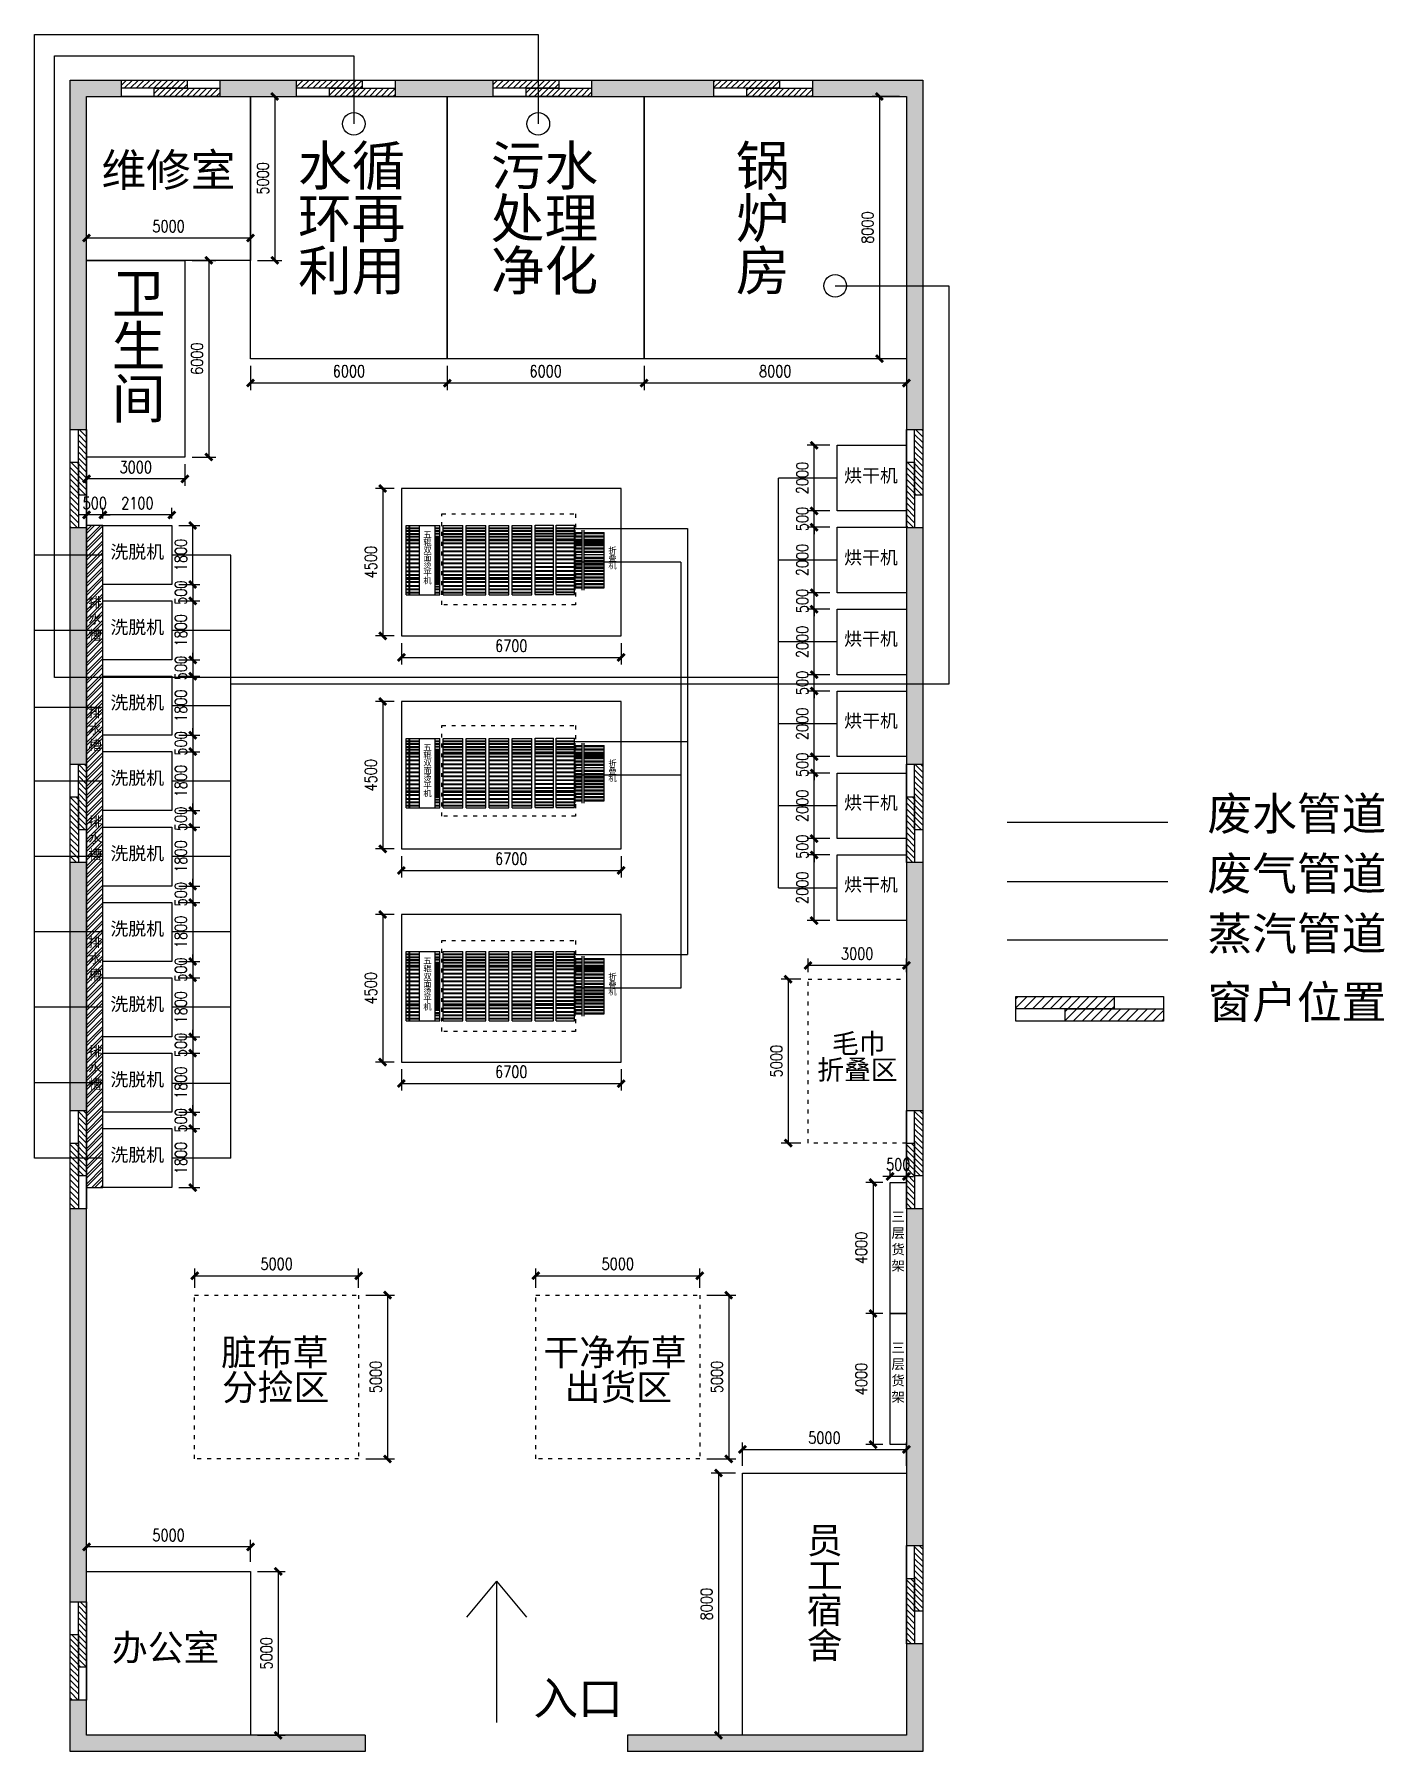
# Model space of a CAD drawing. Header units: millimetres. Extents: x 28866 to 196092, y 16567 to 68963.
# Drawn here: x 154917 to 196092, y 16567 to 68963 of the extents above; entities that cross this region are included whole.
import ezdxf

# ---------------------------------------------------------------- set-up
doc = ezdxf.new("R2010")
doc.units = ezdxf.units.MM
doc.linetypes.add('ACAD_ISO03W100', pattern=[30, 12, -18])
for name, color, linetype in [('font_blue', 142, 'Continuous'), ('font_grey', 254, 'Continuous'), ('green', 122, 'Continuous'), ('tube_condensate water', 140, 'Continuous'), ('tube_dirty water', 162, 'Continuous'), ('tube_steam', 10, 'Continuous'), ('wall', 250, 'Continuous'), ('window', 150, 'Continuous')]:
    doc.layers.add(name, color=color, linetype=linetype)
doc.styles.add('ROMANS', font='ROMANS.shx', dxfattribs={"width": 0.8, "bigfont": 'hhztxt.shx'})
doc.styles.get("Standard").update_dxf_attribs({"font": 'arial.ttf', "height": 200})
doc.dimstyles.new('dim1-150', dxfattribs={"dimscale": 180, "dimtxt": 2, "dimasz": 1.2, "dimexe": 1.2, "dimexo": 1.2, "dimgap": 1, "dimtad": 1, "dimdec": 0, "dimdsep": 46, "dimtxsty": 'ROMANS', "dimblk": 'ARCHTICK', "dimcen": 0, "dimadec": 0, "dimazin": 0, "dimtfac": 0.71, "dimtdec": 0, "dimtix": 1, "dimtmove": 0, "dimatfit": 3, "dimldrblk": 'ARCHTICK', "dimfxl": 0, "dimtolj": 1, "dimtzin": 0, "dimarcsym": 0})

msp = doc.modelspace()

# ---------------------------------------------------------------- texts
at = {"layer": 'font_blue', "attachment_point": 1}
for s, width, gutter_width, insert, char_height, line_spacing_factor in [('{\\fSimSun|b0|i0|c134|p2;水循环再利用}', 3975.444, 500, (162955.3, 65555), 1200, 0.8), ('{\\fSimSun|b0|i0|c134|p2;污水处理净化}', 4125.819, 500, (168835.8, 65555), 1200, 0.8), ('{\\fSimSun|b0|i0|c134|p2;锅炉房}', 600, 500, (176309, 65555), 1200, 0.8), ('{\\fSimSun|b0|i0|c134|p2;维修室}', 5268.243, 500, (156960.6, 65321.5), 1000, 0.8), ('{\\fSimSun|b0|i0|c134|p2;卫生间}', 1810.065, 500, (157279, 61650.3), 1200, 0.8), ('{\\fSimSun|b0|i0|c134|p2;烘干机}', 1754.783, 500, (179610.9, 55699.7), 400, 0.8), ('{\\fSimSun|b0|i0|c134|p2;五辊双面烫平机}', 347.552, 1000, (166778.8, 53787.3), 180, 0.78), ('{\\fSimSun|b0|i0|c134|p2;折叠机}', 347.552, 1000, (172421.3, 53308.2), 180, 0.78), ('{\\fSimSun|b0|i0|c134|p2;烘干机}', 1754.783, 500, (179610.9, 53199.7), 400, 0.8), ('{\\fSimSun|b0|i0|c134|p2;烘干机}', 1754.783, 500, (179610.9, 50718.7), 400, 0.8), ('{\\fSimSun|b0|i0|c134|p2;烘干机}', 1754.783, 500, (179610.9, 48218.7), 400, 0.8), ('{\\fSimSun|b0|i0|c134|p2;五辊双面烫平机}', 347.552, 1000, (166778.8, 47293.8), 180, 0.78), ('{\\fSimSun|b0|i0|c134|p2;折叠机}', 347.552, 1000, (172421.3, 46814.7), 180, 0.78), ('{\\fSimSun|b0|i0|c134|p2;烘干机}', 1754.783, 500, (179610.9, 45718.7), 400, 0.8), ('{\\fSimSun|b0|i0|c134|p2;废水管道}', 6194.484, 500, (190687.4, 45685.4), 1000, 0.8), ('{\\fSimSun|b0|i0|c134|p2;废气管道}', 6194.484, 500, (190687.4, 43856.8), 1000, 0.8), ('{\\fSimSun|b0|i0|c134|p2;烘干机}', 1754.783, 500, (179610.9, 43218.7), 400, 0.8), ('{\\fSimSun|b0|i0|c134|p2;蒸汽管道}', 6194.484, 500, (190687.4, 42028.1), 1000, 0.8), ('{\\fSimSun|b0|i0|c134|p2;五辊双面烫平机}', 347.552, 1000, (166778.8, 40783.9), 180, 0.78), ('{\\fSimSun|b0|i0|c134|p2;折叠机}', 347.552, 1000, (172421.3, 40304.8), 180, 0.78), ('{\\fSimSun|b0|i0|c134|p2;窗户位置}', 6194.484, 500, (190687.4, 39936.6), 1000, 0.8), ('\\pi1776.28477;{\\fSimSun|b0|i0|c134|p2;毛巾\\P\\pi1327.12276;折叠区}', 5114.581, 500, (177460.4, 38472.2), 600, 0.8), ('\\pi888.01661;{\\fSimSun|b0|i0|c134|p2;脏布草\\P\\pi919.30153;分捡区}', 5114.581, 500, (159721.3, 29152.6), 800, 0.8), ('\\pi315.94957;{\\fSimSun|b0|i0|c134|p2;干净布草\\P\\pi961.75963;出货区}', 5114.581, 500, (170124.8, 29152.6), 800, 0.8), ('{\\fSimSun|b0|i0|c134|p2;员工宿舍}', 1304.042, 500, (178471.6, 23414.7), 800, 0.8), ('\\pi901.42443;{\\fSimSun|b0|i0|c134|p2;办公室}', 5114.581, 500, (156379.8, 20140.7), 800, 0.8), ('\\pi1126.78;{\\fSimSun|b0|i0|c134|p2;入口}', 5114.581, 500, (169006.9, 18699.1), 1000, 0.8)]:
    msp.add_mtext_dynamic_manual_height_columns(s, width=width, gutter_width=gutter_width, heights=[0], dxfattribs=dict(at, insert=insert, char_height=char_height, line_spacing_factor=line_spacing_factor))
for s, width, gutter_width, insert, char_height in [('洗脱机', 1947.918, 500, (157235.2, 53374.2), 400), ('排水槽', 575.866, 500, (156562.9, 51786), 300), ('洗脱机', 1947.918, 500, (157235.2, 51074.2), 400), ('洗脱机', 1947.918, 500, (157235.2, 48774.2), 400), ('排水槽', 575.866, 500, (156562.9, 48428.2), 300), ('洗脱机', 1947.918, 500, (157235.2, 46474.2), 400), ('排水槽', 575.866, 500, (156562.9, 45092.8), 300), ('洗脱机', 1947.918, 500, (157235.2, 44174.2), 400), ('洗脱机', 1947.918, 500, (157235.2, 41874.2), 400), ('排水槽', 575.866, 500, (156562.9, 41421.6), 300), ('洗脱机', 1947.918, 500, (157235.2, 39574.2), 400), ('排水槽', 575.866, 500, (156562.9, 38086.2), 300), ('洗脱机', 1947.918, 500, (157235.2, 37274.2), 400), ('洗脱机', 1947.918, 500, (157235.2, 34974.2), 400), ('{\\fSimSun|b0|i0|c134|p2;三层货架}', 598.638, 1000, (181051.4, 33041.3), 300), ('{\\fSimSun|b0|i0|c134|p2;三层货架}', 598.638, 1000, (181051.4, 29041.3), 300)]:
    msp.add_mtext_dynamic_manual_height_columns(s, width=width, gutter_width=gutter_width, heights=[0], dxfattribs=dict(at, insert=insert, char_height=char_height))

# ---------------------------------------------------------------- blocks, each defined once
blk = doc.blocks.new('_ArchTick')
at = {"color": 0, "linetype": 'ByBlock', "const_width": 0.4}
blk.add_lwpolyline([(-0.5, -0.5), (0.5, 0.5)], dxfattribs=at)
blk = doc.blocks.new('*D144')
at = {"layer": 'Defpoints', "color": 0, "transparency": 16777216}
for p in [(166109, 42108), (165538, 37608), (166109, 37608)]:
    blk.add_point(p, dxfattribs=at)
at = {"layer": 'font_grey', "color": 0, "lineweight": -2, "transparency": 16777216}
for p, q in [((165893, 42108), (165322, 42108)), ((165538, 42108), (165538, 37608)), ((165893, 37608), (165322, 37608))]:
    blk.add_line(p, q, dxfattribs=at)
at = {"layer": 'font_grey', "color": 0, "lineweight": -2, "transparency": 16777216, "xscale": 216, "yscale": 216, "zscale": 216}
for p, rotation in [((165538, 42108), 90), ((165538, 37608), 270)]:
    blk.add_blockref('_ArchTick', p, dxfattribs=dict(at, rotation=rotation))
at = {"layer": 'font_grey', "color": 0, "transparency": 16777216, "insert": (165178, 39858), "char_height": 360, "attachment_point": 5, "rotation": 90, "style": 'ROMANS'}
blk.add_mtext('\\A1;4500', dxfattribs=at)
blk = doc.blocks.new('*D145')
at = {"layer": 'Defpoints', "color": 0, "transparency": 16777216}
for p in [(166109, 37608), (172809, 37608), (172809, 36951)]:
    blk.add_point(p, dxfattribs=at)
at = {"layer": 'font_grey', "color": 0, "lineweight": -2, "transparency": 16777216}
for p, q in [((166109, 37392), (166109, 36735)), ((172809, 37392), (172809, 36735)), ((166109, 36951), (172809, 36951))]:
    blk.add_line(p, q, dxfattribs=at)
at = {"layer": 'font_grey', "color": 0, "lineweight": -2, "transparency": 16777216, "xscale": 216, "yscale": 216, "zscale": 216, "rotation": 180}
blk.add_blockref('_ArchTick', (166109, 36951), dxfattribs=at)
at = {"layer": 'font_grey', "color": 0, "lineweight": -2, "transparency": 16777216, "xscale": 216, "yscale": 216, "zscale": 216}
blk.add_blockref('_ArchTick', (172809, 36951), dxfattribs=at)
at = {"layer": 'font_grey', "color": 0, "transparency": 16777216, "insert": (169459, 37311), "char_height": 360, "attachment_point": 5, "style": 'ROMANS'}
blk.add_mtext('\\A1;6700', dxfattribs=at)
blk = doc.blocks.new('*D146')
at = {"layer": 'Defpoints', "color": 0, "transparency": 16777216}
for p in [(156509, 54299), (156509, 53977), (157009, 53977)]:
    blk.add_point(p, dxfattribs=at)
at = {"layer": 'font_grey', "color": 0, "lineweight": -2, "transparency": 16777216}
for p, q in [((156509, 54193), (156509, 54515)), ((157009, 54193), (157009, 54515)), ((156509, 54299), (156293, 54299)), ((157009, 54299), (156509, 54299)), ((157009, 54299), (157225, 54299))]:
    blk.add_line(p, q, dxfattribs=at)
at = {"layer": 'font_grey', "color": 0, "lineweight": -2, "transparency": 16777216, "xscale": 216, "yscale": 216, "zscale": 216}
blk.add_blockref('_ArchTick', (156509, 54299), dxfattribs=at)
at = {"layer": 'font_grey', "color": 0, "lineweight": -2, "transparency": 16777216, "xscale": 216, "yscale": 216, "zscale": 216, "rotation": 180}
blk.add_blockref('_ArchTick', (157009, 54299), dxfattribs=at)
at = {"layer": 'font_grey', "color": 0, "transparency": 16777216, "insert": (156759, 54659), "char_height": 360, "attachment_point": 5, "style": 'ROMANS'}
blk.add_mtext('\\A1;500', dxfattribs=at)
blk = doc.blocks.new('*D147')
at = {"layer": 'Defpoints', "color": 0, "transparency": 16777216}
for p in [(157009, 54299), (157009, 53976), (159109, 53977)]:
    blk.add_point(p, dxfattribs=at)
at = {"layer": 'font_grey', "color": 0, "lineweight": -2, "transparency": 16777216}
for p, q in [((157009, 54192), (157009, 54515)), ((159109, 54193), (159109, 54515)), ((159109, 54299), (157009, 54299))]:
    blk.add_line(p, q, dxfattribs=at)
at = {"layer": 'font_grey', "color": 0, "lineweight": -2, "transparency": 16777216, "xscale": 216, "yscale": 216, "zscale": 216, "rotation": 180}
blk.add_blockref('_ArchTick', (157009, 54299), dxfattribs=at)
at = {"layer": 'font_grey', "color": 0, "lineweight": -2, "transparency": 16777216, "xscale": 216, "yscale": 216, "zscale": 216}
blk.add_blockref('_ArchTick', (159109, 54299), dxfattribs=at)
at = {"layer": 'font_grey', "color": 0, "transparency": 16777216, "insert": (158059, 54659), "char_height": 360, "attachment_point": 5, "style": 'ROMANS'}
blk.add_mtext('\\A1;2100', dxfattribs=at)
blk = doc.blocks.new('*D148')
at = {"layer": 'Defpoints', "color": 0, "transparency": 16777216}
for p in [(159109, 53977), (159745, 53977), (159109, 52177)]:
    blk.add_point(p, dxfattribs=at)
at = {"layer": 'font_grey', "color": 0, "lineweight": -2, "transparency": 16777216}
for p, q in [((159325, 53977), (159961, 53977)), ((159745, 52177), (159745, 53977)), ((159325, 52177), (159961, 52177))]:
    blk.add_line(p, q, dxfattribs=at)
at = {"layer": 'font_grey', "color": 0, "lineweight": -2, "transparency": 16777216, "xscale": 216, "yscale": 216, "zscale": 216}
for p, rotation in [((159745, 53977), 90), ((159745, 52177), 270)]:
    blk.add_blockref('_ArchTick', p, dxfattribs=dict(at, rotation=rotation))
at = {"layer": 'font_grey', "color": 0, "transparency": 16777216, "insert": (159385, 53077), "char_height": 360, "attachment_point": 5, "rotation": 90, "style": 'ROMANS'}
blk.add_mtext('\\A1;1800', dxfattribs=at)
blk = doc.blocks.new('*D149')
at = {"layer": 'Defpoints', "color": 0, "transparency": 16777216}
for p in [(159109, 52177), (159109, 51677), (159745, 51677)]:
    blk.add_point(p, dxfattribs=at)
at = {"layer": 'font_grey', "color": 0, "lineweight": -2, "transparency": 16777216}
for p, q in [((159325, 52177), (159961, 52177)), ((159745, 52177), (159745, 52393)), ((159745, 52177), (159745, 51677)), ((159325, 51677), (159961, 51677)), ((159745, 51677), (159745, 51461))]:
    blk.add_line(p, q, dxfattribs=at)
at = {"layer": 'font_grey', "color": 0, "lineweight": -2, "transparency": 16777216, "xscale": 216, "yscale": 216, "zscale": 216}
for p, rotation in [((159745, 52177), 270), ((159745, 51677), 90)]:
    blk.add_blockref('_ArchTick', p, dxfattribs=dict(at, rotation=rotation))
at = {"layer": 'font_grey', "color": 0, "transparency": 16777216, "insert": (159385, 51927), "char_height": 360, "attachment_point": 5, "rotation": 90, "style": 'ROMANS'}
blk.add_mtext('\\A1;500', dxfattribs=at)
blk = doc.blocks.new('*D150')
at = {"layer": 'Defpoints', "color": 0, "transparency": 16777216}
for p in [(159109, 51677), (159109, 49877), (159745, 49877)]:
    blk.add_point(p, dxfattribs=at)
at = {"layer": 'font_grey', "color": 0, "lineweight": -2, "transparency": 16777216}
for p, q in [((159325, 51677), (159961, 51677)), ((159745, 51677), (159745, 49877)), ((159325, 49877), (159961, 49877))]:
    blk.add_line(p, q, dxfattribs=at)
at = {"layer": 'font_grey', "color": 0, "lineweight": -2, "transparency": 16777216, "xscale": 216, "yscale": 216, "zscale": 216}
for p, rotation in [((159745, 51677), 90), ((159745, 49877), 270)]:
    blk.add_blockref('_ArchTick', p, dxfattribs=dict(at, rotation=rotation))
at = {"layer": 'font_grey', "color": 0, "transparency": 16777216, "insert": (159385, 50777), "char_height": 360, "attachment_point": 5, "rotation": 90, "style": 'ROMANS'}
blk.add_mtext('\\A1;1800', dxfattribs=at)
blk = doc.blocks.new('*D151')
at = {"layer": 'Defpoints', "color": 0, "transparency": 16777216}
for p in [(159109, 49877), (159109, 49377), (159745, 49377)]:
    blk.add_point(p, dxfattribs=at)
at = {"layer": 'font_grey', "color": 0, "lineweight": -2, "transparency": 16777216}
for p, q in [((159325, 49877), (159961, 49877)), ((159745, 49877), (159745, 50093)), ((159745, 49877), (159745, 49377)), ((159325, 49377), (159961, 49377)), ((159745, 49377), (159745, 49161))]:
    blk.add_line(p, q, dxfattribs=at)
at = {"layer": 'font_grey', "color": 0, "lineweight": -2, "transparency": 16777216, "xscale": 216, "yscale": 216, "zscale": 216}
for p, rotation in [((159745, 49877), 270), ((159745, 49377), 90)]:
    blk.add_blockref('_ArchTick', p, dxfattribs=dict(at, rotation=rotation))
at = {"layer": 'font_grey', "color": 0, "transparency": 16777216, "insert": (159385, 49627), "char_height": 360, "attachment_point": 5, "rotation": 90, "style": 'ROMANS'}
blk.add_mtext('\\A1;500', dxfattribs=at)
blk = doc.blocks.new('*D152')
at = {"layer": 'Defpoints', "color": 0, "transparency": 16777216}
for p in [(159109, 49377), (159109, 47577), (159745, 47577)]:
    blk.add_point(p, dxfattribs=at)
at = {"layer": 'font_grey', "color": 0, "lineweight": -2, "transparency": 16777216}
for p, q in [((159325, 49377), (159961, 49377)), ((159745, 49377), (159745, 47577)), ((159325, 47577), (159961, 47577))]:
    blk.add_line(p, q, dxfattribs=at)
at = {"layer": 'font_grey', "color": 0, "lineweight": -2, "transparency": 16777216, "xscale": 216, "yscale": 216, "zscale": 216}
for p, rotation in [((159745, 49377), 90), ((159745, 47577), 270)]:
    blk.add_blockref('_ArchTick', p, dxfattribs=dict(at, rotation=rotation))
at = {"layer": 'font_grey', "color": 0, "transparency": 16777216, "insert": (159385, 48477), "char_height": 360, "attachment_point": 5, "rotation": 90, "style": 'ROMANS'}
blk.add_mtext('\\A1;1800', dxfattribs=at)
blk = doc.blocks.new('*D153')
at = {"layer": 'Defpoints', "color": 0, "transparency": 16777216}
for p in [(178695, 53925), (179394, 53925), (179394, 51925)]:
    blk.add_point(p, dxfattribs=at)
at = {"layer": 'font_grey', "color": 0, "lineweight": -2, "transparency": 16777216}
for p, q in [((179178, 53925), (178479, 53925)), ((178695, 51925), (178695, 53925)), ((179178, 51925), (178479, 51925))]:
    blk.add_line(p, q, dxfattribs=at)
at = {"layer": 'font_grey', "color": 0, "lineweight": -2, "transparency": 16777216, "xscale": 216, "yscale": 216, "zscale": 216}
for p, rotation in [((178695, 53925), 90), ((178695, 51925), 270)]:
    blk.add_blockref('_ArchTick', p, dxfattribs=dict(at, rotation=rotation))
at = {"layer": 'font_grey', "color": 0, "transparency": 16777216, "insert": (178335, 52925), "char_height": 360, "attachment_point": 5, "rotation": 90, "style": 'ROMANS'}
blk.add_mtext('\\A1;2000', dxfattribs=at)
blk = doc.blocks.new('*D154')
at = {"layer": 'Defpoints', "color": 0, "transparency": 16777216}
for p in [(159109, 47577), (159109, 47077), (159745, 47077)]:
    blk.add_point(p, dxfattribs=at)
at = {"layer": 'font_grey', "color": 0, "lineweight": -2, "transparency": 16777216}
for p, q in [((159745, 47577), (159745, 47793)), ((159325, 47577), (159961, 47577)), ((159745, 47577), (159745, 47077)), ((159325, 47077), (159961, 47077)), ((159745, 47077), (159745, 46861))]:
    blk.add_line(p, q, dxfattribs=at)
at = {"layer": 'font_grey', "color": 0, "lineweight": -2, "transparency": 16777216, "xscale": 216, "yscale": 216, "zscale": 216}
for p, rotation in [((159745, 47577), 270), ((159745, 47077), 90)]:
    blk.add_blockref('_ArchTick', p, dxfattribs=dict(at, rotation=rotation))
at = {"layer": 'font_grey', "color": 0, "transparency": 16777216, "insert": (159385, 47327), "char_height": 360, "attachment_point": 5, "rotation": 90, "style": 'ROMANS'}
blk.add_mtext('\\A1;500', dxfattribs=at)
blk = doc.blocks.new('*D155')
at = {"layer": 'Defpoints', "color": 0, "transparency": 16777216}
for p in [(159109, 47077), (159109, 45277), (159745, 45277)]:
    blk.add_point(p, dxfattribs=at)
at = {"layer": 'font_grey', "color": 0, "lineweight": -2, "transparency": 16777216}
for p, q in [((159325, 47077), (159961, 47077)), ((159745, 47077), (159745, 45277)), ((159325, 45277), (159961, 45277))]:
    blk.add_line(p, q, dxfattribs=at)
at = {"layer": 'font_grey', "color": 0, "lineweight": -2, "transparency": 16777216, "xscale": 216, "yscale": 216, "zscale": 216}
for p, rotation in [((159745, 47077), 90), ((159745, 45277), 270)]:
    blk.add_blockref('_ArchTick', p, dxfattribs=dict(at, rotation=rotation))
at = {"layer": 'font_grey', "color": 0, "transparency": 16777216, "insert": (159385, 46177), "char_height": 360, "attachment_point": 5, "rotation": 90, "style": 'ROMANS'}
blk.add_mtext('\\A1;1800', dxfattribs=at)
blk = doc.blocks.new('*D156')
at = {"layer": 'Defpoints', "color": 0, "transparency": 16777216}
for p in [(159109, 45277), (159109, 44777), (159745, 44777)]:
    blk.add_point(p, dxfattribs=at)
at = {"layer": 'font_grey', "color": 0, "lineweight": -2, "transparency": 16777216}
for p, q in [((159325, 45277), (159961, 45277)), ((159745, 45277), (159745, 45493)), ((159745, 45277), (159745, 44777)), ((159325, 44777), (159961, 44777)), ((159745, 44777), (159745, 44561))]:
    blk.add_line(p, q, dxfattribs=at)
at = {"layer": 'font_grey', "color": 0, "lineweight": -2, "transparency": 16777216, "xscale": 216, "yscale": 216, "zscale": 216}
for p, rotation in [((159745, 45277), 270), ((159745, 44777), 90)]:
    blk.add_blockref('_ArchTick', p, dxfattribs=dict(at, rotation=rotation))
at = {"layer": 'font_grey', "color": 0, "transparency": 16777216, "insert": (159385, 45027), "char_height": 360, "attachment_point": 5, "rotation": 90, "style": 'ROMANS'}
blk.add_mtext('\\A1;500', dxfattribs=at)
blk = doc.blocks.new('*D157')
at = {"layer": 'Defpoints', "color": 0, "transparency": 16777216}
for p in [(159109, 44777), (159109, 42977), (159745, 42977)]:
    blk.add_point(p, dxfattribs=at)
at = {"layer": 'font_grey', "color": 0, "lineweight": -2, "transparency": 16777216}
for p, q in [((159325, 44777), (159961, 44777)), ((159745, 44777), (159745, 42977)), ((159325, 42977), (159961, 42977))]:
    blk.add_line(p, q, dxfattribs=at)
at = {"layer": 'font_grey', "color": 0, "lineweight": -2, "transparency": 16777216, "xscale": 216, "yscale": 216, "zscale": 216}
for p, rotation in [((159745, 44777), 90), ((159745, 42977), 270)]:
    blk.add_blockref('_ArchTick', p, dxfattribs=dict(at, rotation=rotation))
at = {"layer": 'font_grey', "color": 0, "transparency": 16777216, "insert": (159385, 43877), "char_height": 360, "attachment_point": 5, "rotation": 90, "style": 'ROMANS'}
blk.add_mtext('\\A1;1800', dxfattribs=at)
blk = doc.blocks.new('*D158')
at = {"layer": 'Defpoints', "color": 0, "transparency": 16777216}
for p in [(159109, 42977), (159109, 42477), (159745, 42477)]:
    blk.add_point(p, dxfattribs=at)
at = {"layer": 'font_grey', "color": 0, "lineweight": -2, "transparency": 16777216}
for p, q in [((159325, 42977), (159961, 42977)), ((159745, 42977), (159745, 43193)), ((159745, 42977), (159745, 42477)), ((159325, 42477), (159961, 42477)), ((159745, 42477), (159745, 42261))]:
    blk.add_line(p, q, dxfattribs=at)
at = {"layer": 'font_grey', "color": 0, "lineweight": -2, "transparency": 16777216, "xscale": 216, "yscale": 216, "zscale": 216}
for p, rotation in [((159745, 42977), 270), ((159745, 42477), 90)]:
    blk.add_blockref('_ArchTick', p, dxfattribs=dict(at, rotation=rotation))
at = {"layer": 'font_grey', "color": 0, "transparency": 16777216, "insert": (159385, 42727), "char_height": 360, "attachment_point": 5, "rotation": 90, "style": 'ROMANS'}
blk.add_mtext('\\A1;500', dxfattribs=at)
blk = doc.blocks.new('*D159')
at = {"layer": 'Defpoints', "color": 0, "transparency": 16777216}
for p in [(159109, 42477), (159109, 40677), (159745, 40677)]:
    blk.add_point(p, dxfattribs=at)
at = {"layer": 'font_grey', "color": 0, "lineweight": -2, "transparency": 16777216}
for p, q in [((159325, 42477), (159961, 42477)), ((159745, 42477), (159745, 40677)), ((159325, 40677), (159961, 40677))]:
    blk.add_line(p, q, dxfattribs=at)
at = {"layer": 'font_grey', "color": 0, "lineweight": -2, "transparency": 16777216, "xscale": 216, "yscale": 216, "zscale": 216}
for p, rotation in [((159745, 42477), 90), ((159745, 40677), 270)]:
    blk.add_blockref('_ArchTick', p, dxfattribs=dict(at, rotation=rotation))
at = {"layer": 'font_grey', "color": 0, "transparency": 16777216, "insert": (159385, 41577), "char_height": 360, "attachment_point": 5, "rotation": 90, "style": 'ROMANS'}
blk.add_mtext('\\A1;1800', dxfattribs=at)
blk = doc.blocks.new('*D160')
at = {"layer": 'Defpoints', "color": 0, "transparency": 16777216}
for p in [(159109, 40677), (159109, 40177), (159745, 40177)]:
    blk.add_point(p, dxfattribs=at)
at = {"layer": 'font_grey', "color": 0, "lineweight": -2, "transparency": 16777216}
for p, q in [((159745, 40677), (159745, 40893)), ((159325, 40677), (159961, 40677)), ((159745, 40677), (159745, 40177)), ((159325, 40177), (159961, 40177)), ((159745, 40177), (159745, 39961))]:
    blk.add_line(p, q, dxfattribs=at)
at = {"layer": 'font_grey', "color": 0, "lineweight": -2, "transparency": 16777216, "xscale": 216, "yscale": 216, "zscale": 216}
for p, rotation in [((159745, 40677), 270), ((159745, 40177), 90)]:
    blk.add_blockref('_ArchTick', p, dxfattribs=dict(at, rotation=rotation))
at = {"layer": 'font_grey', "color": 0, "transparency": 16777216, "insert": (159385, 40427), "char_height": 360, "attachment_point": 5, "rotation": 90, "style": 'ROMANS'}
blk.add_mtext('\\A1;500', dxfattribs=at)
blk = doc.blocks.new('*D161')
at = {"layer": 'Defpoints', "color": 0, "transparency": 16777216}
for p in [(159109, 40177), (159109, 38377), (159745, 38377)]:
    blk.add_point(p, dxfattribs=at)
at = {"layer": 'font_grey', "color": 0, "lineweight": -2, "transparency": 16777216}
for p, q in [((159325, 40177), (159961, 40177)), ((159745, 40177), (159745, 38377)), ((159325, 38377), (159961, 38377))]:
    blk.add_line(p, q, dxfattribs=at)
at = {"layer": 'font_grey', "color": 0, "lineweight": -2, "transparency": 16777216, "xscale": 216, "yscale": 216, "zscale": 216}
for p, rotation in [((159745, 40177), 90), ((159745, 38377), 270)]:
    blk.add_blockref('_ArchTick', p, dxfattribs=dict(at, rotation=rotation))
at = {"layer": 'font_grey', "color": 0, "transparency": 16777216, "insert": (159385, 39277), "char_height": 360, "attachment_point": 5, "rotation": 90, "style": 'ROMANS'}
blk.add_mtext('\\A1;1800', dxfattribs=at)
blk = doc.blocks.new('*D162')
at = {"layer": 'Defpoints', "color": 0, "transparency": 16777216}
for p in [(159109, 38377), (159109, 37877), (159745, 37877)]:
    blk.add_point(p, dxfattribs=at)
at = {"layer": 'font_grey', "color": 0, "lineweight": -2, "transparency": 16777216}
for p, q in [((159325, 38377), (159961, 38377)), ((159745, 38377), (159745, 38593)), ((159745, 38377), (159745, 37877)), ((159325, 37877), (159961, 37877)), ((159745, 37877), (159745, 37661))]:
    blk.add_line(p, q, dxfattribs=at)
at = {"layer": 'font_grey', "color": 0, "lineweight": -2, "transparency": 16777216, "xscale": 216, "yscale": 216, "zscale": 216}
for p, rotation in [((159745, 38377), 270), ((159745, 37877), 90)]:
    blk.add_blockref('_ArchTick', p, dxfattribs=dict(at, rotation=rotation))
at = {"layer": 'font_grey', "color": 0, "transparency": 16777216, "insert": (159385, 38127), "char_height": 360, "attachment_point": 5, "rotation": 90, "style": 'ROMANS'}
blk.add_mtext('\\A1;500', dxfattribs=at)
blk = doc.blocks.new('*D163')
at = {"layer": 'Defpoints', "color": 0, "transparency": 16777216}
for p in [(159109, 37877), (159109, 36077), (159745, 36077)]:
    blk.add_point(p, dxfattribs=at)
at = {"layer": 'font_grey', "color": 0, "lineweight": -2, "transparency": 16777216}
for p, q in [((159325, 37877), (159961, 37877)), ((159745, 37877), (159745, 36077)), ((159325, 36077), (159961, 36077))]:
    blk.add_line(p, q, dxfattribs=at)
at = {"layer": 'font_grey', "color": 0, "lineweight": -2, "transparency": 16777216, "xscale": 216, "yscale": 216, "zscale": 216}
for p, rotation in [((159745, 37877), 90), ((159745, 36077), 270)]:
    blk.add_blockref('_ArchTick', p, dxfattribs=dict(at, rotation=rotation))
at = {"layer": 'font_grey', "color": 0, "transparency": 16777216, "insert": (159385, 36977), "char_height": 360, "attachment_point": 5, "rotation": 90, "style": 'ROMANS'}
blk.add_mtext('\\A1;1800', dxfattribs=at)
blk = doc.blocks.new('*D164')
at = {"layer": 'Defpoints', "color": 0, "transparency": 16777216}
for p in [(159109, 36077), (159109, 35577), (159745, 35577)]:
    blk.add_point(p, dxfattribs=at)
at = {"layer": 'font_grey', "color": 0, "lineweight": -2, "transparency": 16777216}
for p, q in [((159745, 36077), (159745, 36293)), ((159325, 36077), (159961, 36077)), ((159745, 36077), (159745, 35577)), ((159325, 35577), (159961, 35577)), ((159745, 35577), (159745, 35361))]:
    blk.add_line(p, q, dxfattribs=at)
at = {"layer": 'font_grey', "color": 0, "lineweight": -2, "transparency": 16777216, "xscale": 216, "yscale": 216, "zscale": 216}
for p, rotation in [((159745, 36077), 270), ((159745, 35577), 90)]:
    blk.add_blockref('_ArchTick', p, dxfattribs=dict(at, rotation=rotation))
at = {"layer": 'font_grey', "color": 0, "transparency": 16777216, "insert": (159385, 35827), "char_height": 360, "attachment_point": 5, "rotation": 90, "style": 'ROMANS'}
blk.add_mtext('\\A1;500', dxfattribs=at)
blk = doc.blocks.new('*D165')
at = {"layer": 'Defpoints', "color": 0, "transparency": 16777216}
for p in [(159109, 35577), (159109, 33777), (159745, 33777)]:
    blk.add_point(p, dxfattribs=at)
at = {"layer": 'font_grey', "color": 0, "lineweight": -2, "transparency": 16777216}
for p, q in [((159325, 35577), (159961, 35577)), ((159745, 35577), (159745, 33777)), ((159325, 33777), (159961, 33777))]:
    blk.add_line(p, q, dxfattribs=at)
at = {"layer": 'font_grey', "color": 0, "lineweight": -2, "transparency": 16777216, "xscale": 216, "yscale": 216, "zscale": 216}
for p, rotation in [((159745, 35577), 90), ((159745, 33777), 270)]:
    blk.add_blockref('_ArchTick', p, dxfattribs=dict(at, rotation=rotation))
at = {"layer": 'font_grey', "color": 0, "transparency": 16777216, "insert": (159385, 34677), "char_height": 360, "attachment_point": 5, "rotation": 90, "style": 'ROMANS'}
blk.add_mtext('\\A1;1800', dxfattribs=at)
blk = doc.blocks.new('*D166')
at = {"layer": 'Defpoints', "color": 0, "transparency": 16777216}
for p in [(166109, 48608), (165538, 44108), (166109, 44108)]:
    blk.add_point(p, dxfattribs=at)
at = {"layer": 'font_grey', "color": 0, "lineweight": -2, "transparency": 16777216}
for p, q in [((165893, 48608), (165322, 48608)), ((165538, 48608), (165538, 44108)), ((165893, 44108), (165322, 44108))]:
    blk.add_line(p, q, dxfattribs=at)
at = {"layer": 'font_grey', "color": 0, "lineweight": -2, "transparency": 16777216, "xscale": 216, "yscale": 216, "zscale": 216}
for p, rotation in [((165538, 48608), 90), ((165538, 44108), 270)]:
    blk.add_blockref('_ArchTick', p, dxfattribs=dict(at, rotation=rotation))
at = {"layer": 'font_grey', "color": 0, "transparency": 16777216, "insert": (165178, 46358), "char_height": 360, "attachment_point": 5, "rotation": 90, "style": 'ROMANS'}
blk.add_mtext('\\A1;4500', dxfattribs=at)
blk = doc.blocks.new('*D167')
at = {"layer": 'Defpoints', "color": 0, "transparency": 16777216}
for p in [(166109, 44108), (172809, 44108), (172809, 43451)]:
    blk.add_point(p, dxfattribs=at)
at = {"layer": 'font_grey', "color": 0, "lineweight": -2, "transparency": 16777216}
for p, q in [((166109, 43892), (166109, 43235)), ((172809, 43892), (172809, 43235)), ((166109, 43451), (172809, 43451))]:
    blk.add_line(p, q, dxfattribs=at)
at = {"layer": 'font_grey', "color": 0, "lineweight": -2, "transparency": 16777216, "xscale": 216, "yscale": 216, "zscale": 216, "rotation": 180}
blk.add_blockref('_ArchTick', (166109, 43451), dxfattribs=at)
at = {"layer": 'font_grey', "color": 0, "lineweight": -2, "transparency": 16777216, "xscale": 216, "yscale": 216, "zscale": 216}
blk.add_blockref('_ArchTick', (172809, 43451), dxfattribs=at)
at = {"layer": 'font_grey', "color": 0, "transparency": 16777216, "insert": (169459, 43811), "char_height": 360, "attachment_point": 5, "style": 'ROMANS'}
blk.add_mtext('\\A1;6700', dxfattribs=at)
blk = doc.blocks.new('*D168')
at = {"layer": 'Defpoints', "color": 0, "transparency": 16777216}
for p in [(166109, 55108), (165538, 50608), (166109, 50608)]:
    blk.add_point(p, dxfattribs=at)
at = {"layer": 'font_grey', "color": 0, "lineweight": -2, "transparency": 16777216}
for p, q in [((165893, 55108), (165322, 55108)), ((165538, 55108), (165538, 50608)), ((165893, 50608), (165322, 50608))]:
    blk.add_line(p, q, dxfattribs=at)
at = {"layer": 'font_grey', "color": 0, "lineweight": -2, "transparency": 16777216, "xscale": 216, "yscale": 216, "zscale": 216}
for p, rotation in [((165538, 55108), 90), ((165538, 50608), 270)]:
    blk.add_blockref('_ArchTick', p, dxfattribs=dict(at, rotation=rotation))
at = {"layer": 'font_grey', "color": 0, "transparency": 16777216, "insert": (165178, 52858), "char_height": 360, "attachment_point": 5, "rotation": 90, "style": 'ROMANS'}
blk.add_mtext('\\A1;4500', dxfattribs=at)
blk = doc.blocks.new('*D169')
at = {"layer": 'Defpoints', "color": 0, "transparency": 16777216}
for p in [(166109, 50608), (172809, 50608), (172809, 49951)]:
    blk.add_point(p, dxfattribs=at)
at = {"layer": 'font_grey', "color": 0, "lineweight": -2, "transparency": 16777216}
for p, q in [((166109, 50392), (166109, 49735)), ((172809, 50392), (172809, 49735)), ((166109, 49951), (172809, 49951))]:
    blk.add_line(p, q, dxfattribs=at)
at = {"layer": 'font_grey', "color": 0, "lineweight": -2, "transparency": 16777216, "xscale": 216, "yscale": 216, "zscale": 216, "rotation": 180}
blk.add_blockref('_ArchTick', (166109, 49951), dxfattribs=at)
at = {"layer": 'font_grey', "color": 0, "lineweight": -2, "transparency": 16777216, "xscale": 216, "yscale": 216, "zscale": 216}
blk.add_blockref('_ArchTick', (172809, 49951), dxfattribs=at)
at = {"layer": 'font_grey', "color": 0, "transparency": 16777216, "insert": (169459, 50311), "char_height": 360, "attachment_point": 5, "style": 'ROMANS'}
blk.add_mtext('\\A1;6700', dxfattribs=at)
blk = doc.blocks.new('*D170')
at = {"layer": 'Defpoints', "color": 0, "transparency": 16777216}
for p in [(178695, 51425), (179394, 51425), (179394, 49425)]:
    blk.add_point(p, dxfattribs=at)
at = {"layer": 'font_grey', "color": 0, "lineweight": -2, "transparency": 16777216}
for p, q in [((179178, 51425), (178479, 51425)), ((178695, 49425), (178695, 51425)), ((179178, 49425), (178479, 49425))]:
    blk.add_line(p, q, dxfattribs=at)
at = {"layer": 'font_grey', "color": 0, "lineweight": -2, "transparency": 16777216, "xscale": 216, "yscale": 216, "zscale": 216}
for p, rotation in [((178695, 51425), 90), ((178695, 49425), 270)]:
    blk.add_blockref('_ArchTick', p, dxfattribs=dict(at, rotation=rotation))
at = {"layer": 'font_grey', "color": 0, "transparency": 16777216, "insert": (178335, 50425), "char_height": 360, "attachment_point": 5, "rotation": 90, "style": 'ROMANS'}
blk.add_mtext('\\A1;2000', dxfattribs=at)
blk = doc.blocks.new('*D171')
at = {"layer": 'Defpoints', "color": 0, "transparency": 16777216}
for p in [(178695, 51925), (179394, 51925), (179394, 51425)]:
    blk.add_point(p, dxfattribs=at)
at = {"layer": 'font_grey', "color": 0, "lineweight": -2, "transparency": 16777216}
for p, q in [((179178, 51925), (178479, 51925)), ((178695, 51925), (178695, 52141)), ((178695, 51425), (178695, 51925)), ((179178, 51425), (178479, 51425)), ((178695, 51425), (178695, 51209))]:
    blk.add_line(p, q, dxfattribs=at)
at = {"layer": 'font_grey', "color": 0, "lineweight": -2, "transparency": 16777216, "xscale": 216, "yscale": 216, "zscale": 216}
for p, rotation in [((178695, 51925), 270), ((178695, 51425), 90)]:
    blk.add_blockref('_ArchTick', p, dxfattribs=dict(at, rotation=rotation))
at = {"layer": 'font_grey', "color": 0, "transparency": 16777216, "insert": (178335, 51675), "char_height": 360, "attachment_point": 5, "rotation": 90, "style": 'ROMANS'}
blk.add_mtext('\\A1;500', dxfattribs=at)
blk = doc.blocks.new('*D173')
at = {"layer": 'Defpoints', "color": 0, "transparency": 16777216}
for p in [(178509, 40554), (178509, 40134), (181509, 40134)]:
    blk.add_point(p, dxfattribs=at)
at = {"layer": 'font_grey', "color": 0, "lineweight": -2, "transparency": 16777216}
for p, q in [((178509, 40350), (178509, 40770)), ((181509, 40554), (178509, 40554)), ((181509, 40350), (181509, 40770))]:
    blk.add_line(p, q, dxfattribs=at)
at = {"layer": 'font_grey', "color": 0, "lineweight": -2, "transparency": 16777216, "xscale": 216, "yscale": 216, "zscale": 216, "rotation": 180}
blk.add_blockref('_ArchTick', (178509, 40554), dxfattribs=at)
at = {"layer": 'font_grey', "color": 0, "lineweight": -2, "transparency": 16777216, "xscale": 216, "yscale": 216, "zscale": 216}
blk.add_blockref('_ArchTick', (181509, 40554), dxfattribs=at)
at = {"layer": 'font_grey', "color": 0, "transparency": 16777216, "insert": (180009, 40914), "char_height": 360, "attachment_point": 5, "style": 'ROMANS'}
blk.add_mtext('\\A1;3000', dxfattribs=at)
blk = doc.blocks.new('*D174')
at = {"layer": 'Defpoints', "color": 0, "transparency": 16777216}
for p in [(178509, 40134), (177903, 35134), (178509, 35134)]:
    blk.add_point(p, dxfattribs=at)
at = {"layer": 'font_grey', "color": 0, "lineweight": -2, "transparency": 16777216}
for p, q in [((178293, 40134), (177687, 40134)), ((177903, 40134), (177903, 35134)), ((178293, 35134), (177687, 35134))]:
    blk.add_line(p, q, dxfattribs=at)
at = {"layer": 'font_grey', "color": 0, "lineweight": -2, "transparency": 16777216, "xscale": 216, "yscale": 216, "zscale": 216}
for p, rotation in [((177903, 40134), 90), ((177903, 35134), 270)]:
    blk.add_blockref('_ArchTick', p, dxfattribs=dict(at, rotation=rotation))
at = {"layer": 'font_grey', "color": 0, "transparency": 16777216, "insert": (177543, 37634), "char_height": 360, "attachment_point": 5, "rotation": 90, "style": 'ROMANS'}
blk.add_mtext('\\A1;5000', dxfattribs=at)
blk = doc.blocks.new('*D175')
at = {"layer": 'Defpoints', "color": 0, "transparency": 16777216}
for p in [(181009, 34120), (181009, 33935), (181509, 33935)]:
    blk.add_point(p, dxfattribs=at)
at = {"layer": 'font_grey', "color": 0, "lineweight": -2, "transparency": 16777216}
for p, q in [((181009, 34120), (180793, 34120)), ((181009, 34151), (181009, 34336)), ((181509, 34120), (181009, 34120)), ((181509, 34151), (181509, 34336)), ((181509, 34120), (181725, 34120))]:
    blk.add_line(p, q, dxfattribs=at)
at = {"layer": 'font_grey', "color": 0, "lineweight": -2, "transparency": 16777216, "xscale": 216, "yscale": 216, "zscale": 216}
blk.add_blockref('_ArchTick', (181009, 34120), dxfattribs=at)
at = {"layer": 'font_grey', "color": 0, "lineweight": -2, "transparency": 16777216, "xscale": 216, "yscale": 216, "zscale": 216, "rotation": 180}
blk.add_blockref('_ArchTick', (181509, 34120), dxfattribs=at)
at = {"layer": 'font_grey', "color": 0, "transparency": 16777216, "insert": (181259, 34480), "char_height": 360, "attachment_point": 5, "style": 'ROMANS'}
blk.add_mtext('\\A1;500', dxfattribs=at)
blk = doc.blocks.new('*D176')
at = {"layer": 'Defpoints', "color": 0, "transparency": 16777216}
for p in [(181009, 33935), (180492, 29935), (181009, 29935)]:
    blk.add_point(p, dxfattribs=at)
at = {"layer": 'font_grey', "color": 0, "lineweight": -2, "transparency": 16777216}
for p, q in [((180793, 33935), (180276, 33935)), ((180492, 33935), (180492, 29935)), ((180793, 29935), (180276, 29935))]:
    blk.add_line(p, q, dxfattribs=at)
at = {"layer": 'font_grey', "color": 0, "lineweight": -2, "transparency": 16777216, "xscale": 216, "yscale": 216, "zscale": 216}
for p, rotation in [((180492, 33935), 90), ((180492, 29935), 270)]:
    blk.add_blockref('_ArchTick', p, dxfattribs=dict(at, rotation=rotation))
at = {"layer": 'font_grey', "color": 0, "transparency": 16777216, "insert": (180132, 31935), "char_height": 360, "attachment_point": 5, "rotation": 90, "style": 'ROMANS'}
blk.add_mtext('\\A1;4000', dxfattribs=at)
blk = doc.blocks.new('*D178')
at = {"layer": 'Defpoints', "color": 0, "transparency": 16777216}
for p in [(164805, 31088), (159805, 30498), (164805, 30498)]:
    blk.add_point(p, dxfattribs=at)
at = {"layer": 'font_grey', "color": 0, "lineweight": -2, "transparency": 16777216}
for p, q in [((159805, 30714), (159805, 31304)), ((159805, 31088), (164805, 31088)), ((164805, 30714), (164805, 31304))]:
    blk.add_line(p, q, dxfattribs=at)
at = {"layer": 'font_grey', "color": 0, "lineweight": -2, "transparency": 16777216, "xscale": 216, "yscale": 216, "zscale": 216, "rotation": 180}
blk.add_blockref('_ArchTick', (159805, 31088), dxfattribs=at)
at = {"layer": 'font_grey', "color": 0, "lineweight": -2, "transparency": 16777216, "xscale": 216, "yscale": 216, "zscale": 216}
blk.add_blockref('_ArchTick', (164805, 31088), dxfattribs=at)
at = {"layer": 'font_grey', "color": 0, "transparency": 16777216, "insert": (162305, 31448), "char_height": 360, "attachment_point": 5, "style": 'ROMANS'}
blk.add_mtext('\\A1;5000', dxfattribs=at)
blk = doc.blocks.new('*D179')
at = {"layer": 'Defpoints', "color": 0, "transparency": 16777216}
for p in [(164805, 30498), (164805, 25498), (165686, 25498)]:
    blk.add_point(p, dxfattribs=at)
at = {"layer": 'font_grey', "color": 0, "lineweight": -2, "transparency": 16777216}
for p, q in [((165021, 30498), (165902, 30498)), ((165686, 30498), (165686, 25498)), ((165021, 25498), (165902, 25498))]:
    blk.add_line(p, q, dxfattribs=at)
at = {"layer": 'font_grey', "color": 0, "lineweight": -2, "transparency": 16777216, "xscale": 216, "yscale": 216, "zscale": 216}
for p, rotation in [((165686, 30498), 90), ((165686, 25498), 270)]:
    blk.add_blockref('_ArchTick', p, dxfattribs=dict(at, rotation=rotation))
at = {"layer": 'font_grey', "color": 0, "transparency": 16777216, "insert": (165326, 27998), "char_height": 360, "attachment_point": 5, "rotation": 90, "style": 'ROMANS'}
blk.add_mtext('\\A1;5000', dxfattribs=at)
blk = doc.blocks.new('*D172')
at = {"layer": 'Defpoints', "color": 0, "transparency": 16777216}
for p in [(156509, 22814), (156509, 22141), (161509, 22141)]:
    blk.add_point(p, dxfattribs=at)
at = {"layer": 'font_grey', "color": 0, "lineweight": -2, "transparency": 16777216}
for p, q in [((156509, 22357), (156509, 23030)), ((161509, 22814), (156509, 22814)), ((161509, 22357), (161509, 23030))]:
    blk.add_line(p, q, dxfattribs=at)
at = {"layer": 'font_grey', "color": 0, "lineweight": -2, "transparency": 16777216, "xscale": 216, "yscale": 216, "zscale": 216, "rotation": 180}
blk.add_blockref('_ArchTick', (156509, 22814), dxfattribs=at)
at = {"layer": 'font_grey', "color": 0, "lineweight": -2, "transparency": 16777216, "xscale": 216, "yscale": 216, "zscale": 216}
blk.add_blockref('_ArchTick', (161509, 22814), dxfattribs=at)
at = {"layer": 'font_grey', "color": 0, "transparency": 16777216, "insert": (159009, 23174), "char_height": 360, "attachment_point": 5, "style": 'ROMANS'}
blk.add_mtext('\\A1;5000', dxfattribs=at)
blk = doc.blocks.new('*D187')
at = {"layer": 'Defpoints', "color": 0, "transparency": 16777216}
for p in [(178695, 48925), (179394, 48925), (179394, 46925)]:
    blk.add_point(p, dxfattribs=at)
at = {"layer": 'font_grey', "color": 0, "lineweight": -2, "transparency": 16777216}
for p, q in [((179178, 48925), (178479, 48925)), ((178695, 46925), (178695, 48925)), ((179178, 46925), (178479, 46925))]:
    blk.add_line(p, q, dxfattribs=at)
at = {"layer": 'font_grey', "color": 0, "lineweight": -2, "transparency": 16777216, "xscale": 216, "yscale": 216, "zscale": 216}
for p, rotation in [((178695, 48925), 90), ((178695, 46925), 270)]:
    blk.add_blockref('_ArchTick', p, dxfattribs=dict(at, rotation=rotation))
at = {"layer": 'font_grey', "color": 0, "transparency": 16777216, "insert": (178335, 47925), "char_height": 360, "attachment_point": 5, "rotation": 90, "style": 'ROMANS'}
blk.add_mtext('\\A1;2000', dxfattribs=at)
blk = doc.blocks.new('*D188')
at = {"layer": 'Defpoints', "color": 0, "transparency": 16777216}
for p in [(178695, 49425), (179394, 49425), (179394, 48925)]:
    blk.add_point(p, dxfattribs=at)
at = {"layer": 'font_grey', "color": 0, "lineweight": -2, "transparency": 16777216}
for p, q in [((179178, 49425), (178479, 49425)), ((178695, 49425), (178695, 49641)), ((178695, 48925), (178695, 49425)), ((179178, 48925), (178479, 48925)), ((178695, 48925), (178695, 48709))]:
    blk.add_line(p, q, dxfattribs=at)
at = {"layer": 'font_grey', "color": 0, "lineweight": -2, "transparency": 16777216, "xscale": 216, "yscale": 216, "zscale": 216}
for p, rotation in [((178695, 49425), 270), ((178695, 48925), 90)]:
    blk.add_blockref('_ArchTick', p, dxfattribs=dict(at, rotation=rotation))
at = {"layer": 'font_grey', "color": 0, "transparency": 16777216, "insert": (178335, 49175), "char_height": 360, "attachment_point": 5, "rotation": 90, "style": 'ROMANS'}
blk.add_mtext('\\A1;500', dxfattribs=at)
blk = doc.blocks.new('*D189')
at = {"layer": 'Defpoints', "color": 0, "transparency": 16777216}
for p in [(178695, 46425), (179394, 46425), (179394, 44425)]:
    blk.add_point(p, dxfattribs=at)
at = {"layer": 'font_grey', "color": 0, "lineweight": -2, "transparency": 16777216}
for p, q in [((179178, 46425), (178479, 46425)), ((178695, 44425), (178695, 46425)), ((179178, 44425), (178479, 44425))]:
    blk.add_line(p, q, dxfattribs=at)
at = {"layer": 'font_grey', "color": 0, "lineweight": -2, "transparency": 16777216, "xscale": 216, "yscale": 216, "zscale": 216}
for p, rotation in [((178695, 46425), 90), ((178695, 44425), 270)]:
    blk.add_blockref('_ArchTick', p, dxfattribs=dict(at, rotation=rotation))
at = {"layer": 'font_grey', "color": 0, "transparency": 16777216, "insert": (178335, 45425), "char_height": 360, "attachment_point": 5, "rotation": 90, "style": 'ROMANS'}
blk.add_mtext('\\A1;2000', dxfattribs=at)
blk = doc.blocks.new('*D190')
at = {"layer": 'Defpoints', "color": 0, "transparency": 16777216}
for p in [(178695, 46925), (179394, 46925), (179394, 46425)]:
    blk.add_point(p, dxfattribs=at)
at = {"layer": 'font_grey', "color": 0, "lineweight": -2, "transparency": 16777216}
for p, q in [((179178, 46925), (178479, 46925)), ((178695, 46925), (178695, 47141)), ((178695, 46425), (178695, 46925)), ((179178, 46425), (178479, 46425)), ((178695, 46425), (178695, 46209))]:
    blk.add_line(p, q, dxfattribs=at)
at = {"layer": 'font_grey', "color": 0, "lineweight": -2, "transparency": 16777216, "xscale": 216, "yscale": 216, "zscale": 216}
for p, rotation in [((178695, 46925), 270), ((178695, 46425), 90)]:
    blk.add_blockref('_ArchTick', p, dxfattribs=dict(at, rotation=rotation))
at = {"layer": 'font_grey', "color": 0, "transparency": 16777216, "insert": (178335, 46675), "char_height": 360, "attachment_point": 5, "rotation": 90, "style": 'ROMANS'}
blk.add_mtext('\\A1;500', dxfattribs=at)
blk = doc.blocks.new('*D192')
at = {"layer": 'Defpoints', "color": 0, "transparency": 16777216}
for p in [(178695, 56425), (179394, 56425), (179394, 54425)]:
    blk.add_point(p, dxfattribs=at)
at = {"layer": 'font_grey', "color": 0, "lineweight": -2, "transparency": 16777216}
for p, q in [((179178, 56425), (178479, 56425)), ((178695, 54425), (178695, 56425)), ((179178, 54425), (178479, 54425))]:
    blk.add_line(p, q, dxfattribs=at)
at = {"layer": 'font_grey', "color": 0, "lineweight": -2, "transparency": 16777216, "xscale": 216, "yscale": 216, "zscale": 216}
for p, rotation in [((178695, 56425), 90), ((178695, 54425), 270)]:
    blk.add_blockref('_ArchTick', p, dxfattribs=dict(at, rotation=rotation))
at = {"layer": 'font_grey', "color": 0, "transparency": 16777216, "insert": (178335, 55425), "char_height": 360, "attachment_point": 5, "rotation": 90, "style": 'ROMANS'}
blk.add_mtext('\\A1;2000', dxfattribs=at)
blk = doc.blocks.new('*D191')
at = {"layer": 'Defpoints', "color": 0, "transparency": 16777216}
for p in [(178695, 54425), (179394, 54425), (179394, 53925)]:
    blk.add_point(p, dxfattribs=at)
at = {"layer": 'font_grey', "color": 0, "lineweight": -2, "transparency": 16777216}
for p, q in [((178695, 54425), (178695, 54641)), ((179178, 54425), (178479, 54425)), ((178695, 53925), (178695, 54425)), ((179178, 53925), (178479, 53925)), ((178695, 53925), (178695, 53709))]:
    blk.add_line(p, q, dxfattribs=at)
at = {"layer": 'font_grey', "color": 0, "lineweight": -2, "transparency": 16777216, "xscale": 216, "yscale": 216, "zscale": 216}
for p, rotation in [((178695, 54425), 270), ((178695, 53925), 90)]:
    blk.add_blockref('_ArchTick', p, dxfattribs=dict(at, rotation=rotation))
at = {"layer": 'font_grey', "color": 0, "transparency": 16777216, "insert": (178335, 54175), "char_height": 360, "attachment_point": 5, "rotation": 90, "style": 'ROMANS'}
blk.add_mtext('\\A1;500', dxfattribs=at)
blk = doc.blocks.new('*D195')
at = {"layer": 'Defpoints', "color": 0, "transparency": 16777216}
for p in [(178695, 43925), (179394, 43925), (179394, 41925)]:
    blk.add_point(p, dxfattribs=at)
at = {"layer": 'font_grey', "color": 0, "lineweight": -2, "transparency": 16777216}
for p, q in [((179178, 43925), (178479, 43925)), ((178695, 41925), (178695, 43925)), ((179178, 41925), (178479, 41925))]:
    blk.add_line(p, q, dxfattribs=at)
at = {"layer": 'font_grey', "color": 0, "lineweight": -2, "transparency": 16777216, "xscale": 216, "yscale": 216, "zscale": 216}
for p, rotation in [((178695, 43925), 90), ((178695, 41925), 270)]:
    blk.add_blockref('_ArchTick', p, dxfattribs=dict(at, rotation=rotation))
at = {"layer": 'font_grey', "color": 0, "transparency": 16777216, "insert": (178335, 42925), "char_height": 360, "attachment_point": 5, "rotation": 90, "style": 'ROMANS'}
blk.add_mtext('\\A1;2000', dxfattribs=at)
blk = doc.blocks.new('*D196')
at = {"layer": 'Defpoints', "color": 0, "transparency": 16777216}
for p in [(178695, 44425), (179394, 44425), (179394, 43925)]:
    blk.add_point(p, dxfattribs=at)
at = {"layer": 'font_grey', "color": 0, "lineweight": -2, "transparency": 16777216}
for p, q in [((178695, 44425), (178695, 44641)), ((179178, 44425), (178479, 44425)), ((178695, 43925), (178695, 44425)), ((179178, 43925), (178479, 43925)), ((178695, 43925), (178695, 43709))]:
    blk.add_line(p, q, dxfattribs=at)
at = {"layer": 'font_grey', "color": 0, "lineweight": -2, "transparency": 16777216, "xscale": 216, "yscale": 216, "zscale": 216}
for p, rotation in [((178695, 44425), 270), ((178695, 43925), 90)]:
    blk.add_blockref('_ArchTick', p, dxfattribs=dict(at, rotation=rotation))
at = {"layer": 'font_grey', "color": 0, "transparency": 16777216, "insert": (178335, 44175), "char_height": 360, "attachment_point": 5, "rotation": 90, "style": 'ROMANS'}
blk.add_mtext('\\A1;500', dxfattribs=at)
blk = doc.blocks.new('*D198')
at = {"layer": 'Defpoints', "color": 0, "transparency": 16777216}
for p in [(181009, 29935), (180492, 25935), (181009, 25935)]:
    blk.add_point(p, dxfattribs=at)
at = {"layer": 'font_grey', "color": 0, "lineweight": -2, "transparency": 16777216}
for p, q in [((180793, 29935), (180276, 29935)), ((180492, 29935), (180492, 25935)), ((180793, 25935), (180276, 25935))]:
    blk.add_line(p, q, dxfattribs=at)
at = {"layer": 'font_grey', "color": 0, "lineweight": -2, "transparency": 16777216, "xscale": 216, "yscale": 216, "zscale": 216}
for p, rotation in [((180492, 29935), 90), ((180492, 25935), 270)]:
    blk.add_blockref('_ArchTick', p, dxfattribs=dict(at, rotation=rotation))
at = {"layer": 'font_grey', "color": 0, "transparency": 16777216, "insert": (180132, 27935), "char_height": 360, "attachment_point": 5, "rotation": 90, "style": 'ROMANS'}
blk.add_mtext('\\A1;4000', dxfattribs=at)
blk = doc.blocks.new('*D199')
at = {"layer": 'Defpoints', "color": 0, "transparency": 16777216}
for p in [(175208, 31088), (170208, 30498), (175208, 30498)]:
    blk.add_point(p, dxfattribs=at)
at = {"layer": 'font_grey', "color": 0, "lineweight": -2, "transparency": 16777216}
for p, q in [((170208, 30714), (170208, 31304)), ((170208, 31088), (175208, 31088)), ((175208, 30714), (175208, 31304))]:
    blk.add_line(p, q, dxfattribs=at)
at = {"layer": 'font_grey', "color": 0, "lineweight": -2, "transparency": 16777216, "xscale": 216, "yscale": 216, "zscale": 216, "rotation": 180}
blk.add_blockref('_ArchTick', (170208, 31088), dxfattribs=at)
at = {"layer": 'font_grey', "color": 0, "lineweight": -2, "transparency": 16777216, "xscale": 216, "yscale": 216, "zscale": 216}
blk.add_blockref('_ArchTick', (175208, 31088), dxfattribs=at)
at = {"layer": 'font_grey', "color": 0, "transparency": 16777216, "insert": (172708, 31448), "char_height": 360, "attachment_point": 5, "style": 'ROMANS'}
blk.add_mtext('\\A1;5000', dxfattribs=at)
blk = doc.blocks.new('*D200')
at = {"layer": 'Defpoints', "color": 0, "transparency": 16777216}
for p in [(175208, 30498), (175208, 25498), (176090, 25498)]:
    blk.add_point(p, dxfattribs=at)
at = {"layer": 'font_grey', "color": 0, "lineweight": -2, "transparency": 16777216}
for p, q in [((175424, 30498), (176306, 30498)), ((176090, 30498), (176090, 25498)), ((175424, 25498), (176306, 25498))]:
    blk.add_line(p, q, dxfattribs=at)
at = {"layer": 'font_grey', "color": 0, "lineweight": -2, "transparency": 16777216, "xscale": 216, "yscale": 216, "zscale": 216}
for p, rotation in [((176090, 30498), 90), ((176090, 25498), 270)]:
    blk.add_blockref('_ArchTick', p, dxfattribs=dict(at, rotation=rotation))
at = {"layer": 'font_grey', "color": 0, "transparency": 16777216, "insert": (175730, 27998), "char_height": 360, "attachment_point": 5, "rotation": 90, "style": 'ROMANS'}
blk.add_mtext('\\A1;5000', dxfattribs=at)
blk = doc.blocks.new('*D201')
at = {"layer": 'Defpoints', "color": 0, "transparency": 16777216}
for p in [(161509, 22067), (161509, 17067), (162353, 17067)]:
    blk.add_point(p, dxfattribs=at)
at = {"layer": 'font_grey', "color": 0, "lineweight": -2, "transparency": 16777216}
for p, q in [((161725, 22067), (162569, 22067)), ((162353, 22067), (162353, 17067)), ((161725, 17067), (162569, 17067))]:
    blk.add_line(p, q, dxfattribs=at)
at = {"layer": 'font_grey', "color": 0, "lineweight": -2, "transparency": 16777216, "xscale": 216, "yscale": 216, "zscale": 216}
for p, rotation in [((162353, 22067), 90), ((162353, 17067), 270)]:
    blk.add_blockref('_ArchTick', p, dxfattribs=dict(at, rotation=rotation))
at = {"layer": 'font_grey', "color": 0, "transparency": 16777216, "insert": (161993, 19567), "char_height": 360, "attachment_point": 5, "rotation": 90, "style": 'ROMANS'}
blk.add_mtext('\\A1;5000', dxfattribs=at)
blk = doc.blocks.new('*D202')
at = {"layer": 'Defpoints', "color": 0, "transparency": 16777216}
for p in [(176509, 25067), (175776, 17067), (176509, 17067)]:
    blk.add_point(p, dxfattribs=at)
at = {"layer": 'font_grey', "color": 0, "lineweight": -2, "transparency": 16777216}
for p, q in [((176293, 25067), (175560, 25067)), ((175776, 25067), (175776, 17067)), ((176293, 17067), (175560, 17067))]:
    blk.add_line(p, q, dxfattribs=at)
at = {"layer": 'font_grey', "color": 0, "lineweight": -2, "transparency": 16777216, "xscale": 216, "yscale": 216, "zscale": 216}
for p, rotation in [((175776, 25067), 90), ((175776, 17067), 270)]:
    blk.add_blockref('_ArchTick', p, dxfattribs=dict(at, rotation=rotation))
at = {"layer": 'font_grey', "color": 0, "transparency": 16777216, "insert": (175416, 21067), "char_height": 360, "attachment_point": 5, "rotation": 90, "style": 'ROMANS'}
blk.add_mtext('\\A1;8000', dxfattribs=at)
blk = doc.blocks.new('*D203')
at = {"layer": 'Defpoints', "color": 0, "transparency": 16777216}
for p in [(181509, 25786), (176509, 25067), (181509, 25067)]:
    blk.add_point(p, dxfattribs=at)
at = {"layer": 'font_grey', "color": 0, "lineweight": -2, "transparency": 16777216}
for p, q in [((176509, 25283), (176509, 26002)), ((176509, 25786), (181509, 25786)), ((181509, 25283), (181509, 26002))]:
    blk.add_line(p, q, dxfattribs=at)
at = {"layer": 'font_grey', "color": 0, "lineweight": -2, "transparency": 16777216, "xscale": 216, "yscale": 216, "zscale": 216, "rotation": 180}
blk.add_blockref('_ArchTick', (176509, 25786), dxfattribs=at)
at = {"layer": 'font_grey', "color": 0, "lineweight": -2, "transparency": 16777216, "xscale": 216, "yscale": 216, "zscale": 216}
blk.add_blockref('_ArchTick', (181509, 25786), dxfattribs=at)
at = {"layer": 'font_grey', "color": 0, "transparency": 16777216, "insert": (179009, 26146), "char_height": 360, "attachment_point": 5, "style": 'ROMANS'}
blk.add_mtext('\\A1;5000', dxfattribs=at)
blk = doc.blocks.new('*D204')
at = {"layer": 'Defpoints', "color": 0, "transparency": 16777216}
for p in [(173509, 59067), (181509, 59067), (173509, 58322)]:
    blk.add_point(p, dxfattribs=at)
at = {"layer": 'font_grey', "color": 0, "lineweight": -2, "transparency": 16777216}
for p, q in [((173509, 58851), (173509, 58106)), ((181509, 58851), (181509, 58106)), ((181509, 58322), (173509, 58322))]:
    blk.add_line(p, q, dxfattribs=at)
at = {"layer": 'font_grey', "color": 0, "lineweight": -2, "transparency": 16777216, "xscale": 216, "yscale": 216, "zscale": 216, "rotation": 180}
blk.add_blockref('_ArchTick', (173509, 58322), dxfattribs=at)
at = {"layer": 'font_grey', "color": 0, "lineweight": -2, "transparency": 16777216, "xscale": 216, "yscale": 216, "zscale": 216}
blk.add_blockref('_ArchTick', (181509, 58322), dxfattribs=at)
at = {"layer": 'font_grey', "color": 0, "transparency": 16777216, "insert": (177509, 58682), "char_height": 360, "attachment_point": 5, "style": 'ROMANS'}
blk.add_mtext('\\A1;8000', dxfattribs=at)
blk = doc.blocks.new('*D205')
at = {"layer": 'Defpoints', "color": 0, "transparency": 16777216}
for p in [(167509, 59067), (173509, 59067), (167509, 58322)]:
    blk.add_point(p, dxfattribs=at)
at = {"layer": 'font_grey', "color": 0, "lineweight": -2, "transparency": 16777216}
for p, q in [((167509, 58851), (167509, 58106)), ((173509, 58851), (173509, 58106)), ((173509, 58322), (167509, 58322))]:
    blk.add_line(p, q, dxfattribs=at)
at = {"layer": 'font_grey', "color": 0, "lineweight": -2, "transparency": 16777216, "xscale": 216, "yscale": 216, "zscale": 216, "rotation": 180}
blk.add_blockref('_ArchTick', (167509, 58322), dxfattribs=at)
at = {"layer": 'font_grey', "color": 0, "lineweight": -2, "transparency": 16777216, "xscale": 216, "yscale": 216, "zscale": 216}
blk.add_blockref('_ArchTick', (173509, 58322), dxfattribs=at)
at = {"layer": 'font_grey', "color": 0, "transparency": 16777216, "insert": (170509, 58682), "char_height": 360, "attachment_point": 5, "style": 'ROMANS'}
blk.add_mtext('\\A1;6000', dxfattribs=at)
blk = doc.blocks.new('*D206')
at = {"layer": 'Defpoints', "color": 0, "transparency": 16777216}
for p in [(161509, 59067), (167509, 59067), (161509, 58322)]:
    blk.add_point(p, dxfattribs=at)
at = {"layer": 'font_grey', "color": 0, "lineweight": -2, "transparency": 16777216}
for p, q in [((161509, 58851), (161509, 58106)), ((167509, 58851), (167509, 58106)), ((167509, 58322), (161509, 58322))]:
    blk.add_line(p, q, dxfattribs=at)
at = {"layer": 'font_grey', "color": 0, "lineweight": -2, "transparency": 16777216, "xscale": 216, "yscale": 216, "zscale": 216, "rotation": 180}
blk.add_blockref('_ArchTick', (161509, 58322), dxfattribs=at)
at = {"layer": 'font_grey', "color": 0, "lineweight": -2, "transparency": 16777216, "xscale": 216, "yscale": 216, "zscale": 216}
blk.add_blockref('_ArchTick', (167509, 58322), dxfattribs=at)
at = {"layer": 'font_grey', "color": 0, "transparency": 16777216, "insert": (164509, 58682), "char_height": 360, "attachment_point": 5, "style": 'ROMANS'}
blk.add_mtext('\\A1;6000', dxfattribs=at)
blk = doc.blocks.new('*D207')
at = {"layer": 'Defpoints', "color": 0, "transparency": 16777216}
for p in [(161509, 67067), (161509, 62067), (162247, 62067)]:
    blk.add_point(p, dxfattribs=at)
at = {"layer": 'font_grey', "color": 0, "lineweight": -2, "transparency": 16777216}
for p, q in [((161725, 67067), (162463, 67067)), ((162247, 67067), (162247, 62067)), ((161725, 62067), (162463, 62067))]:
    blk.add_line(p, q, dxfattribs=at)
at = {"layer": 'font_grey', "color": 0, "lineweight": -2, "transparency": 16777216, "xscale": 216, "yscale": 216, "zscale": 216}
for p, rotation in [((162247, 67067), 90), ((162247, 62067), 270)]:
    blk.add_blockref('_ArchTick', p, dxfattribs=dict(at, rotation=rotation))
at = {"layer": 'font_grey', "color": 0, "transparency": 16777216, "insert": (161887, 64567), "char_height": 360, "attachment_point": 5, "rotation": 90, "style": 'ROMANS'}
blk.add_mtext('\\A1;5000', dxfattribs=at)
blk = doc.blocks.new('*D208')
at = {"layer": 'Defpoints', "color": 0, "transparency": 16777216}
for p in [(159509, 62067), (159509, 56067), (160236, 56067)]:
    blk.add_point(p, dxfattribs=at)
at = {"layer": 'font_grey', "color": 0, "lineweight": -2, "transparency": 16777216}
for p, q in [((159725, 62067), (160452, 62067)), ((160236, 62067), (160236, 56067)), ((159725, 56067), (160452, 56067))]:
    blk.add_line(p, q, dxfattribs=at)
at = {"layer": 'font_grey', "color": 0, "lineweight": -2, "transparency": 16777216, "xscale": 216, "yscale": 216, "zscale": 216}
for p, rotation in [((160236, 62067), 90), ((160236, 56067), 270)]:
    blk.add_blockref('_ArchTick', p, dxfattribs=dict(at, rotation=rotation))
at = {"layer": 'font_grey', "color": 0, "transparency": 16777216, "insert": (159876, 59067), "char_height": 360, "attachment_point": 5, "rotation": 90, "style": 'ROMANS'}
blk.add_mtext('\\A1;6000', dxfattribs=at)
blk = doc.blocks.new('*D209')
at = {"layer": 'Defpoints', "color": 0, "transparency": 16777216}
for p in [(181509, 67067), (180685, 59067), (181509, 59067)]:
    blk.add_point(p, dxfattribs=at)
at = {"layer": 'font_grey', "color": 0, "lineweight": -2, "transparency": 16777216}
for p, q in [((181293, 67067), (180469, 67067)), ((180685, 67067), (180685, 59067)), ((181293, 59067), (180469, 59067))]:
    blk.add_line(p, q, dxfattribs=at)
at = {"layer": 'font_grey', "color": 0, "lineweight": -2, "transparency": 16777216, "xscale": 216, "yscale": 216, "zscale": 216}
for p, rotation in [((180685, 67067), 90), ((180685, 59067), 270)]:
    blk.add_blockref('_ArchTick', p, dxfattribs=dict(at, rotation=rotation))
at = {"layer": 'font_grey', "color": 0, "transparency": 16777216, "insert": (180325, 63067), "char_height": 360, "attachment_point": 5, "rotation": 90, "style": 'ROMANS'}
blk.add_mtext('\\A1;8000', dxfattribs=at)
blk = doc.blocks.new('*D210')
at = {"layer": 'Defpoints', "color": 0, "transparency": 16777216}
for p in [(156509, 62747), (156509, 62067), (161509, 62067)]:
    blk.add_point(p, dxfattribs=at)
at = {"layer": 'font_grey', "color": 0, "lineweight": -2, "transparency": 16777216}
for p, q in [((156509, 62283), (156509, 62963)), ((161509, 62283), (161509, 62963)), ((161509, 62747), (156509, 62747))]:
    blk.add_line(p, q, dxfattribs=at)
at = {"layer": 'font_grey', "color": 0, "lineweight": -2, "transparency": 16777216, "xscale": 216, "yscale": 216, "zscale": 216, "rotation": 180}
blk.add_blockref('_ArchTick', (156509, 62747), dxfattribs=at)
at = {"layer": 'font_grey', "color": 0, "lineweight": -2, "transparency": 16777216, "xscale": 216, "yscale": 216, "zscale": 216}
blk.add_blockref('_ArchTick', (161509, 62747), dxfattribs=at)
at = {"layer": 'font_grey', "color": 0, "transparency": 16777216, "insert": (159009, 63107), "char_height": 360, "attachment_point": 5, "style": 'ROMANS'}
blk.add_mtext('\\A1;5000', dxfattribs=at)
blk = doc.blocks.new('*D211')
at = {"layer": 'Defpoints', "color": 0, "transparency": 16777216}
for p in [(156509, 56067), (159509, 56067), (156509, 55399)]:
    blk.add_point(p, dxfattribs=at)
at = {"layer": 'font_grey', "color": 0, "lineweight": -2, "transparency": 16777216}
for p, q in [((156509, 55851), (156509, 55183)), ((159509, 55851), (159509, 55183)), ((159509, 55399), (156509, 55399))]:
    blk.add_line(p, q, dxfattribs=at)
at = {"layer": 'font_grey', "color": 0, "lineweight": -2, "transparency": 16777216, "xscale": 216, "yscale": 216, "zscale": 216, "rotation": 180}
blk.add_blockref('_ArchTick', (156509, 55399), dxfattribs=at)
at = {"layer": 'font_grey', "color": 0, "lineweight": -2, "transparency": 16777216, "xscale": 216, "yscale": 216, "zscale": 216}
blk.add_blockref('_ArchTick', (159509, 55399), dxfattribs=at)
at = {"layer": 'font_grey', "color": 0, "transparency": 16777216, "insert": (158009, 55759), "char_height": 360, "attachment_point": 5, "style": 'ROMANS'}
blk.add_mtext('\\A1;3000', dxfattribs=at)

# ---------------------------------------------------------------- dimensions: what is measured, and where the dimension line sits
at = {"layer": 'font_grey'}
for base, p1, p2, picture, middle in [((162247.1, 62067.2), (161508.5, 67067.2), (161508.5, 62067.2), '*D207', (161887.1, 64567.2)), ((180685.3, 59067.2), (181508.5, 67067.2), (181508.5, 59067.2), '*D209', (180325.3, 63067.2)), ((160235.7, 56067.2), (159508.5, 62067.2), (159508.5, 56067.2), '*D208', (159875.7, 59067.2)), ((159745.2, 53977.1), (159108.5, 52177.1), (159108.5, 53977.1), '*D148', (159385.2, 53077.1)), ((159745.2, 51677.1), (159108.5, 52177.1), (159108.5, 51677.1), '*D149', (159385.2, 51927.1)), ((159745.2, 49877.1), (159108.5, 51677.1), (159108.5, 49877.1), '*D150', (159385.2, 50777.1)), ((159745.2, 49377.1), (159108.5, 49877.1), (159108.5, 49377.1), '*D151', (159385.2, 49627.1)), ((159745.2, 47577.1), (159108.5, 49377.1), (159108.5, 47577.1), '*D152', (159385.2, 48477.1)), ((159745.2, 45277.1), (159108.5, 47077.1), (159108.5, 45277.1), '*D155', (159385.2, 46177.1)), ((159745.2, 44777.1), (159108.5, 45277.1), (159108.5, 44777.1), '*D156', (159385.2, 45027.1)), ((159745.2, 42977.1), (159108.5, 44777.1), (159108.5, 42977.1), '*D157', (159385.2, 43877.1)), ((159745.2, 42477.1), (159108.5, 42977.1), (159108.5, 42477.1), '*D158', (159385.2, 42727.1)), ((159745.2, 40677.1), (159108.5, 42477.1), (159108.5, 40677.1), '*D159', (159385.2, 41577.1)), ((159745.2, 40177.1), (159108.5, 40677.1), (159108.5, 40177.1), '*D160', (159385.2, 40427.1)), ((159745.2, 38377.1), (159108.5, 40177.1), (159108.5, 38377.1), '*D161', (159385.2, 39277.1)), ((177903.4, 35134.4), (178508.5, 40134.4), (178508.5, 35134.4), '*D174', (177543.4, 37634.4)), ((159745.2, 37877.1), (159108.5, 38377.1), (159108.5, 37877.1), '*D162', (159385.2, 38127.1)), ((159745.2, 36077.1), (159108.5, 37877.1), (159108.5, 36077.1), '*D163', (159385.2, 36977.1)), ((159745.2, 35577.1), (159108.5, 36077.1), (159108.5, 35577.1), '*D164', (159385.2, 35827.1)), ((159745.2, 33777.1), (159108.5, 35577.1), (159108.5, 33777.1), '*D165', (159385.2, 34677.1)), ((180492.3, 29934.9), (181008.5, 33934.9), (181008.5, 29934.9), '*D176', (180132.3, 31934.9)), ((165686.1, 25498.5), (164804.8, 30498.5), (164804.8, 25498.5), '*D179', (165326.1, 27998.5)), ((176089.5, 25498.5), (175208.2, 30498.5), (175208.2, 25498.5), '*D200', (175729.5, 27998.5)), ((180492.3, 25934.9), (181008.5, 29934.9), (181008.5, 25934.9), '*D198', (180132.3, 27934.9)), ((162352.9, 17067.2), (161508.5, 22067.2), (161508.5, 17067.2), '*D201', (161992.9, 19567.2))]:
    dim = msp.add_linear_dim(base=base, p1=p1, p2=p2, angle=90, dimstyle='dim1-150', dxfattribs=at)
    dim.commit()
    dim.dimension.update_dxf_attribs({"geometry": picture, "text_midpoint": middle})
for base, p1, p2, picture, middle in [((156508.5, 62747), (161508.5, 62067.2), (156508.5, 62067.2), '*D210', (159008.5, 63107)), ((161508.5, 58322.3), (167508.5, 59067.2), (161508.5, 59067.2), '*D206', (164508.5, 58682.3)), ((167508.5, 58322.3), (173508.5, 59067.2), (167508.5, 59067.2), '*D205', (170508.5, 58682.3)), ((173508.5, 58322.3), (181508.5, 59067.2), (173508.5, 59067.2), '*D204', (177508.5, 58682.3)), ((156508.5, 55399.1), (159508.5, 56067.2), (156508.5, 56067.2), '*D211', (158008.5, 55759.1)), ((156508.5, 54299.1), (157008.5, 53977.1), (156508.5, 53977.1), '*D146', (156758.5, 54659.1)), ((157008.5, 54299.1), (159108.5, 53977.1), (157008.5, 53975.8), '*D147', (158058.5, 54659.1)), ((178508.5, 40554), (181508.5, 40134.4), (178508.5, 40134.4), '*D173', (180008.5, 40914)), ((181008.5, 34119.9), (181508.5, 33934.9), (181008.5, 33934.9), '*D175', (181258.5, 34479.9)), ((164804.8, 31088.2), (159804.8, 30498.5), (164804.8, 30498.5), '*D178', (162304.8, 31448.2)), ((175208.2, 31088.2), (170208.2, 30498.5), (175208.2, 30498.5), '*D199', (172708.2, 31448.2)), ((181508.5, 25786.3), (176508.5, 25067.2), (181508.5, 25067.2), '*D203', (179008.5, 26146.3)), ((156508.5, 22814.5), (161508.5, 22141.2), (156508.5, 22141.2), '*D172', (159008.5, 23174.5))]:
    dim = msp.add_linear_dim(base=base, p1=p1, p2=p2, dimstyle='dim1-150', dxfattribs=at)
    dim.commit()
    dim.dimension.update_dxf_attribs({"geometry": picture, "text_midpoint": middle})
for p1, p2, distance, picture, middle in [((179393.5, 54424.8), (179393.5, 56424.8), 698.9, '*D192', (178334.6, 55424.8)), ((166108.5, 55108), (166108.5, 50608), -570.4, '*D168', (165178.2, 52858)), ((179393.5, 53924.8), (179393.5, 54424.8), 698.9, '*D191', (178334.6, 54174.8)), ((179393.5, 51924.8), (179393.5, 53924.8), 698.9, '*D153', (178334.6, 52924.8)), ((179393.5, 51424.8), (179393.5, 51924.8), 698.9, '*D171', (178334.6, 51674.8)), ((179393.5, 49424.8), (179393.5, 51424.8), 698.9, '*D170', (178334.6, 50424.8)), ((179393.5, 48924.8), (179393.5, 49424.8), 698.9, '*D188', (178334.6, 49174.8)), ((166108.5, 48608), (166108.5, 44108), -570.4, '*D166', (165178.2, 46358)), ((179393.5, 46924.8), (179393.5, 48924.8), 698.9, '*D187', (178334.6, 47924.8)), ((179393.5, 46424.8), (179393.5, 46924.8), 698.9, '*D190', (178334.6, 46674.8)), ((179393.5, 44424.8), (179393.5, 46424.8), 698.9, '*D189', (178334.6, 45424.8)), ((179393.5, 43924.8), (179393.5, 44424.8), 698.9, '*D196', (178334.6, 44174.8)), ((179393.5, 41924.8), (179393.5, 43924.8), 698.9, '*D195', (178334.6, 42924.8)), ((166108.5, 42108), (166108.5, 37608), -570.4, '*D144', (165178.2, 39858))]:
    dim = msp.add_aligned_dim(p1=p1, p2=p2, distance=distance, dimstyle='dim1-150', dxfattribs=at)
    dim.commit()
    dim.dimension.update_dxf_attribs({"geometry": picture, "text_midpoint": middle})
for base, p1, p2, angle, picture, middle, dimtype in [((172808.5, 49950.7), (166108.5, 50608), (172808.5, 50608), 0, '*D169', (169458.5, 49950.7), 161), ((172808.5, 43450.7), (166108.5, 44108), (172808.5, 44108), 0, '*D167', (169458.5, 43450.7), 161), ((172808.5, 36950.7), (166108.5, 37608), (172808.5, 37608), 0, '*D145', (169458.5, 36950.7), 161), ((175776.2, 17067.2), (176508.5, 25067.2), (176508.5, 17067.2), 90, '*D202', (175776.2, 21067.2), 160)]:
    dim = msp.add_linear_dim(base=base, p1=p1, p2=p2, angle=angle, dimstyle='dim1-150', dxfattribs=at)
    dim.commit()
    dim.dimension.update_dxf_attribs({"geometry": picture, "text_midpoint": middle, "dimtype": dimtype})
dim = msp.add_linear_dim(base=(159745.2, 47077.1), p1=(159108.5, 47577.1), p2=(159108.5, 47077.1), angle=90, dimstyle='dim1-150', override={"dimscale": 180}, dxfattribs=at)
dim.commit()
dim.dimension.update_dxf_attribs({"geometry": '*D154', "text_midpoint": (159385.2, 47327.1)})

# ---------------------------------------------------------------- hatches: boundary and pattern name
at = {"layer": 'wall'}
h = msp.add_hatch(dxfattribs=at)
h.set_pattern_fill('AR-B816', color=256)
h.paths.add_polyline_path([(181508.5, 19855.1), (181508.5, 22855.1), (182008.5, 22855.1), (182008.5, 19855.1)], flags=17)
h.paths.add_polyline_path([(181508.5, 33131.6), (181508.5, 36131.6), (182008.5, 36131.6), (182008.5, 33131.6)], flags=17)
h.paths.add_polyline_path([(181508.5, 43696), (181508.5, 46696), (182008.5, 46696), (182008.5, 43696)], flags=17)
h.paths.add_polyline_path([(181508.5, 53906.7), (181508.5, 56906.7), (182008.5, 56906.7), (182008.5, 53906.7)], flags=17)
h.paths.add_polyline_path([(175640.5, 67567.2), (178640.5, 67567.2), (178640.5, 67067.2), (175640.5, 67067.2)], flags=16)
h.paths.add_polyline_path([(168909.9, 67567.2), (171909.9, 67567.2), (171909.9, 67067.2), (168909.9, 67067.2)], flags=16)
h.paths.add_polyline_path([(162915.3, 67567.2), (165915.3, 67567.2), (165915.3, 67067.2), (162915.3, 67067.2)], flags=16)
h.paths.add_polyline_path([(157572.7, 67567.2), (160572.7, 67567.2), (160572.7, 67067.2), (157572.7, 67067.2)], flags=16)
h.paths.add_polyline_path([(156008.5, 53906.7), (156008.5, 56906.7), (156508.5, 56906.7), (156508.5, 53906.7)])
h.paths.add_polyline_path([(156008.5, 43696), (156008.5, 46696), (156508.5, 46696), (156508.5, 43696)])
h.paths.add_polyline_path([(156008.5, 33131.6), (156008.5, 36131.6), (156508.5, 36131.6), (156508.5, 33131.6)])
h.paths.add_polyline_path([(156008.5, 18141.3), (156008.5, 21141.3), (156508.5, 21141.3), (156508.5, 18141.3)])
h.paths.add_polyline_path([(173008.5, 17067.2), (173008.5, 16567.2), (182008.5, 16567.2), (182008.5, 67567.2), (156008.5, 67567.2), (156008.5, 16567.2), (165008.5, 16567.2), (165008.5, 17067.2), (156508.5, 17067.2), (156508.5, 67067.2), (181508.5, 67067.2), (181508.5, 17067.2)])
h = msp.add_hatch(dxfattribs=at)
h.set_pattern_fill('ANSI32', color=9, scale=20)
h.set_pattern_definition([(45, (86968.18, -8174.59), (-134.70384, 134.70384), []), (45, (87057.98, -8174.59), (-134.70384, 134.70384), [])])
h.paths.add_polyline_path([(156508.5, 33777.1), (157008.5, 33777.1), (157008.5, 53977.1), (156508.5, 53977.1)])
h.paths.add_polyline_path([(156466.1, 36496.6), (157051.9, 36496.6), (157051.9, 38177.9), (156466.1, 38177.9)], flags=9)
h.paths.add_polyline_path([(156466.1, 39832.1), (157051.9, 39832.1), (157051.9, 41513.4), (156466.1, 41513.4)], flags=9)
h.paths.add_polyline_path([(156466.1, 43503.3), (157051.9, 43503.3), (157051.9, 45184.5), (156466.1, 45184.5)], flags=9)
h.paths.add_polyline_path([(156466.1, 46838.7), (157051.9, 46838.7), (157051.9, 48520), (156466.1, 48520)], flags=9)
h.paths.add_polyline_path([(156466.1, 50196.5), (157051.9, 50196.5), (157051.9, 51877.8), (156466.1, 51877.8)], flags=9)
at = {"layer": 'window'}
h = msp.add_hatch(dxfattribs=at)
h.set_pattern_fill('ANSI31', color=8, scale=40)
h.paths.add_polyline_path([(159572.7, 67317.2), (159572.7, 67567.2), (157572.7, 67567.2), (157572.7, 67317.2)])
h.paths.add_polyline_path([(158572.7, 67317.2), (158572.7, 67067.2), (160572.7, 67067.2), (160572.7, 67317.2)])
h = msp.add_hatch(dxfattribs=at)
h.set_pattern_fill('ANSI31', color=8, scale=40)
h.paths.add_polyline_path([(164915.3, 67317.2), (164915.3, 67567.2), (162915.3, 67567.2), (162915.3, 67317.2)])
h.paths.add_polyline_path([(163915.3, 67317.2), (163915.3, 67067.2), (165915.3, 67067.2), (165915.3, 67317.2)])
h = msp.add_hatch(dxfattribs=at)
h.set_pattern_fill('ANSI31', color=8, scale=40)
h.paths.add_polyline_path([(170909.9, 67317.2), (170909.9, 67567.2), (168909.9, 67567.2), (168909.9, 67317.2)])
h.paths.add_polyline_path([(169909.9, 67317.2), (169909.9, 67067.2), (171909.9, 67067.2), (171909.9, 67317.2)])
h = msp.add_hatch(dxfattribs=at)
h.set_pattern_fill('ANSI31', color=8, scale=40)
h.paths.add_polyline_path([(177640.5, 67317.2), (177640.5, 67567.2), (175640.5, 67567.2), (175640.5, 67317.2)])
h.paths.add_polyline_path([(176640.5, 67317.2), (176640.5, 67067.2), (178640.5, 67067.2), (178640.5, 67317.2)])
h = msp.add_hatch(dxfattribs=at)
h.set_pattern_fill('ANSI31', color=8, scale=40, angle=90)
h.paths.add_polyline_path([(156258.5, 55906.7), (156008.5, 55906.7), (156008.5, 53906.7), (156258.5, 53906.7)])
h.paths.add_polyline_path([(156258.5, 54906.7), (156508.5, 54906.7), (156508.5, 56906.7), (156258.5, 56906.7)])
h = msp.add_hatch(dxfattribs=at)
h.set_pattern_fill('ANSI31', color=8, scale=40, angle=90)
h.paths.add_polyline_path([(181758.5, 55906.7), (181508.5, 55906.7), (181508.5, 53906.7), (181758.5, 53906.7)])
h.paths.add_polyline_path([(181758.5, 54906.7), (182008.5, 54906.7), (182008.5, 56906.7), (181758.5, 56906.7)])
h = msp.add_hatch(dxfattribs=at)
h.set_pattern_fill('ANSI31', color=8, scale=40, angle=90)
h.paths.add_polyline_path([(156258.5, 45696), (156008.5, 45696), (156008.5, 43696), (156258.5, 43696)])
h.paths.add_polyline_path([(156258.5, 44696), (156508.5, 44696), (156508.5, 46696), (156258.5, 46696)])
h = msp.add_hatch(dxfattribs=at)
h.set_pattern_fill('ANSI31', color=8, scale=40, angle=90)
h.paths.add_polyline_path([(181758.5, 45696), (181508.5, 45696), (181508.5, 43696), (181758.5, 43696)])
h.paths.add_polyline_path([(181758.5, 44696), (182008.5, 44696), (182008.5, 46696), (181758.5, 46696)])
h = msp.add_hatch(dxfattribs=at)
h.set_pattern_fill('ANSI31', color=8, scale=60)
h.set_pattern_definition([(45, (-78612.58, -61745.72), (-134.70384, 134.70384), [])])
h.paths.add_polyline_path([(187848.1, 39230.1), (187848.1, 39605.1), (184848.1, 39605.1), (184848.1, 39230.1)])
h.paths.add_polyline_path([(186348.1, 39230.1), (186348.1, 38855.1), (189348.1, 38855.1), (189348.1, 39230.1)])
h = msp.add_hatch(dxfattribs=at)
h.set_pattern_fill('ANSI31', color=8, scale=40, angle=90)
h.paths.add_polyline_path([(156258.5, 35131.6), (156008.5, 35131.6), (156008.5, 33131.6), (156258.5, 33131.6)])
h.paths.add_polyline_path([(156258.5, 34131.6), (156508.5, 34131.6), (156508.5, 36131.6), (156258.5, 36131.6)])
h = msp.add_hatch(dxfattribs=at)
h.set_pattern_fill('ANSI31', color=8, scale=40, angle=90)
h.paths.add_polyline_path([(181758.5, 35131.6), (181508.5, 35131.6), (181508.5, 33131.6), (181758.5, 33131.6)])
h.paths.add_polyline_path([(181758.5, 34131.6), (182008.5, 34131.6), (182008.5, 36131.6), (181758.5, 36131.6)])
h = msp.add_hatch(dxfattribs=at)
h.set_pattern_fill('ANSI31', color=8, scale=40, angle=90)
h.paths.add_polyline_path([(181758.5, 21855.1), (181508.5, 21855.1), (181508.5, 19855.1), (181758.5, 19855.1)])
h.paths.add_polyline_path([(181758.5, 20855.1), (182008.5, 20855.1), (182008.5, 22855.1), (181758.5, 22855.1)])
h = msp.add_hatch(dxfattribs=at)
h.set_pattern_fill('ANSI31', color=8, scale=40, angle=90)
h.paths.add_polyline_path([(156258.5, 20141.3), (156008.5, 20141.3), (156008.5, 18141.3), (156258.5, 18141.3)])
h.paths.add_polyline_path([(156258.5, 19141.3), (156508.5, 19141.3), (156508.5, 21141.3), (156258.5, 21141.3)])

# ---------------------------------------------------------------- linework, layer by layer
at = {"layer": 'font_blue', "color": 162}
msp.add_line((189485.3, 44913.9), (184585.1, 44913.9), dxfattribs=at)
at = {"layer": 'font_blue', "color": 140}
msp.add_line((189485.3, 43109.2), (184585.1, 43109.2), dxfattribs=at)
at = {"layer": 'font_blue', "color": 10}
msp.add_line((189485.3, 41323.5), (184585.1, 41323.5), dxfattribs=at)
at = {"layer": 'font_blue', "color": 240}
for q in [(168090.2, 20671.6), (169008.5, 17454.1), (169926.8, 20671.6)]:
    msp.add_line((169008.5, 21773.1), q, dxfattribs=at)
at = {"layer": 'green'}
for p, q in [((166254.9, 51866), (166254.9, 53980.9)), ((166254.9, 53980.9), (166657.5, 53980.9)), ((166347.6, 51866), (166347.6, 53980.9)), ((166367.7, 51866), (166367.7, 53980.9)), ((166657.5, 53980.9), (167283.8, 53980.9)), ((166657.5, 51866), (166657.5, 53980.9)), ((167139.1, 51866), (167139.1, 53980.9)), ((167283.8, 51866), (167283.8, 53980.9)), ((167383.4, 51866), (167383.4, 53980.9)), ((167383.4, 53980.9), (167984.8, 53980.9)), ((167984.8, 51866), (167984.8, 53980.9)), ((168084.6, 51866), (168084.6, 53980.9)), ((168084.6, 53980.9), (168686, 53980.9)), ((168686, 51866), (168686, 53980.9)), ((168780.7, 51866), (168780.7, 53980.9)), ((168780.7, 53980.9), (169382.2, 53980.9)), ((169382.2, 51866), (169382.2, 53980.9)), ((169486.3, 51866), (169486.3, 53980.9)), ((169486.3, 53980.9), (170087.7, 53980.9)), ((170087.7, 51866), (170087.7, 53980.9)), ((170189.6, 51869), (170189.6, 53983.9)), ((170189.6, 53983.9), (170746.6, 53983.9)), ((170746.6, 51869), (170746.6, 53983.9)), ((170833.1, 51869), (170833.1, 53983.9)), ((170833.1, 53983.9), (171390.1, 53983.9)), ((171390.1, 51869), (171390.1, 53983.9)), ((166254.9, 53905.3), (166657.5, 53905.3)), ((166254.9, 53885.2), (166657.5, 53885.2)), ((166254.9, 53821.9), (166657.5, 53821.9)), ((166254.9, 53801.7), (166657.5, 53801.7)), ((166254.9, 53736.5), (166657.5, 53736.5)), ((166254.9, 53716.3), (166657.5, 53716.3)), ((166254.9, 53656.3), (166657.5, 53656.3)), ((166254.9, 53636.1), (166657.5, 53636.1)), ((166254.9, 53565), (166657.5, 53565)), ((166254.9, 53565), (166657.5, 53565)), ((166254.9, 53565), (166657.5, 53565)), ((166254.9, 53565), (166657.5, 53565)), ((166254.9, 53544.9), (166657.5, 53544.9)), ((166254.9, 53544.9), (166657.5, 53544.9)), ((166254.9, 53544.9), (166657.5, 53544.9)), ((166254.9, 53544.9), (166657.5, 53544.9)), ((166254.9, 53535.5), (166657.5, 53535.5)), ((166254.9, 53535.5), (166657.5, 53535.5)), ((166254.9, 53535.5), (166657.5, 53535.5)), ((166254.9, 53515.4), (166657.5, 53515.4)), ((166254.9, 53515.4), (166657.5, 53515.4)), ((166254.9, 53515.4), (166657.5, 53515.4)), ((166254.9, 53444.2), (166657.5, 53444.2)), ((166254.9, 53444.2), (166657.5, 53444.2)), ((166254.9, 53444.2), (166657.5, 53444.2)), ((166657.5, 51966.6), (166657.5, 53880.2)), ((167139.1, 53905.3), (167283.8, 53905.3)), ((167139.1, 53885.2), (167283.8, 53885.2)), ((167139.1, 53821.9), (167283.8, 53821.9)), ((167139.1, 53801.7), (167283.8, 53801.7)), ((167139.1, 53742.6), (167283.8, 53742.6)), ((167139.1, 53722.5), (167283.8, 53722.5)), ((167139.1, 53656.3), (167283.8, 53656.3)), ((167139.1, 53636.1), (167283.8, 53636.1)), ((167139.1, 53625.4), (167206.2, 53625.4)), ((167139.1, 53625.4), (167206.2, 53625.4)), ((167139.1, 53625.4), (167206.2, 53625.4)), ((167139.1, 53625.4), (167283.8, 53625.4)), ((167139.1, 53605.3), (167206.2, 53605.3)), ((167139.1, 53605.3), (167206.2, 53605.3)), ((167139.1, 53605.3), (167206.2, 53605.3)), ((167139.1, 53605.3), (167283.8, 53605.3)), ((167139.1, 53595.9), (167206.2, 53595.9)), ((167139.1, 53595.9), (167283.8, 53595.9)), ((167139.1, 53575.8), (167206.2, 53575.8)), ((167139.1, 53575.8), (167283.8, 53575.8)), ((167139.1, 53565), (167206.2, 53565)), ((167139.1, 53565), (167206.2, 53565)), ((167139.1, 53565), (167206.2, 53565)), ((167139.1, 53565), (167283.8, 53565)), ((167139.1, 53544.9), (167206.2, 53544.9)), ((167139.1, 53544.9), (167206.2, 53544.9)), ((167139.1, 53544.9), (167206.2, 53544.9)), ((167139.1, 53544.9), (167283.8, 53544.9)), ((167139.1, 53535.5), (167206.2, 53535.5)), ((167139.1, 53535.5), (167206.2, 53535.5)), ((167139.1, 53535.5), (167283.8, 53535.5)), ((167139.1, 53515.4), (167206.2, 53515.4)), ((167139.1, 53515.4), (167206.2, 53515.4)), ((167139.1, 53515.4), (167283.8, 53515.4)), ((167139.1, 53504.6), (167206.2, 53504.6)), ((167139.1, 53504.6), (167206.2, 53504.6)), ((167139.1, 53504.6), (167206.2, 53504.6)), ((167139.1, 53504.6), (167283.8, 53504.6)), ((167139.1, 53484.5), (167206.2, 53484.5)), ((167139.1, 53484.5), (167206.2, 53484.5)), ((167139.1, 53484.5), (167206.2, 53484.5)), ((167139.1, 53484.5), (167283.8, 53484.5)), ((167139.1, 53444.2), (167206.2, 53444.2)), ((167139.1, 53444.2), (167206.2, 53444.2)), ((167139.1, 53444.2), (167283.8, 53444.2)), ((167383.4, 53905.3), (167984.8, 53905.3)), ((167383.4, 53885.2), (167984.8, 53885.2)), ((167383.4, 53821.9), (167984.8, 53821.9)), ((167383.4, 53801.7), (167984.8, 53801.7)), ((167383.4, 53736.5), (167984.8, 53736.5)), ((167383.4, 53716.3), (167984.8, 53716.3)), ((167383.4, 53656.3), (167984.8, 53656.3)), ((167383.4, 53636.1), (167984.8, 53636.1)), ((167383.4, 53565), (167984.8, 53565)), ((167383.4, 53565), (167984.8, 53565)), ((167383.4, 53565), (167984.8, 53565)), ((167383.4, 53565), (167984.8, 53565)), ((167383.4, 53544.9), (167984.8, 53544.9)), ((167383.4, 53544.9), (167984.8, 53544.9)), ((167383.4, 53544.9), (167984.8, 53544.9)), ((167383.4, 53544.9), (167984.8, 53544.9)), ((167383.4, 53535.5), (167984.8, 53535.5)), ((167383.4, 53535.5), (167984.8, 53535.5)), ((167383.4, 53535.5), (167984.8, 53535.5)), ((167383.4, 53515.4), (167984.8, 53515.4)), ((167383.4, 53515.4), (167984.8, 53515.4)), ((167383.4, 53515.4), (167984.8, 53515.4)), ((167383.4, 53444.2), (167984.8, 53444.2)), ((167383.4, 53444.2), (167984.8, 53444.2)), ((167383.4, 53444.2), (167984.8, 53444.2)), ((168084.6, 53905.3), (168686, 53905.3)), ((168084.6, 53885.2), (168686, 53885.2)), ((168084.6, 53821.9), (168686, 53821.9)), ((168084.6, 53801.7), (168686, 53801.7)), ((168084.6, 53736.5), (168686, 53736.5)), ((168084.6, 53716.3), (168686, 53716.3)), ((168084.6, 53656.3), (168686, 53656.3)), ((168084.6, 53636.1), (168686, 53636.1)), ((168084.6, 53565), (168686, 53565)), ((168084.6, 53565), (168686, 53565)), ((168084.6, 53565), (168686, 53565)), ((168084.6, 53565), (168686, 53565)), ((168084.6, 53544.9), (168686, 53544.9)), ((168084.6, 53544.9), (168686, 53544.9)), ((168084.6, 53544.9), (168686, 53544.9)), ((168084.6, 53544.9), (168686, 53544.9)), ((168084.6, 53535.5), (168686, 53535.5)), ((168084.6, 53535.5), (168686, 53535.5)), ((168084.6, 53535.5), (168686, 53535.5)), ((168084.6, 53515.4), (168686, 53515.4)), ((168084.6, 53515.4), (168686, 53515.4)), ((168084.6, 53515.4), (168686, 53515.4)), ((168084.6, 53444.2), (168686, 53444.2)), ((168084.6, 53444.2), (168686, 53444.2)), ((168084.6, 53444.2), (168686, 53444.2)), ((168686, 51966.6), (168686, 53880.2)), ((168780.7, 53905.3), (169382.2, 53905.3)), ((168780.7, 53885.2), (169382.2, 53885.2)), ((168780.7, 53821.9), (169382.2, 53821.9)), ((168780.7, 53801.7), (169382.2, 53801.7)), ((168780.7, 53736.5), (169382.2, 53736.5)), ((168780.7, 53716.3), (169382.2, 53716.3)), ((168780.7, 53656.3), (169382.2, 53656.3)), ((168780.7, 53636.1), (169382.2, 53636.1)), ((168780.7, 53565), (169382.2, 53565)), ((168780.7, 53565), (169382.2, 53565)), ((168780.7, 53565), (169382.2, 53565)), ((168780.7, 53565), (169382.2, 53565)), ((168780.7, 53544.9), (169382.2, 53544.9)), ((168780.7, 53544.9), (169382.2, 53544.9)), ((168780.7, 53544.9), (169382.2, 53544.9)), ((168780.7, 53544.9), (169382.2, 53544.9)), ((168780.7, 53535.5), (169382.2, 53535.5)), ((168780.7, 53535.5), (169382.2, 53535.5)), ((168780.7, 53535.5), (169382.2, 53535.5)), ((168780.7, 53515.4), (169382.2, 53515.4)), ((168780.7, 53515.4), (169382.2, 53515.4)), ((168780.7, 53515.4), (169382.2, 53515.4)), ((168780.7, 53444.2), (169382.2, 53444.2)), ((168780.7, 53444.2), (169382.2, 53444.2)), ((168780.7, 53444.2), (169382.2, 53444.2)), ((169382.2, 51966.6), (169382.2, 53880.2)), ((169486.3, 53905.3), (170087.7, 53905.3)), ((169486.3, 53885.2), (170087.7, 53885.2)), ((169486.3, 53821.9), (170087.7, 53821.9)), ((169486.3, 53801.7), (170087.7, 53801.7)), ((169486.3, 53736.5), (170087.7, 53736.5)), ((169486.3, 53716.3), (170087.7, 53716.3)), ((169486.3, 53656.3), (170087.7, 53656.3)), ((169486.3, 53636.1), (170087.7, 53636.1)), ((169486.3, 53565), (170087.7, 53565)), ((169486.3, 53565), (170087.7, 53565)), ((169486.3, 53565), (170087.7, 53565)), ((169486.3, 53565), (170087.7, 53565)), ((169486.3, 53544.9), (170087.7, 53544.9)), ((169486.3, 53544.9), (170087.7, 53544.9)), ((169486.3, 53544.9), (170087.7, 53544.9)), ((169486.3, 53544.9), (170087.7, 53544.9)), ((169486.3, 53535.5), (170087.7, 53535.5)), ((169486.3, 53535.5), (170087.7, 53535.5)), ((169486.3, 53535.5), (170087.7, 53535.5)), ((169486.3, 53515.4), (170087.7, 53515.4)), ((169486.3, 53515.4), (170087.7, 53515.4)), ((169486.3, 53515.4), (170087.7, 53515.4)), ((169486.3, 53444.2), (170087.7, 53444.2)), ((169486.3, 53444.2), (170087.7, 53444.2)), ((169486.3, 53444.2), (170087.7, 53444.2)), ((170087.7, 51966.6), (170087.7, 53880.2)), ((170189.6, 53908.3), (170746.6, 53908.3)), ((170189.6, 53888.2), (170746.6, 53888.2)), ((170189.6, 53824.9), (170746.6, 53824.9)), ((170189.6, 53804.8), (170746.6, 53804.8)), ((170189.6, 53739.5), (170746.6, 53739.5)), ((170189.6, 53719.4), (170746.6, 53719.4)), ((170189.6, 53659.3), (170746.6, 53659.3)), ((170189.6, 53639.2), (170746.6, 53639.2)), ((170189.6, 53568), (170746.6, 53568)), ((170189.6, 53568), (170746.6, 53568)), ((170189.6, 53568), (170746.6, 53568)), ((170189.6, 53568), (170746.6, 53568)), ((170189.6, 53547.9), (170746.6, 53547.9)), ((170189.6, 53547.9), (170746.6, 53547.9)), ((170189.6, 53547.9), (170746.6, 53547.9)), ((170189.6, 53547.9), (170746.6, 53547.9)), ((170189.6, 53538.5), (170746.6, 53538.5)), ((170189.6, 53538.5), (170746.6, 53538.5)), ((170189.6, 53538.5), (170746.6, 53538.5)), ((170189.6, 53518.4), (170746.6, 53518.4)), ((170189.6, 53518.4), (170746.6, 53518.4)), ((170189.6, 53518.4), (170746.6, 53518.4)), ((170189.6, 53447.3), (170746.6, 53447.3)), ((170189.6, 53447.3), (170746.6, 53447.3)), ((170189.6, 53447.3), (170746.6, 53447.3)), ((170746.6, 51969.7), (170746.6, 53883.2)), ((170833.1, 53908.3), (171390.1, 53908.3)), ((170833.1, 53888.2), (171390.1, 53888.2)), ((170833.1, 53824.9), (171390.1, 53824.9)), ((170833.1, 53804.8), (171390.1, 53804.8)), ((170833.1, 53739.5), (171390.1, 53739.5)), ((170833.1, 53719.4), (171390.1, 53719.4)), ((170833.1, 53659.3), (171390.1, 53659.3)), ((170833.1, 53639.2), (171390.1, 53639.2)), ((170833.1, 53568), (171390.1, 53568)), ((170833.1, 53568), (171390.1, 53568)), ((170833.1, 53568), (171390.1, 53568)), ((170833.1, 53568), (171390.1, 53568)), ((170833.1, 53547.9), (171390.1, 53547.9)), ((170833.1, 53547.9), (171390.1, 53547.9)), ((170833.1, 53547.9), (171390.1, 53547.9)), ((170833.1, 53547.9), (171390.1, 53547.9)), ((170833.1, 53538.5), (171390.1, 53538.5)), ((170833.1, 53538.5), (171390.1, 53538.5)), ((170833.1, 53538.5), (171390.1, 53538.5)), ((170833.1, 53518.4), (171390.1, 53518.4)), ((170833.1, 53518.4), (171390.1, 53518.4)), ((170833.1, 53518.4), (171390.1, 53518.4)), ((170833.1, 53447.3), (171390.1, 53447.3)), ((170833.1, 53447.3), (171390.1, 53447.3)), ((170833.1, 53447.3), (171390.1, 53447.3)), ((171390.1, 51969.7), (171390.1, 53883.2)), ((171395.5, 53764.8), (171609.3, 53764.8)), ((171395.5, 53731.2), (171609.3, 53731.2)), ((171395.5, 53664.1), (171609.3, 53664.1)), ((171395.5, 53630.6), (171609.3, 53630.6)), ((171395.5, 53563.5), (171609.3, 53563.5)), ((171395.5, 53563.5), (171609.3, 53563.5)), ((171395.5, 53533.2), (171609.3, 53533.2)), ((171395.5, 53529.9), (171609.3, 53529.9)), ((171395.5, 53499.4), (171609.3, 53499.4)), ((171395.5, 53496.1), (171609.3, 53496.1)), ((171395.5, 53466.1), (171609.3, 53466.1)), ((171395.5, 53465.8), (171609.3, 53465.8)), ((171395.5, 53462.8), (171609.3, 53462.8)), ((171396.4, 53838.3), (171396.4, 52002.9)), ((171609.3, 53838.3), (171609.3, 52002.9)), ((171676.7, 53838.3), (171676.7, 52002.9)), ((171676.7, 53764.8), (172294.9, 53764.8)), ((171676.7, 53731.2), (172294.9, 53731.2)), ((171676.7, 53664.1), (172294.9, 53664.1)), ((171676.7, 53630.6), (172294.9, 53630.6)), ((171676.7, 53563.5), (172294.9, 53563.5)), ((171676.7, 53563.5), (172294.9, 53563.5)), ((171676.7, 53533.2), (172294.9, 53533.2)), ((171676.7, 53529.9), (172294.9, 53529.9)), ((171676.7, 53499.4), (172294.9, 53499.4)), ((171676.7, 53496.1), (172294.9, 53496.1)), ((171676.7, 53466.1), (172294.9, 53466.1)), ((171676.7, 53465.8), (172294.9, 53465.8)), ((171676.7, 53462.8), (172294.9, 53462.8)), ((172294.9, 52076.7), (172294.9, 53764.8)), ((166254.9, 53424.1), (166657.5, 53424.1)), ((166254.9, 53424.1), (166657.5, 53424.1)), ((166254.9, 53424.1), (166657.5, 53424.1)), ((166254.9, 53323.5), (166657.5, 53323.5)), ((166254.9, 53303.3), (166657.5, 53303.3)), ((166254.9, 53202.7), (166657.5, 53202.7)), ((166254.9, 53202.7), (166657.5, 53202.7)), ((166254.9, 53202.7), (166657.5, 53202.7)), ((166254.9, 53182.6), (166657.5, 53182.6)), ((166254.9, 53182.6), (166657.5, 53182.6)), ((166254.9, 53182.6), (166657.5, 53182.6)), ((166254.9, 53081.9), (166657.5, 53081.9)), ((166254.9, 53081.9), (166657.5, 53081.9)), ((166254.9, 53081.9), (166657.5, 53081.9)), ((166254.9, 53081.9), (166657.5, 53081.9)), ((166254.9, 53081.9), (166657.5, 53081.9)), ((166254.9, 53061.8), (166657.5, 53061.8)), ((166254.9, 53061.8), (166657.5, 53061.8)), ((166254.9, 53061.8), (166657.5, 53061.8)), ((166254.9, 53061.8), (166657.5, 53061.8)), ((166254.9, 53061.8), (166657.5, 53061.8)), ((166254.9, 52961.2), (166657.5, 52961.2)), ((166254.9, 52961.2), (166657.5, 52961.2)), ((166254.9, 52961.2), (166657.5, 52961.2)), ((166254.9, 52961.2), (166657.5, 52961.2)), ((166254.9, 52941), (166657.5, 52941)), ((166254.9, 52941), (166657.5, 52941)), ((166254.9, 52941), (166657.5, 52941)), ((166254.9, 52941), (166657.5, 52941)), ((167139.1, 53424.1), (167206.2, 53424.1)), ((167139.1, 53424.1), (167206.2, 53424.1)), ((167139.1, 53424.1), (167283.8, 53424.1)), ((167139.1, 53383.9), (167206.2, 53383.9)), ((167139.1, 53383.9), (167283.8, 53383.9)), ((167139.1, 53363.7), (167206.2, 53363.7)), ((167139.1, 53363.7), (167283.8, 53363.7)), ((167139.1, 53323.5), (167283.8, 53323.5)), ((167139.1, 53303.3), (167283.8, 53303.3)), ((167139.1, 53263.1), (167206.2, 53263.1)), ((167139.1, 53263.1), (167283.8, 53263.1)), ((167139.1, 53243), (167206.2, 53243)), ((167139.1, 53243), (167283.8, 53243)), ((167139.1, 53202.7), (167206.2, 53202.7)), ((167139.1, 53202.7), (167206.2, 53202.7)), ((167139.1, 53202.7), (167283.8, 53202.7)), ((167139.1, 53182.6), (167206.2, 53182.6)), ((167139.1, 53182.6), (167206.2, 53182.6)), ((167139.1, 53182.6), (167283.8, 53182.6)), ((167139.1, 53142.3), (167206.2, 53142.3)), ((167139.1, 53142.3), (167206.2, 53142.3)), ((167139.1, 53142.3), (167206.2, 53142.3)), ((167139.1, 53142.3), (167283.8, 53142.3)), ((167139.1, 53122.2), (167206.2, 53122.2)), ((167139.1, 53122.2), (167206.2, 53122.2)), ((167139.1, 53122.2), (167206.2, 53122.2)), ((167139.1, 53122.2), (167283.8, 53122.2)), ((167139.1, 53081.9), (167206.2, 53081.9)), ((167139.1, 53081.9), (167206.2, 53081.9)), ((167139.1, 53081.9), (167206.2, 53081.9)), ((167139.1, 53081.9), (167206.2, 53081.9)), ((167139.1, 53081.9), (167283.8, 53081.9)), ((167139.1, 53061.8), (167206.2, 53061.8)), ((167139.1, 53061.8), (167206.2, 53061.8)), ((167139.1, 53061.8), (167206.2, 53061.8)), ((167139.1, 53061.8), (167206.2, 53061.8)), ((167139.1, 53061.8), (167283.8, 53061.8)), ((167139.1, 53021.5), (167206.2, 53021.5)), ((167139.1, 53021.5), (167206.2, 53021.5)), ((167139.1, 53021.5), (167206.2, 53021.5)), ((167139.1, 53021.5), (167283.8, 53021.5)), ((167139.1, 53001.4), (167206.2, 53001.4)), ((167139.1, 53001.4), (167206.2, 53001.4)), ((167139.1, 53001.4), (167206.2, 53001.4)), ((167139.1, 53001.4), (167283.8, 53001.4)), ((167139.1, 52961.2), (167206.2, 52961.2)), ((167139.1, 52961.2), (167206.2, 52961.2)), ((167139.1, 52961.2), (167206.2, 52961.2)), ((167139.1, 52961.2), (167283.8, 52961.2)), ((167139.1, 52941), (167206.2, 52941)), ((167139.1, 52941), (167206.2, 52941)), ((167139.1, 52941), (167206.2, 52941)), ((167139.1, 52941), (167283.8, 52941)), ((167383.4, 53424.1), (167984.8, 53424.1)), ((167383.4, 53424.1), (167984.8, 53424.1)), ((167383.4, 53424.1), (167984.8, 53424.1)), ((167383.4, 53323.5), (167984.8, 53323.5)), ((167383.4, 53303.3), (167984.8, 53303.3)), ((167383.4, 53202.7), (167984.8, 53202.7)), ((167383.4, 53202.7), (167984.8, 53202.7)), ((167383.4, 53202.7), (167984.8, 53202.7)), ((167383.4, 53182.6), (167984.8, 53182.6)), ((167383.4, 53182.6), (167984.8, 53182.6)), ((167383.4, 53182.6), (167984.8, 53182.6)), ((167383.4, 53081.9), (167984.8, 53081.9)), ((167383.4, 53081.9), (167984.8, 53081.9)), ((167383.4, 53081.9), (167984.8, 53081.9)), ((167383.4, 53081.9), (167984.8, 53081.9)), ((167383.4, 53081.9), (167984.8, 53081.9)), ((167383.4, 53061.8), (167984.8, 53061.8)), ((167383.4, 53061.8), (167984.8, 53061.8)), ((167383.4, 53061.8), (167984.8, 53061.8)), ((167383.4, 53061.8), (167984.8, 53061.8)), ((167383.4, 53061.8), (167984.8, 53061.8)), ((167383.4, 52961.2), (167984.8, 52961.2)), ((167383.4, 52961.2), (167984.8, 52961.2)), ((167383.4, 52961.2), (167984.8, 52961.2)), ((167383.4, 52961.2), (167984.8, 52961.2)), ((167383.4, 52941), (167984.8, 52941)), ((167383.4, 52941), (167984.8, 52941)), ((167383.4, 52941), (167984.8, 52941)), ((167383.4, 52941), (167984.8, 52941)), ((168084.6, 53424.1), (168686, 53424.1)), ((168084.6, 53424.1), (168686, 53424.1)), ((168084.6, 53424.1), (168686, 53424.1)), ((168084.6, 53323.5), (168686, 53323.5)), ((168084.6, 53303.3), (168686, 53303.3)), ((168084.6, 53202.7), (168686, 53202.7)), ((168084.6, 53202.7), (168686, 53202.7)), ((168084.6, 53202.7), (168686, 53202.7)), ((168084.6, 53182.6), (168686, 53182.6)), ((168084.6, 53182.6), (168686, 53182.6)), ((168084.6, 53182.6), (168686, 53182.6)), ((168084.6, 53081.9), (168686, 53081.9)), ((168084.6, 53081.9), (168686, 53081.9)), ((168084.6, 53081.9), (168686, 53081.9)), ((168084.6, 53081.9), (168686, 53081.9)), ((168084.6, 53081.9), (168686, 53081.9)), ((168084.6, 53061.8), (168686, 53061.8)), ((168084.6, 53061.8), (168686, 53061.8)), ((168084.6, 53061.8), (168686, 53061.8)), ((168084.6, 53061.8), (168686, 53061.8)), ((168084.6, 53061.8), (168686, 53061.8)), ((168084.6, 52961.2), (168686, 52961.2)), ((168084.6, 52961.2), (168686, 52961.2)), ((168084.6, 52961.2), (168686, 52961.2)), ((168084.6, 52961.2), (168686, 52961.2)), ((168084.6, 52941), (168686, 52941)), ((168084.6, 52941), (168686, 52941)), ((168084.6, 52941), (168686, 52941)), ((168084.6, 52941), (168686, 52941)), ((168780.7, 53424.1), (169382.2, 53424.1)), ((168780.7, 53424.1), (169382.2, 53424.1)), ((168780.7, 53424.1), (169382.2, 53424.1)), ((168780.7, 53323.5), (169382.2, 53323.5)), ((168780.7, 53303.3), (169382.2, 53303.3)), ((168780.7, 53202.7), (169382.2, 53202.7)), ((168780.7, 53202.7), (169382.2, 53202.7)), ((168780.7, 53202.7), (169382.2, 53202.7)), ((168780.7, 53182.6), (169382.2, 53182.6)), ((168780.7, 53182.6), (169382.2, 53182.6)), ((168780.7, 53182.6), (169382.2, 53182.6)), ((168780.7, 53081.9), (169382.2, 53081.9)), ((168780.7, 53081.9), (169382.2, 53081.9)), ((168780.7, 53081.9), (169382.2, 53081.9)), ((168780.7, 53081.9), (169382.2, 53081.9)), ((168780.7, 53081.9), (169382.2, 53081.9)), ((168780.7, 53061.8), (169382.2, 53061.8)), ((168780.7, 53061.8), (169382.2, 53061.8)), ((168780.7, 53061.8), (169382.2, 53061.8)), ((168780.7, 53061.8), (169382.2, 53061.8)), ((168780.7, 53061.8), (169382.2, 53061.8)), ((168780.7, 52961.2), (169382.2, 52961.2)), ((168780.7, 52961.2), (169382.2, 52961.2)), ((168780.7, 52961.2), (169382.2, 52961.2)), ((168780.7, 52961.2), (169382.2, 52961.2)), ((168780.7, 52941), (169382.2, 52941)), ((168780.7, 52941), (169382.2, 52941)), ((168780.7, 52941), (169382.2, 52941)), ((168780.7, 52941), (169382.2, 52941)), ((169486.3, 53424.1), (170087.7, 53424.1)), ((169486.3, 53424.1), (170087.7, 53424.1)), ((169486.3, 53424.1), (170087.7, 53424.1)), ((169486.3, 53323.5), (170087.7, 53323.5)), ((169486.3, 53303.3), (170087.7, 53303.3)), ((169486.3, 53202.7), (170087.7, 53202.7)), ((169486.3, 53202.7), (170087.7, 53202.7)), ((169486.3, 53202.7), (170087.7, 53202.7)), ((169486.3, 53182.6), (170087.7, 53182.6)), ((169486.3, 53182.6), (170087.7, 53182.6)), ((169486.3, 53182.6), (170087.7, 53182.6)), ((169486.3, 53081.9), (170087.7, 53081.9)), ((169486.3, 53081.9), (170087.7, 53081.9)), ((169486.3, 53081.9), (170087.7, 53081.9)), ((169486.3, 53081.9), (170087.7, 53081.9)), ((169486.3, 53081.9), (170087.7, 53081.9)), ((169486.3, 53061.8), (170087.7, 53061.8)), ((169486.3, 53061.8), (170087.7, 53061.8)), ((169486.3, 53061.8), (170087.7, 53061.8)), ((169486.3, 53061.8), (170087.7, 53061.8)), ((169486.3, 53061.8), (170087.7, 53061.8)), ((169486.3, 52961.2), (170087.7, 52961.2)), ((169486.3, 52961.2), (170087.7, 52961.2)), ((169486.3, 52961.2), (170087.7, 52961.2)), ((169486.3, 52961.2), (170087.7, 52961.2)), ((169486.3, 52941), (170087.7, 52941)), ((169486.3, 52941), (170087.7, 52941)), ((169486.3, 52941), (170087.7, 52941)), ((169486.3, 52941), (170087.7, 52941)), ((170189.6, 53427.1), (170746.6, 53427.1)), ((170189.6, 53427.1), (170746.6, 53427.1)), ((170189.6, 53427.1), (170746.6, 53427.1)), ((170189.6, 53326.5), (170746.6, 53326.5)), ((170189.6, 53306.4), (170746.6, 53306.4)), ((170189.6, 53205.7), (170746.6, 53205.7)), ((170189.6, 53205.7), (170746.6, 53205.7)), ((170189.6, 53205.7), (170746.6, 53205.7)), ((170189.6, 53185.6), (170746.6, 53185.6)), ((170189.6, 53185.6), (170746.6, 53185.6)), ((170189.6, 53185.6), (170746.6, 53185.6)), ((170189.6, 53084.9), (170746.6, 53084.9)), ((170189.6, 53084.9), (170746.6, 53084.9)), ((170189.6, 53084.9), (170746.6, 53084.9)), ((170189.6, 53084.9), (170746.6, 53084.9)), ((170189.6, 53084.9), (170746.6, 53084.9)), ((170189.6, 53064.8), (170746.6, 53064.8)), ((170189.6, 53064.8), (170746.6, 53064.8)), ((170189.6, 53064.8), (170746.6, 53064.8)), ((170189.6, 53064.8), (170746.6, 53064.8)), ((170189.6, 53064.8), (170746.6, 53064.8)), ((170189.6, 52964.2), (170746.6, 52964.2)), ((170189.6, 52964.2), (170746.6, 52964.2)), ((170189.6, 52964.2), (170746.6, 52964.2)), ((170189.6, 52964.2), (170746.6, 52964.2)), ((170189.6, 52944), (170746.6, 52944)), ((170189.6, 52944), (170746.6, 52944)), ((170189.6, 52944), (170746.6, 52944)), ((170189.6, 52944), (170746.6, 52944)), ((170833.1, 53427.1), (171390.1, 53427.1)), ((170833.1, 53427.1), (171390.1, 53427.1)), ((170833.1, 53427.1), (171390.1, 53427.1)), ((170833.1, 53326.5), (171390.1, 53326.5)), ((170833.1, 53306.4), (171390.1, 53306.4)), ((170833.1, 53205.7), (171390.1, 53205.7)), ((170833.1, 53205.7), (171390.1, 53205.7)), ((170833.1, 53205.7), (171390.1, 53205.7)), ((170833.1, 53185.6), (171390.1, 53185.6)), ((170833.1, 53185.6), (171390.1, 53185.6)), ((170833.1, 53185.6), (171390.1, 53185.6)), ((170833.1, 53084.9), (171390.1, 53084.9)), ((170833.1, 53084.9), (171390.1, 53084.9)), ((170833.1, 53084.9), (171390.1, 53084.9)), ((170833.1, 53084.9), (171390.1, 53084.9)), ((170833.1, 53084.9), (171390.1, 53084.9)), ((170833.1, 53064.8), (171390.1, 53064.8)), ((170833.1, 53064.8), (171390.1, 53064.8)), ((170833.1, 53064.8), (171390.1, 53064.8)), ((170833.1, 53064.8), (171390.1, 53064.8)), ((170833.1, 53064.8), (171390.1, 53064.8)), ((170833.1, 52964.2), (171390.1, 52964.2)), ((170833.1, 52964.2), (171390.1, 52964.2)), ((170833.1, 52964.2), (171390.1, 52964.2)), ((170833.1, 52964.2), (171390.1, 52964.2)), ((170833.1, 52944), (171390.1, 52944)), ((170833.1, 52944), (171390.1, 52944)), ((170833.1, 52944), (171390.1, 52944)), ((170833.1, 52944), (171390.1, 52944)), ((171395.5, 53432.6), (171609.3, 53432.6)), ((171395.5, 53398.7), (171609.3, 53398.7)), ((171395.5, 53365.2), (171609.3, 53365.2)), ((171395.5, 53298.1), (171609.3, 53298.1)), ((171395.5, 53264.6), (171609.3, 53264.6)), ((171395.5, 53197.5), (171609.3, 53197.5)), ((171395.5, 53163.9), (171609.3, 53163.9)), ((171395.5, 53089.8), (171609.3, 53089.8)), ((171395.5, 53016), (171609.3, 53016)), ((171395.5, 52982.5), (171609.3, 52982.5)), ((171676.7, 53432.6), (172294.9, 53432.6)), ((171676.7, 53398.7), (172294.9, 53398.7)), ((171676.7, 53365.2), (172294.9, 53365.2)), ((171676.7, 53298.1), (172294.9, 53298.1)), ((171676.7, 53264.6), (172294.9, 53264.6)), ((171676.7, 53197.5), (172294.9, 53197.5)), ((171676.7, 53163.9), (172294.9, 53163.9)), ((171676.7, 53089.8), (172294.9, 53089.8)), ((171676.7, 53016), (172294.9, 53016)), ((171676.7, 52982.5), (172294.9, 52982.5)), ((166254.9, 52840.4), (166657.5, 52840.4)), ((166254.9, 52840.4), (166657.5, 52840.4)), ((166254.9, 52820.3), (166657.5, 52820.3)), ((166254.9, 52820.3), (166657.5, 52820.3)), ((166254.9, 52719.6), (166657.5, 52719.6)), ((166254.9, 52719.6), (166657.5, 52719.6)), ((166254.9, 52699.5), (166657.5, 52699.5)), ((166254.9, 52699.5), (166657.5, 52699.5)), ((166254.9, 52598.8), (166657.5, 52598.8)), ((166254.9, 52598.8), (166657.5, 52598.8)), ((166254.9, 52598.8), (166657.5, 52598.8)), ((166254.9, 52598.8), (166657.5, 52598.8)), ((166254.9, 52578.7), (166657.5, 52578.7)), ((166254.9, 52578.7), (166657.5, 52578.7)), ((166254.9, 52578.7), (166657.5, 52578.7)), ((166254.9, 52578.7), (166657.5, 52578.7)), ((166254.9, 52478.1), (166657.5, 52478.1)), ((166254.9, 52478.1), (166657.5, 52478.1)), ((166254.9, 52478.1), (166657.5, 52478.1)), ((166254.9, 52478.1), (166657.5, 52478.1)), ((166254.9, 52457.9), (166657.5, 52457.9)), ((166254.9, 52457.9), (166657.5, 52457.9)), ((166254.9, 52457.9), (166657.5, 52457.9)), ((166254.9, 52457.9), (166657.5, 52457.9)), ((167139.1, 52900.8), (167206.2, 52900.8)), ((167139.1, 52900.8), (167206.2, 52900.8)), ((167139.1, 52900.8), (167283.8, 52900.8)), ((167139.1, 52880.6), (167206.2, 52880.6)), ((167139.1, 52880.6), (167206.2, 52880.6)), ((167139.1, 52880.6), (167283.8, 52880.6)), ((167139.1, 52840.4), (167206.2, 52840.4)), ((167139.1, 52840.4), (167283.8, 52840.4)), ((167139.1, 52820.3), (167206.2, 52820.3)), ((167139.1, 52820.3), (167283.8, 52820.3)), ((167139.1, 52780), (167283.8, 52780)), ((167139.1, 52759.9), (167283.8, 52759.9)), ((167139.1, 52719.6), (167206.2, 52719.6)), ((167139.1, 52719.6), (167283.8, 52719.6)), ((167139.1, 52699.5), (167206.2, 52699.5)), ((167139.1, 52699.5), (167283.8, 52699.5)), ((167139.1, 52659.2), (167206.2, 52659.2)), ((167139.1, 52659.2), (167206.2, 52659.2)), ((167139.1, 52659.2), (167283.8, 52659.2)), ((167139.1, 52639.1), (167206.2, 52639.1)), ((167139.1, 52639.1), (167206.2, 52639.1)), ((167139.1, 52639.1), (167283.8, 52639.1)), ((167139.1, 52598.8), (167206.2, 52598.8)), ((167139.1, 52598.8), (167206.2, 52598.8)), ((167139.1, 52598.8), (167206.2, 52598.8)), ((167139.1, 52598.8), (167283.8, 52598.8)), ((167139.1, 52578.7), (167206.2, 52578.7)), ((167139.1, 52578.7), (167206.2, 52578.7)), ((167139.1, 52578.7), (167206.2, 52578.7)), ((167139.1, 52578.7), (167283.8, 52578.7)), ((167139.1, 52538.5), (167206.2, 52538.5)), ((167139.1, 52538.5), (167206.2, 52538.5)), ((167139.1, 52538.5), (167206.2, 52538.5)), ((167139.1, 52538.5), (167206.2, 52538.5)), ((167139.1, 52538.5), (167283.8, 52538.5)), ((167139.1, 52518.3), (167206.2, 52518.3)), ((167139.1, 52518.3), (167206.2, 52518.3)), ((167139.1, 52518.3), (167206.2, 52518.3)), ((167139.1, 52518.3), (167206.2, 52518.3)), ((167139.1, 52518.3), (167283.8, 52518.3)), ((167139.1, 52478.1), (167206.2, 52478.1)), ((167139.1, 52478.1), (167206.2, 52478.1)), ((167139.1, 52478.1), (167206.2, 52478.1)), ((167139.1, 52478.1), (167283.8, 52478.1)), ((167139.1, 52457.9), (167206.2, 52457.9)), ((167139.1, 52457.9), (167206.2, 52457.9)), ((167139.1, 52457.9), (167206.2, 52457.9)), ((167139.1, 52457.9), (167283.8, 52457.9)), ((167139.1, 52417.7), (167206.2, 52417.7)), ((167139.1, 52417.7), (167206.2, 52417.7)), ((167139.1, 52417.7), (167206.2, 52417.7)), ((167139.1, 52417.7), (167283.8, 52417.7)), ((167139.1, 52397.5), (167206.2, 52397.5)), ((167139.1, 52397.5), (167206.2, 52397.5)), ((167139.1, 52397.5), (167206.2, 52397.5)), ((167139.1, 52397.5), (167283.8, 52397.5)), ((167383.4, 52840.4), (167984.8, 52840.4)), ((167383.4, 52840.4), (167984.8, 52840.4)), ((167383.4, 52820.3), (167984.8, 52820.3)), ((167383.4, 52820.3), (167984.8, 52820.3)), ((167383.4, 52719.6), (167984.8, 52719.6)), ((167383.4, 52719.6), (167984.8, 52719.6)), ((167383.4, 52699.5), (167984.8, 52699.5)), ((167383.4, 52699.5), (167984.8, 52699.5)), ((167383.4, 52598.8), (167984.8, 52598.8)), ((167383.4, 52598.8), (167984.8, 52598.8)), ((167383.4, 52598.8), (167984.8, 52598.8)), ((167383.4, 52598.8), (167984.8, 52598.8)), ((167383.4, 52578.7), (167984.8, 52578.7)), ((167383.4, 52578.7), (167984.8, 52578.7)), ((167383.4, 52578.7), (167984.8, 52578.7)), ((167383.4, 52578.7), (167984.8, 52578.7)), ((167383.4, 52478.1), (167984.8, 52478.1)), ((167383.4, 52478.1), (167984.8, 52478.1)), ((167383.4, 52478.1), (167984.8, 52478.1)), ((167383.4, 52478.1), (167984.8, 52478.1)), ((167383.4, 52457.9), (167984.8, 52457.9)), ((167383.4, 52457.9), (167984.8, 52457.9)), ((167383.4, 52457.9), (167984.8, 52457.9)), ((167383.4, 52457.9), (167984.8, 52457.9)), ((168084.6, 52840.4), (168686, 52840.4)), ((168084.6, 52840.4), (168686, 52840.4)), ((168084.6, 52820.3), (168686, 52820.3)), ((168084.6, 52820.3), (168686, 52820.3)), ((168084.6, 52719.6), (168686, 52719.6)), ((168084.6, 52719.6), (168686, 52719.6)), ((168084.6, 52699.5), (168686, 52699.5)), ((168084.6, 52699.5), (168686, 52699.5)), ((168084.6, 52598.8), (168686, 52598.8)), ((168084.6, 52598.8), (168686, 52598.8)), ((168084.6, 52598.8), (168686, 52598.8)), ((168084.6, 52598.8), (168686, 52598.8)), ((168084.6, 52578.7), (168686, 52578.7)), ((168084.6, 52578.7), (168686, 52578.7)), ((168084.6, 52578.7), (168686, 52578.7)), ((168084.6, 52578.7), (168686, 52578.7)), ((168084.6, 52478.1), (168686, 52478.1)), ((168084.6, 52478.1), (168686, 52478.1)), ((168084.6, 52478.1), (168686, 52478.1)), ((168084.6, 52478.1), (168686, 52478.1)), ((168084.6, 52457.9), (168686, 52457.9)), ((168084.6, 52457.9), (168686, 52457.9)), ((168084.6, 52457.9), (168686, 52457.9)), ((168084.6, 52457.9), (168686, 52457.9)), ((168780.7, 52840.4), (169382.2, 52840.4)), ((168780.7, 52840.4), (169382.2, 52840.4)), ((168780.7, 52820.3), (169382.2, 52820.3)), ((168780.7, 52820.3), (169382.2, 52820.3)), ((168780.7, 52719.6), (169382.2, 52719.6)), ((168780.7, 52719.6), (169382.2, 52719.6)), ((168780.7, 52699.5), (169382.2, 52699.5)), ((168780.7, 52699.5), (169382.2, 52699.5)), ((168780.7, 52598.8), (169382.2, 52598.8)), ((168780.7, 52598.8), (169382.2, 52598.8)), ((168780.7, 52598.8), (169382.2, 52598.8)), ((168780.7, 52598.8), (169382.2, 52598.8)), ((168780.7, 52578.7), (169382.2, 52578.7)), ((168780.7, 52578.7), (169382.2, 52578.7)), ((168780.7, 52578.7), (169382.2, 52578.7)), ((168780.7, 52578.7), (169382.2, 52578.7)), ((168780.7, 52478.1), (169382.2, 52478.1)), ((168780.7, 52478.1), (169382.2, 52478.1)), ((168780.7, 52478.1), (169382.2, 52478.1)), ((168780.7, 52478.1), (169382.2, 52478.1)), ((168780.7, 52457.9), (169382.2, 52457.9)), ((168780.7, 52457.9), (169382.2, 52457.9)), ((168780.7, 52457.9), (169382.2, 52457.9)), ((168780.7, 52457.9), (169382.2, 52457.9)), ((169486.3, 52840.4), (170087.7, 52840.4)), ((169486.3, 52840.4), (170087.7, 52840.4)), ((169486.3, 52820.3), (170087.7, 52820.3)), ((169486.3, 52820.3), (170087.7, 52820.3)), ((169486.3, 52719.6), (170087.7, 52719.6)), ((169486.3, 52719.6), (170087.7, 52719.6)), ((169486.3, 52699.5), (170087.7, 52699.5)), ((169486.3, 52699.5), (170087.7, 52699.5)), ((169486.3, 52598.8), (170087.7, 52598.8)), ((169486.3, 52598.8), (170087.7, 52598.8)), ((169486.3, 52598.8), (170087.7, 52598.8)), ((169486.3, 52598.8), (170087.7, 52598.8)), ((169486.3, 52578.7), (170087.7, 52578.7)), ((169486.3, 52578.7), (170087.7, 52578.7)), ((169486.3, 52578.7), (170087.7, 52578.7)), ((169486.3, 52578.7), (170087.7, 52578.7)), ((169486.3, 52478.1), (170087.7, 52478.1)), ((169486.3, 52478.1), (170087.7, 52478.1)), ((169486.3, 52478.1), (170087.7, 52478.1)), ((169486.3, 52478.1), (170087.7, 52478.1)), ((169486.3, 52457.9), (170087.7, 52457.9)), ((169486.3, 52457.9), (170087.7, 52457.9)), ((169486.3, 52457.9), (170087.7, 52457.9)), ((169486.3, 52457.9), (170087.7, 52457.9)), ((170189.6, 52843.4), (170746.6, 52843.4)), ((170189.6, 52843.4), (170746.6, 52843.4)), ((170189.6, 52823.3), (170746.6, 52823.3)), ((170189.6, 52823.3), (170746.6, 52823.3)), ((170189.6, 52722.6), (170746.6, 52722.6)), ((170189.6, 52722.6), (170746.6, 52722.6)), ((170189.6, 52702.5), (170746.6, 52702.5)), ((170189.6, 52702.5), (170746.6, 52702.5)), ((170189.6, 52601.9), (170746.6, 52601.9)), ((170189.6, 52601.9), (170746.6, 52601.9)), ((170189.6, 52601.9), (170746.6, 52601.9)), ((170189.6, 52601.9), (170746.6, 52601.9)), ((170189.6, 52581.7), (170746.6, 52581.7)), ((170189.6, 52581.7), (170746.6, 52581.7)), ((170189.6, 52581.7), (170746.6, 52581.7)), ((170189.6, 52581.7), (170746.6, 52581.7)), ((170189.6, 52481.1), (170746.6, 52481.1)), ((170189.6, 52481.1), (170746.6, 52481.1)), ((170189.6, 52481.1), (170746.6, 52481.1)), ((170189.6, 52481.1), (170746.6, 52481.1)), ((170189.6, 52461), (170746.6, 52461)), ((170189.6, 52461), (170746.6, 52461)), ((170189.6, 52461), (170746.6, 52461)), ((170189.6, 52461), (170746.6, 52461)), ((170833.1, 52843.4), (171390.1, 52843.4)), ((170833.1, 52843.4), (171390.1, 52843.4)), ((170833.1, 52823.3), (171390.1, 52823.3)), ((170833.1, 52823.3), (171390.1, 52823.3)), ((170833.1, 52722.6), (171390.1, 52722.6)), ((170833.1, 52722.6), (171390.1, 52722.6)), ((170833.1, 52702.5), (171390.1, 52702.5)), ((170833.1, 52702.5), (171390.1, 52702.5)), ((170833.1, 52601.9), (171390.1, 52601.9)), ((170833.1, 52601.9), (171390.1, 52601.9)), ((170833.1, 52601.9), (171390.1, 52601.9)), ((170833.1, 52601.9), (171390.1, 52601.9)), ((170833.1, 52581.7), (171390.1, 52581.7)), ((170833.1, 52581.7), (171390.1, 52581.7)), ((170833.1, 52581.7), (171390.1, 52581.7)), ((170833.1, 52581.7), (171390.1, 52581.7)), ((170833.1, 52481.1), (171390.1, 52481.1)), ((170833.1, 52481.1), (171390.1, 52481.1)), ((170833.1, 52481.1), (171390.1, 52481.1)), ((170833.1, 52481.1), (171390.1, 52481.1)), ((170833.1, 52461), (171390.1, 52461)), ((170833.1, 52461), (171390.1, 52461)), ((170833.1, 52461), (171390.1, 52461)), ((170833.1, 52461), (171390.1, 52461)), ((171395.5, 52915.4), (171609.3, 52915.4)), ((171395.5, 52881.8), (171609.3, 52881.8)), ((171395.5, 52814.7), (171609.3, 52814.7)), ((171395.5, 52781.2), (171609.3, 52781.2)), ((171395.5, 52714.1), (171609.3, 52714.1)), ((171395.5, 52680.5), (171609.3, 52680.5)), ((171395.5, 52613.4), (171609.3, 52613.4)), ((171395.5, 52579.9), (171609.3, 52579.9)), ((171395.5, 52512.8), (171609.3, 52512.8)), ((171395.5, 52479.3), (171609.3, 52479.3)), ((171395.5, 52412.2), (171609.3, 52412.2)), ((171676.7, 52915.4), (172294.9, 52915.4)), ((171676.7, 52881.8), (172294.9, 52881.8)), ((171676.7, 52814.7), (172294.9, 52814.7)), ((171676.7, 52781.2), (172294.9, 52781.2)), ((171676.7, 52714.1), (172294.9, 52714.1)), ((171676.7, 52680.5), (172294.9, 52680.5)), ((171676.7, 52613.4), (172294.9, 52613.4)), ((171676.7, 52579.9), (172294.9, 52579.9)), ((171676.7, 52512.8), (172294.9, 52512.8)), ((171676.7, 52479.3), (172294.9, 52479.3)), ((171676.7, 52412.2), (172294.9, 52412.2)), ((166254.9, 52386.8), (166657.5, 52386.8)), ((166254.9, 52366.7), (166657.5, 52366.7)), ((166254.9, 52357.3), (166657.5, 52357.3)), ((166254.9, 52357.3), (166657.5, 52357.3)), ((166254.9, 52357.3), (166657.5, 52357.3)), ((166254.9, 52337.2), (166657.5, 52337.2)), ((166254.9, 52337.2), (166657.5, 52337.2)), ((166254.9, 52337.2), (166657.5, 52337.2)), ((166254.9, 52266), (166657.5, 52266)), ((166254.9, 52245.9), (166657.5, 52245.9)), ((166254.9, 52149.2), (166657.5, 52149.2)), ((166254.9, 52129.1), (166657.5, 52129.1)), ((166254.9, 52044.6), (166657.5, 52044.6)), ((166254.9, 52024.5), (166657.5, 52024.5)), ((166254.9, 51948.4), (166657.5, 51948.4)), ((166254.9, 51928.2), (166657.5, 51928.2)), ((167139.1, 52386.8), (167283.8, 52386.8)), ((167139.1, 52366.7), (167283.8, 52366.7)), ((167139.1, 52357.3), (167206.2, 52357.3)), ((167139.1, 52357.3), (167206.2, 52357.3)), ((167139.1, 52357.3), (167283.8, 52357.3)), ((167139.1, 52337.2), (167206.2, 52337.2)), ((167139.1, 52337.2), (167206.2, 52337.2)), ((167139.1, 52337.2), (167283.8, 52337.2)), ((167139.1, 52326.4), (167283.8, 52326.4)), ((167139.1, 52306.3), (167283.8, 52306.3)), ((167139.1, 52296.9), (167206.2, 52296.9)), ((167139.1, 52296.9), (167283.8, 52296.9)), ((167139.1, 52276.8), (167206.2, 52276.8)), ((167139.1, 52276.8), (167283.8, 52276.8)), ((167139.1, 52266), (167283.8, 52266)), ((167139.1, 52245.9), (167283.8, 52245.9)), ((167139.1, 52205.7), (167283.8, 52205.7)), ((167139.1, 52185.5), (167283.8, 52185.5)), ((167139.1, 52123.6), (167283.8, 52123.6)), ((167139.1, 52103.5), (167283.8, 52103.5)), ((167139.1, 52044.6), (167283.8, 52044.6)), ((167139.1, 52024.5), (167283.8, 52024.5)), ((167139.1, 51948.4), (167283.8, 51948.4)), ((167139.1, 51928.2), (167283.8, 51928.2)), ((167383.4, 52386.8), (167984.8, 52386.8)), ((167383.4, 52366.7), (167984.8, 52366.7)), ((167383.4, 52357.3), (167984.8, 52357.3)), ((167383.4, 52357.3), (167984.8, 52357.3)), ((167383.4, 52357.3), (167984.8, 52357.3)), ((167383.4, 52337.2), (167984.8, 52337.2)), ((167383.4, 52337.2), (167984.8, 52337.2)), ((167383.4, 52337.2), (167984.8, 52337.2)), ((167383.4, 52266), (167984.8, 52266)), ((167383.4, 52245.9), (167984.8, 52245.9)), ((167383.4, 52149.2), (167984.8, 52149.2)), ((167383.4, 52129.1), (167984.8, 52129.1)), ((167383.4, 52044.6), (167984.8, 52044.6)), ((167383.4, 52024.5), (167984.8, 52024.5)), ((167383.4, 51948.4), (167984.8, 51948.4)), ((167383.4, 51928.2), (167984.8, 51928.2)), ((168084.6, 52386.8), (168686, 52386.8)), ((168084.6, 52366.7), (168686, 52366.7)), ((168084.6, 52357.3), (168686, 52357.3)), ((168084.6, 52357.3), (168686, 52357.3)), ((168084.6, 52357.3), (168686, 52357.3)), ((168084.6, 52337.2), (168686, 52337.2)), ((168084.6, 52337.2), (168686, 52337.2)), ((168084.6, 52337.2), (168686, 52337.2)), ((168084.6, 52266), (168686, 52266)), ((168084.6, 52245.9), (168686, 52245.9)), ((168084.6, 52149.2), (168686, 52149.2)), ((168084.6, 52129.1), (168686, 52129.1)), ((168084.6, 52044.6), (168686, 52044.6)), ((168084.6, 52024.5), (168686, 52024.5)), ((168084.6, 51948.4), (168686, 51948.4)), ((168084.6, 51928.2), (168686, 51928.2)), ((168780.7, 52386.8), (169382.2, 52386.8)), ((168780.7, 52366.7), (169382.2, 52366.7)), ((168780.7, 52357.3), (169382.2, 52357.3)), ((168780.7, 52357.3), (169382.2, 52357.3)), ((168780.7, 52357.3), (169382.2, 52357.3)), ((168780.7, 52337.2), (169382.2, 52337.2)), ((168780.7, 52337.2), (169382.2, 52337.2)), ((168780.7, 52337.2), (169382.2, 52337.2)), ((168780.7, 52266), (169382.2, 52266)), ((168780.7, 52245.9), (169382.2, 52245.9)), ((168780.7, 52149.2), (169382.2, 52149.2)), ((168780.7, 52129.1), (169382.2, 52129.1)), ((168780.7, 52044.6), (169382.2, 52044.6)), ((168780.7, 52024.5), (169382.2, 52024.5)), ((168780.7, 51948.4), (169382.2, 51948.4)), ((168780.7, 51928.2), (169382.2, 51928.2)), ((169486.3, 52386.8), (170087.7, 52386.8)), ((169486.3, 52366.7), (170087.7, 52366.7)), ((169486.3, 52357.3), (170087.7, 52357.3)), ((169486.3, 52357.3), (170087.7, 52357.3)), ((169486.3, 52357.3), (170087.7, 52357.3)), ((169486.3, 52337.2), (170087.7, 52337.2)), ((169486.3, 52337.2), (170087.7, 52337.2)), ((169486.3, 52337.2), (170087.7, 52337.2)), ((169486.3, 52266), (170087.7, 52266)), ((169486.3, 52245.9), (170087.7, 52245.9)), ((169486.3, 52149.2), (170087.7, 52149.2)), ((169486.3, 52129.1), (170087.7, 52129.1)), ((169486.3, 52044.6), (170087.7, 52044.6)), ((169486.3, 52024.5), (170087.7, 52024.5)), ((169486.3, 51948.4), (170087.7, 51948.4)), ((169486.3, 51928.2), (170087.7, 51928.2)), ((170189.6, 52389.8), (170746.6, 52389.8)), ((170189.6, 52369.7), (170746.6, 52369.7)), ((170189.6, 52360.3), (170746.6, 52360.3)), ((170189.6, 52360.3), (170746.6, 52360.3)), ((170189.6, 52360.3), (170746.6, 52360.3)), ((170189.6, 52340.2), (170746.6, 52340.2)), ((170189.6, 52340.2), (170746.6, 52340.2)), ((170189.6, 52340.2), (170746.6, 52340.2)), ((170189.6, 52269.1), (170746.6, 52269.1)), ((170189.6, 52248.9), (170746.6, 52248.9)), ((170189.6, 52152.3), (170746.6, 52152.3)), ((170189.6, 52132.1), (170746.6, 52132.1)), ((170189.6, 52047.6), (170746.6, 52047.6)), ((170189.6, 52027.5), (170746.6, 52027.5)), ((170189.6, 51951.4), (170746.6, 51951.4)), ((170189.6, 51931.3), (170746.6, 51931.3)), ((170833.1, 52389.8), (171390.1, 52389.8)), ((170833.1, 52369.7), (171390.1, 52369.7)), ((170833.1, 52360.3), (171390.1, 52360.3)), ((170833.1, 52360.3), (171390.1, 52360.3)), ((170833.1, 52360.3), (171390.1, 52360.3)), ((170833.1, 52340.2), (171390.1, 52340.2)), ((170833.1, 52340.2), (171390.1, 52340.2)), ((170833.1, 52340.2), (171390.1, 52340.2)), ((170833.1, 52269.1), (171390.1, 52269.1)), ((170833.1, 52248.9), (171390.1, 52248.9)), ((170833.1, 52152.3), (171390.1, 52152.3)), ((170833.1, 52132.1), (171390.1, 52132.1)), ((170833.1, 52047.6), (171390.1, 52047.6)), ((170833.1, 52027.5), (171390.1, 52027.5)), ((170833.1, 51951.4), (171390.1, 51951.4)), ((170833.1, 51931.3), (171390.1, 51931.3)), ((171395.5, 52378.6), (171609.3, 52378.6)), ((171395.5, 52311.5), (171609.3, 52311.5)), ((171395.5, 52278), (171609.3, 52278)), ((171395.5, 52210.9), (171609.3, 52210.9)), ((171395.5, 52177.3), (171609.3, 52177.3)), ((171395.5, 52110.2), (171609.3, 52110.2)), ((171395.5, 52076.7), (171609.3, 52076.7)), ((171676.7, 52378.6), (172294.9, 52378.6)), ((171676.7, 52311.5), (172294.9, 52311.5)), ((171676.7, 52278), (172294.9, 52278)), ((171676.7, 52210.9), (172294.9, 52210.9)), ((171676.7, 52177.3), (172294.9, 52177.3)), ((171676.7, 52110.2), (172294.9, 52110.2)), ((171676.7, 52076.7), (172294.9, 52076.7)), ((166254.9, 51866), (166657.5, 51866)), ((166657.5, 51866), (167283.8, 51866)), ((167383.4, 51866), (167984.8, 51866)), ((168084.6, 51866), (168686, 51866)), ((168780.7, 51866), (169382.2, 51866)), ((169486.3, 51866), (170087.7, 51866)), ((170189.6, 51869), (170746.6, 51869)), ((170833.1, 51869), (171390.1, 51869)), ((166254.9, 45366), (166254.9, 47480.9)), ((166254.9, 47480.9), (166657.5, 47480.9)), ((166254.9, 47405.3), (166657.5, 47405.3)), ((166254.9, 47385.2), (166657.5, 47385.2)), ((166254.9, 47321.9), (166657.5, 47321.9)), ((166254.9, 47301.7), (166657.5, 47301.7)), ((166254.9, 47236.5), (166657.5, 47236.5)), ((166254.9, 47216.3), (166657.5, 47216.3)), ((166254.9, 47156.3), (166657.5, 47156.3)), ((166347.6, 45366), (166347.6, 47480.9)), ((166367.7, 45366), (166367.7, 47480.9)), ((166657.5, 47480.9), (167283.8, 47480.9)), ((166657.5, 45366), (166657.5, 47480.9)), ((166657.5, 45466.6), (166657.5, 47380.2)), ((167139.1, 45366), (167139.1, 47480.9)), ((167139.1, 47405.3), (167283.8, 47405.3)), ((167139.1, 47385.2), (167283.8, 47385.2)), ((167139.1, 47321.9), (167283.8, 47321.9)), ((167139.1, 47301.7), (167283.8, 47301.7)), ((167139.1, 47242.6), (167283.8, 47242.6)), ((167139.1, 47222.5), (167283.8, 47222.5)), ((167139.1, 47156.3), (167283.8, 47156.3)), ((167283.8, 45366), (167283.8, 47480.9)), ((167383.4, 45366), (167383.4, 47480.9)), ((167383.4, 47480.9), (167984.8, 47480.9)), ((167383.4, 47405.3), (167984.8, 47405.3)), ((167383.4, 47385.2), (167984.8, 47385.2)), ((167383.4, 47321.9), (167984.8, 47321.9)), ((167383.4, 47301.7), (167984.8, 47301.7)), ((167383.4, 47236.5), (167984.8, 47236.5)), ((167383.4, 47216.3), (167984.8, 47216.3)), ((167383.4, 47156.3), (167984.8, 47156.3)), ((167984.8, 45366), (167984.8, 47480.9)), ((168084.6, 45366), (168084.6, 47480.9)), ((168084.6, 47480.9), (168686, 47480.9)), ((168084.6, 47405.3), (168686, 47405.3)), ((168084.6, 47385.2), (168686, 47385.2)), ((168084.6, 47321.9), (168686, 47321.9)), ((168084.6, 47301.7), (168686, 47301.7)), ((168084.6, 47236.5), (168686, 47236.5)), ((168084.6, 47216.3), (168686, 47216.3)), ((168084.6, 47156.3), (168686, 47156.3)), ((168686, 45366), (168686, 47480.9)), ((168686, 45466.6), (168686, 47380.2)), ((168780.7, 45366), (168780.7, 47480.9)), ((168780.7, 47480.9), (169382.2, 47480.9)), ((168780.7, 47405.3), (169382.2, 47405.3)), ((168780.7, 47385.2), (169382.2, 47385.2)), ((168780.7, 47321.9), (169382.2, 47321.9)), ((168780.7, 47301.7), (169382.2, 47301.7)), ((168780.7, 47236.5), (169382.2, 47236.5)), ((168780.7, 47216.3), (169382.2, 47216.3)), ((168780.7, 47156.3), (169382.2, 47156.3)), ((169382.2, 45366), (169382.2, 47480.9)), ((169382.2, 45466.6), (169382.2, 47380.2)), ((169486.3, 45366), (169486.3, 47480.9)), ((169486.3, 47480.9), (170087.7, 47480.9)), ((169486.3, 47405.3), (170087.7, 47405.3)), ((169486.3, 47385.2), (170087.7, 47385.2)), ((169486.3, 47321.9), (170087.7, 47321.9)), ((169486.3, 47301.7), (170087.7, 47301.7)), ((169486.3, 47236.5), (170087.7, 47236.5)), ((169486.3, 47216.3), (170087.7, 47216.3)), ((169486.3, 47156.3), (170087.7, 47156.3)), ((170087.7, 45366), (170087.7, 47480.9)), ((170087.7, 45466.6), (170087.7, 47380.2)), ((170189.6, 45369), (170189.6, 47483.9)), ((170189.6, 47483.9), (170746.6, 47483.9)), ((170189.6, 47408.3), (170746.6, 47408.3)), ((170189.6, 47388.2), (170746.6, 47388.2)), ((170189.6, 47324.9), (170746.6, 47324.9)), ((170189.6, 47304.8), (170746.6, 47304.8)), ((170189.6, 47239.5), (170746.6, 47239.5)), ((170189.6, 47219.4), (170746.6, 47219.4)), ((170189.6, 47159.3), (170746.6, 47159.3)), ((170746.6, 45369), (170746.6, 47483.9)), ((170746.6, 45469.7), (170746.6, 47383.2)), ((170833.1, 45369), (170833.1, 47483.9)), ((170833.1, 47483.9), (171390.1, 47483.9)), ((170833.1, 47408.3), (171390.1, 47408.3)), ((170833.1, 47388.2), (171390.1, 47388.2)), ((170833.1, 47324.9), (171390.1, 47324.9)), ((170833.1, 47304.8), (171390.1, 47304.8)), ((170833.1, 47239.5), (171390.1, 47239.5)), ((170833.1, 47219.4), (171390.1, 47219.4)), ((170833.1, 47159.3), (171390.1, 47159.3)), ((171390.1, 45369), (171390.1, 47483.9)), ((171390.1, 45469.7), (171390.1, 47383.2)), ((171395.5, 47264.8), (171609.3, 47264.8)), ((171395.5, 47231.2), (171609.3, 47231.2)), ((171395.5, 47164.1), (171609.3, 47164.1)), ((171396.4, 47338.3), (171396.4, 45502.9)), ((171609.3, 47338.3), (171609.3, 45502.9)), ((171676.7, 47338.3), (171676.7, 45502.9)), ((171676.7, 47264.8), (172294.9, 47264.8)), ((171676.7, 47231.2), (172294.9, 47231.2)), ((171676.7, 47164.1), (172294.9, 47164.1)), ((172294.9, 45576.7), (172294.9, 47264.8)), ((166254.9, 47136.1), (166657.5, 47136.1)), ((166254.9, 47065), (166657.5, 47065)), ((166254.9, 47065), (166657.5, 47065)), ((166254.9, 47065), (166657.5, 47065)), ((166254.9, 47065), (166657.5, 47065)), ((166254.9, 47044.9), (166657.5, 47044.9)), ((166254.9, 47044.9), (166657.5, 47044.9)), ((166254.9, 47044.9), (166657.5, 47044.9)), ((166254.9, 47044.9), (166657.5, 47044.9)), ((166254.9, 47035.5), (166657.5, 47035.5)), ((166254.9, 47035.5), (166657.5, 47035.5)), ((166254.9, 47035.5), (166657.5, 47035.5)), ((166254.9, 47015.4), (166657.5, 47015.4)), ((166254.9, 47015.4), (166657.5, 47015.4)), ((166254.9, 47015.4), (166657.5, 47015.4)), ((166254.9, 46944.2), (166657.5, 46944.2)), ((166254.9, 46944.2), (166657.5, 46944.2)), ((166254.9, 46944.2), (166657.5, 46944.2)), ((166254.9, 46924.1), (166657.5, 46924.1)), ((166254.9, 46924.1), (166657.5, 46924.1)), ((166254.9, 46924.1), (166657.5, 46924.1)), ((166254.9, 46823.5), (166657.5, 46823.5)), ((166254.9, 46803.3), (166657.5, 46803.3)), ((166254.9, 46702.7), (166657.5, 46702.7)), ((166254.9, 46702.7), (166657.5, 46702.7)), ((166254.9, 46702.7), (166657.5, 46702.7)), ((166254.9, 46682.6), (166657.5, 46682.6)), ((166254.9, 46682.6), (166657.5, 46682.6)), ((166254.9, 46682.6), (166657.5, 46682.6)), ((167139.1, 47136.1), (167283.8, 47136.1)), ((167139.1, 47125.4), (167206.2, 47125.4)), ((167139.1, 47125.4), (167206.2, 47125.4)), ((167139.1, 47125.4), (167206.2, 47125.4)), ((167139.1, 47125.4), (167283.8, 47125.4)), ((167139.1, 47105.3), (167206.2, 47105.3)), ((167139.1, 47105.3), (167206.2, 47105.3)), ((167139.1, 47105.3), (167206.2, 47105.3)), ((167139.1, 47105.3), (167283.8, 47105.3)), ((167139.1, 47095.9), (167206.2, 47095.9)), ((167139.1, 47095.9), (167283.8, 47095.9)), ((167139.1, 47075.8), (167206.2, 47075.8)), ((167139.1, 47075.8), (167283.8, 47075.8)), ((167139.1, 47065), (167206.2, 47065)), ((167139.1, 47065), (167206.2, 47065)), ((167139.1, 47065), (167206.2, 47065)), ((167139.1, 47065), (167283.8, 47065)), ((167139.1, 47044.9), (167206.2, 47044.9)), ((167139.1, 47044.9), (167206.2, 47044.9)), ((167139.1, 47044.9), (167206.2, 47044.9)), ((167139.1, 47044.9), (167283.8, 47044.9)), ((167139.1, 47035.5), (167206.2, 47035.5)), ((167139.1, 47035.5), (167206.2, 47035.5)), ((167139.1, 47035.5), (167283.8, 47035.5)), ((167139.1, 47015.4), (167206.2, 47015.4)), ((167139.1, 47015.4), (167206.2, 47015.4)), ((167139.1, 47015.4), (167283.8, 47015.4)), ((167139.1, 47004.6), (167206.2, 47004.6)), ((167139.1, 47004.6), (167206.2, 47004.6)), ((167139.1, 47004.6), (167206.2, 47004.6)), ((167139.1, 47004.6), (167283.8, 47004.6)), ((167139.1, 46984.5), (167206.2, 46984.5)), ((167139.1, 46984.5), (167206.2, 46984.5)), ((167139.1, 46984.5), (167206.2, 46984.5)), ((167139.1, 46984.5), (167283.8, 46984.5)), ((167139.1, 46944.2), (167206.2, 46944.2)), ((167139.1, 46944.2), (167206.2, 46944.2)), ((167139.1, 46944.2), (167283.8, 46944.2)), ((167139.1, 46924.1), (167206.2, 46924.1)), ((167139.1, 46924.1), (167206.2, 46924.1)), ((167139.1, 46924.1), (167283.8, 46924.1)), ((167139.1, 46883.9), (167206.2, 46883.9)), ((167139.1, 46883.9), (167283.8, 46883.9)), ((167139.1, 46863.7), (167206.2, 46863.7)), ((167139.1, 46863.7), (167283.8, 46863.7)), ((167139.1, 46823.5), (167283.8, 46823.5)), ((167139.1, 46803.3), (167283.8, 46803.3)), ((167139.1, 46763.1), (167206.2, 46763.1)), ((167139.1, 46763.1), (167283.8, 46763.1)), ((167139.1, 46743), (167206.2, 46743)), ((167139.1, 46743), (167283.8, 46743)), ((167139.1, 46702.7), (167206.2, 46702.7)), ((167139.1, 46702.7), (167206.2, 46702.7)), ((167139.1, 46702.7), (167283.8, 46702.7)), ((167139.1, 46682.6), (167206.2, 46682.6)), ((167139.1, 46682.6), (167206.2, 46682.6)), ((167139.1, 46682.6), (167283.8, 46682.6)), ((167139.1, 46642.3), (167206.2, 46642.3)), ((167139.1, 46642.3), (167206.2, 46642.3)), ((167139.1, 46642.3), (167206.2, 46642.3)), ((167139.1, 46642.3), (167283.8, 46642.3)), ((167383.4, 47136.1), (167984.8, 47136.1)), ((167383.4, 47065), (167984.8, 47065)), ((167383.4, 47065), (167984.8, 47065)), ((167383.4, 47065), (167984.8, 47065)), ((167383.4, 47065), (167984.8, 47065)), ((167383.4, 47044.9), (167984.8, 47044.9)), ((167383.4, 47044.9), (167984.8, 47044.9)), ((167383.4, 47044.9), (167984.8, 47044.9)), ((167383.4, 47044.9), (167984.8, 47044.9)), ((167383.4, 47035.5), (167984.8, 47035.5)), ((167383.4, 47035.5), (167984.8, 47035.5)), ((167383.4, 47035.5), (167984.8, 47035.5)), ((167383.4, 47015.4), (167984.8, 47015.4)), ((167383.4, 47015.4), (167984.8, 47015.4)), ((167383.4, 47015.4), (167984.8, 47015.4)), ((167383.4, 46944.2), (167984.8, 46944.2)), ((167383.4, 46944.2), (167984.8, 46944.2)), ((167383.4, 46944.2), (167984.8, 46944.2)), ((167383.4, 46924.1), (167984.8, 46924.1)), ((167383.4, 46924.1), (167984.8, 46924.1)), ((167383.4, 46924.1), (167984.8, 46924.1)), ((167383.4, 46823.5), (167984.8, 46823.5)), ((167383.4, 46803.3), (167984.8, 46803.3)), ((167383.4, 46702.7), (167984.8, 46702.7)), ((167383.4, 46702.7), (167984.8, 46702.7)), ((167383.4, 46702.7), (167984.8, 46702.7)), ((167383.4, 46682.6), (167984.8, 46682.6)), ((167383.4, 46682.6), (167984.8, 46682.6)), ((167383.4, 46682.6), (167984.8, 46682.6)), ((168084.6, 47136.1), (168686, 47136.1)), ((168084.6, 47065), (168686, 47065)), ((168084.6, 47065), (168686, 47065)), ((168084.6, 47065), (168686, 47065)), ((168084.6, 47065), (168686, 47065)), ((168084.6, 47044.9), (168686, 47044.9)), ((168084.6, 47044.9), (168686, 47044.9)), ((168084.6, 47044.9), (168686, 47044.9)), ((168084.6, 47044.9), (168686, 47044.9)), ((168084.6, 47035.5), (168686, 47035.5)), ((168084.6, 47035.5), (168686, 47035.5)), ((168084.6, 47035.5), (168686, 47035.5)), ((168084.6, 47015.4), (168686, 47015.4)), ((168084.6, 47015.4), (168686, 47015.4)), ((168084.6, 47015.4), (168686, 47015.4)), ((168084.6, 46944.2), (168686, 46944.2)), ((168084.6, 46944.2), (168686, 46944.2)), ((168084.6, 46944.2), (168686, 46944.2)), ((168084.6, 46924.1), (168686, 46924.1)), ((168084.6, 46924.1), (168686, 46924.1)), ((168084.6, 46924.1), (168686, 46924.1)), ((168084.6, 46823.5), (168686, 46823.5)), ((168084.6, 46803.3), (168686, 46803.3)), ((168084.6, 46702.7), (168686, 46702.7)), ((168084.6, 46702.7), (168686, 46702.7)), ((168084.6, 46702.7), (168686, 46702.7)), ((168084.6, 46682.6), (168686, 46682.6)), ((168084.6, 46682.6), (168686, 46682.6)), ((168084.6, 46682.6), (168686, 46682.6)), ((168780.7, 47136.1), (169382.2, 47136.1)), ((168780.7, 47065), (169382.2, 47065)), ((168780.7, 47065), (169382.2, 47065)), ((168780.7, 47065), (169382.2, 47065)), ((168780.7, 47065), (169382.2, 47065)), ((168780.7, 47044.9), (169382.2, 47044.9)), ((168780.7, 47044.9), (169382.2, 47044.9)), ((168780.7, 47044.9), (169382.2, 47044.9)), ((168780.7, 47044.9), (169382.2, 47044.9)), ((168780.7, 47035.5), (169382.2, 47035.5)), ((168780.7, 47035.5), (169382.2, 47035.5)), ((168780.7, 47035.5), (169382.2, 47035.5)), ((168780.7, 47015.4), (169382.2, 47015.4)), ((168780.7, 47015.4), (169382.2, 47015.4)), ((168780.7, 47015.4), (169382.2, 47015.4)), ((168780.7, 46944.2), (169382.2, 46944.2)), ((168780.7, 46944.2), (169382.2, 46944.2)), ((168780.7, 46944.2), (169382.2, 46944.2)), ((168780.7, 46924.1), (169382.2, 46924.1)), ((168780.7, 46924.1), (169382.2, 46924.1)), ((168780.7, 46924.1), (169382.2, 46924.1)), ((168780.7, 46823.5), (169382.2, 46823.5)), ((168780.7, 46803.3), (169382.2, 46803.3)), ((168780.7, 46702.7), (169382.2, 46702.7)), ((168780.7, 46702.7), (169382.2, 46702.7)), ((168780.7, 46702.7), (169382.2, 46702.7)), ((168780.7, 46682.6), (169382.2, 46682.6)), ((168780.7, 46682.6), (169382.2, 46682.6)), ((168780.7, 46682.6), (169382.2, 46682.6)), ((169486.3, 47136.1), (170087.7, 47136.1)), ((169486.3, 47065), (170087.7, 47065)), ((169486.3, 47065), (170087.7, 47065)), ((169486.3, 47065), (170087.7, 47065)), ((169486.3, 47065), (170087.7, 47065)), ((169486.3, 47044.9), (170087.7, 47044.9)), ((169486.3, 47044.9), (170087.7, 47044.9)), ((169486.3, 47044.9), (170087.7, 47044.9)), ((169486.3, 47044.9), (170087.7, 47044.9)), ((169486.3, 47035.5), (170087.7, 47035.5)), ((169486.3, 47035.5), (170087.7, 47035.5)), ((169486.3, 47035.5), (170087.7, 47035.5)), ((169486.3, 47015.4), (170087.7, 47015.4)), ((169486.3, 47015.4), (170087.7, 47015.4)), ((169486.3, 47015.4), (170087.7, 47015.4)), ((169486.3, 46944.2), (170087.7, 46944.2)), ((169486.3, 46944.2), (170087.7, 46944.2)), ((169486.3, 46944.2), (170087.7, 46944.2)), ((169486.3, 46924.1), (170087.7, 46924.1)), ((169486.3, 46924.1), (170087.7, 46924.1)), ((169486.3, 46924.1), (170087.7, 46924.1)), ((169486.3, 46823.5), (170087.7, 46823.5)), ((169486.3, 46803.3), (170087.7, 46803.3)), ((169486.3, 46702.7), (170087.7, 46702.7)), ((169486.3, 46702.7), (170087.7, 46702.7)), ((169486.3, 46702.7), (170087.7, 46702.7)), ((169486.3, 46682.6), (170087.7, 46682.6)), ((169486.3, 46682.6), (170087.7, 46682.6)), ((169486.3, 46682.6), (170087.7, 46682.6)), ((170189.6, 47139.2), (170746.6, 47139.2)), ((170189.6, 47068), (170746.6, 47068)), ((170189.6, 47068), (170746.6, 47068)), ((170189.6, 47068), (170746.6, 47068)), ((170189.6, 47068), (170746.6, 47068)), ((170189.6, 47047.9), (170746.6, 47047.9)), ((170189.6, 47047.9), (170746.6, 47047.9)), ((170189.6, 47047.9), (170746.6, 47047.9)), ((170189.6, 47047.9), (170746.6, 47047.9)), ((170189.6, 47038.5), (170746.6, 47038.5)), ((170189.6, 47038.5), (170746.6, 47038.5)), ((170189.6, 47038.5), (170746.6, 47038.5)), ((170189.6, 47018.4), (170746.6, 47018.4)), ((170189.6, 47018.4), (170746.6, 47018.4)), ((170189.6, 47018.4), (170746.6, 47018.4)), ((170189.6, 46947.3), (170746.6, 46947.3)), ((170189.6, 46947.3), (170746.6, 46947.3)), ((170189.6, 46947.3), (170746.6, 46947.3)), ((170189.6, 46927.1), (170746.6, 46927.1)), ((170189.6, 46927.1), (170746.6, 46927.1)), ((170189.6, 46927.1), (170746.6, 46927.1)), ((170189.6, 46826.5), (170746.6, 46826.5)), ((170189.6, 46806.4), (170746.6, 46806.4)), ((170189.6, 46705.7), (170746.6, 46705.7)), ((170189.6, 46705.7), (170746.6, 46705.7)), ((170189.6, 46705.7), (170746.6, 46705.7)), ((170189.6, 46685.6), (170746.6, 46685.6)), ((170189.6, 46685.6), (170746.6, 46685.6)), ((170189.6, 46685.6), (170746.6, 46685.6)), ((170833.1, 47139.2), (171390.1, 47139.2)), ((170833.1, 47068), (171390.1, 47068)), ((170833.1, 47068), (171390.1, 47068)), ((170833.1, 47068), (171390.1, 47068)), ((170833.1, 47068), (171390.1, 47068)), ((170833.1, 47047.9), (171390.1, 47047.9)), ((170833.1, 47047.9), (171390.1, 47047.9)), ((170833.1, 47047.9), (171390.1, 47047.9)), ((170833.1, 47047.9), (171390.1, 47047.9)), ((170833.1, 47038.5), (171390.1, 47038.5)), ((170833.1, 47038.5), (171390.1, 47038.5)), ((170833.1, 47038.5), (171390.1, 47038.5)), ((170833.1, 47018.4), (171390.1, 47018.4)), ((170833.1, 47018.4), (171390.1, 47018.4)), ((170833.1, 47018.4), (171390.1, 47018.4)), ((170833.1, 46947.3), (171390.1, 46947.3)), ((170833.1, 46947.3), (171390.1, 46947.3)), ((170833.1, 46947.3), (171390.1, 46947.3)), ((170833.1, 46927.1), (171390.1, 46927.1)), ((170833.1, 46927.1), (171390.1, 46927.1)), ((170833.1, 46927.1), (171390.1, 46927.1)), ((170833.1, 46826.5), (171390.1, 46826.5)), ((170833.1, 46806.4), (171390.1, 46806.4)), ((170833.1, 46705.7), (171390.1, 46705.7)), ((170833.1, 46705.7), (171390.1, 46705.7)), ((170833.1, 46705.7), (171390.1, 46705.7)), ((170833.1, 46685.6), (171390.1, 46685.6)), ((170833.1, 46685.6), (171390.1, 46685.6)), ((170833.1, 46685.6), (171390.1, 46685.6)), ((171395.5, 47130.6), (171609.3, 47130.6)), ((171395.5, 47063.5), (171609.3, 47063.5)), ((171395.5, 47063.5), (171609.3, 47063.5)), ((171395.5, 47033.2), (171609.3, 47033.2)), ((171395.5, 47029.9), (171609.3, 47029.9)), ((171395.5, 46999.4), (171609.3, 46999.4)), ((171395.5, 46996.1), (171609.3, 46996.1)), ((171395.5, 46966.1), (171609.3, 46966.1)), ((171395.5, 46965.8), (171609.3, 46965.8)), ((171395.5, 46962.8), (171609.3, 46962.8)), ((171395.5, 46932.6), (171609.3, 46932.6)), ((171395.5, 46898.7), (171609.3, 46898.7)), ((171395.5, 46865.2), (171609.3, 46865.2)), ((171395.5, 46798.1), (171609.3, 46798.1)), ((171395.5, 46764.6), (171609.3, 46764.6)), ((171395.5, 46697.5), (171609.3, 46697.5)), ((171395.5, 46663.9), (171609.3, 46663.9)), ((171676.7, 47130.6), (172294.9, 47130.6)), ((171676.7, 47063.5), (172294.9, 47063.5)), ((171676.7, 47063.5), (172294.9, 47063.5)), ((171676.7, 47033.2), (172294.9, 47033.2)), ((171676.7, 47029.9), (172294.9, 47029.9)), ((171676.7, 46999.4), (172294.9, 46999.4)), ((171676.7, 46996.1), (172294.9, 46996.1)), ((171676.7, 46966.1), (172294.9, 46966.1)), ((171676.7, 46965.8), (172294.9, 46965.8)), ((171676.7, 46962.8), (172294.9, 46962.8)), ((171676.7, 46932.6), (172294.9, 46932.6)), ((171676.7, 46898.7), (172294.9, 46898.7)), ((171676.7, 46865.2), (172294.9, 46865.2)), ((171676.7, 46798.1), (172294.9, 46798.1)), ((171676.7, 46764.6), (172294.9, 46764.6)), ((171676.7, 46697.5), (172294.9, 46697.5)), ((171676.7, 46663.9), (172294.9, 46663.9)), ((166254.9, 46581.9), (166657.5, 46581.9)), ((166254.9, 46581.9), (166657.5, 46581.9)), ((166254.9, 46581.9), (166657.5, 46581.9)), ((166254.9, 46581.9), (166657.5, 46581.9)), ((166254.9, 46581.9), (166657.5, 46581.9)), ((166254.9, 46561.8), (166657.5, 46561.8)), ((166254.9, 46561.8), (166657.5, 46561.8)), ((166254.9, 46561.8), (166657.5, 46561.8)), ((166254.9, 46561.8), (166657.5, 46561.8)), ((166254.9, 46561.8), (166657.5, 46561.8)), ((166254.9, 46461.2), (166657.5, 46461.2)), ((166254.9, 46461.2), (166657.5, 46461.2)), ((166254.9, 46461.2), (166657.5, 46461.2)), ((166254.9, 46461.2), (166657.5, 46461.2)), ((166254.9, 46441), (166657.5, 46441)), ((166254.9, 46441), (166657.5, 46441)), ((166254.9, 46441), (166657.5, 46441)), ((166254.9, 46441), (166657.5, 46441)), ((166254.9, 46340.4), (166657.5, 46340.4)), ((166254.9, 46340.4), (166657.5, 46340.4)), ((166254.9, 46320.3), (166657.5, 46320.3)), ((166254.9, 46320.3), (166657.5, 46320.3)), ((166254.9, 46219.6), (166657.5, 46219.6)), ((166254.9, 46219.6), (166657.5, 46219.6)), ((166254.9, 46199.5), (166657.5, 46199.5)), ((166254.9, 46199.5), (166657.5, 46199.5)), ((167139.1, 46622.2), (167206.2, 46622.2)), ((167139.1, 46622.2), (167206.2, 46622.2)), ((167139.1, 46622.2), (167206.2, 46622.2)), ((167139.1, 46622.2), (167283.8, 46622.2)), ((167139.1, 46581.9), (167206.2, 46581.9)), ((167139.1, 46581.9), (167206.2, 46581.9)), ((167139.1, 46581.9), (167206.2, 46581.9)), ((167139.1, 46581.9), (167206.2, 46581.9)), ((167139.1, 46581.9), (167283.8, 46581.9)), ((167139.1, 46561.8), (167206.2, 46561.8)), ((167139.1, 46561.8), (167206.2, 46561.8)), ((167139.1, 46561.8), (167206.2, 46561.8)), ((167139.1, 46561.8), (167206.2, 46561.8)), ((167139.1, 46561.8), (167283.8, 46561.8)), ((167139.1, 46521.5), (167206.2, 46521.5)), ((167139.1, 46521.5), (167206.2, 46521.5)), ((167139.1, 46521.5), (167206.2, 46521.5)), ((167139.1, 46521.5), (167283.8, 46521.5)), ((167139.1, 46501.4), (167206.2, 46501.4)), ((167139.1, 46501.4), (167206.2, 46501.4)), ((167139.1, 46501.4), (167206.2, 46501.4)), ((167139.1, 46501.4), (167283.8, 46501.4)), ((167139.1, 46461.2), (167206.2, 46461.2)), ((167139.1, 46461.2), (167206.2, 46461.2)), ((167139.1, 46461.2), (167206.2, 46461.2)), ((167139.1, 46461.2), (167283.8, 46461.2)), ((167139.1, 46441), (167206.2, 46441)), ((167139.1, 46441), (167206.2, 46441)), ((167139.1, 46441), (167206.2, 46441)), ((167139.1, 46441), (167283.8, 46441)), ((167139.1, 46400.8), (167206.2, 46400.8)), ((167139.1, 46400.8), (167206.2, 46400.8)), ((167139.1, 46400.8), (167283.8, 46400.8)), ((167139.1, 46380.6), (167206.2, 46380.6)), ((167139.1, 46380.6), (167206.2, 46380.6)), ((167139.1, 46380.6), (167283.8, 46380.6)), ((167139.1, 46340.4), (167206.2, 46340.4)), ((167139.1, 46340.4), (167283.8, 46340.4)), ((167139.1, 46320.3), (167206.2, 46320.3)), ((167139.1, 46320.3), (167283.8, 46320.3)), ((167139.1, 46280), (167283.8, 46280)), ((167139.1, 46259.9), (167283.8, 46259.9)), ((167139.1, 46219.6), (167206.2, 46219.6)), ((167139.1, 46219.6), (167283.8, 46219.6)), ((167139.1, 46199.5), (167206.2, 46199.5)), ((167139.1, 46199.5), (167283.8, 46199.5)), ((167139.1, 46159.2), (167206.2, 46159.2)), ((167139.1, 46159.2), (167206.2, 46159.2)), ((167139.1, 46159.2), (167283.8, 46159.2)), ((167139.1, 46139.1), (167206.2, 46139.1)), ((167139.1, 46139.1), (167206.2, 46139.1)), ((167139.1, 46139.1), (167283.8, 46139.1)), ((167383.4, 46581.9), (167984.8, 46581.9)), ((167383.4, 46581.9), (167984.8, 46581.9)), ((167383.4, 46581.9), (167984.8, 46581.9)), ((167383.4, 46581.9), (167984.8, 46581.9)), ((167383.4, 46581.9), (167984.8, 46581.9)), ((167383.4, 46561.8), (167984.8, 46561.8)), ((167383.4, 46561.8), (167984.8, 46561.8)), ((167383.4, 46561.8), (167984.8, 46561.8)), ((167383.4, 46561.8), (167984.8, 46561.8)), ((167383.4, 46561.8), (167984.8, 46561.8)), ((167383.4, 46461.2), (167984.8, 46461.2)), ((167383.4, 46461.2), (167984.8, 46461.2)), ((167383.4, 46461.2), (167984.8, 46461.2)), ((167383.4, 46461.2), (167984.8, 46461.2)), ((167383.4, 46441), (167984.8, 46441)), ((167383.4, 46441), (167984.8, 46441)), ((167383.4, 46441), (167984.8, 46441)), ((167383.4, 46441), (167984.8, 46441)), ((167383.4, 46340.4), (167984.8, 46340.4)), ((167383.4, 46340.4), (167984.8, 46340.4)), ((167383.4, 46320.3), (167984.8, 46320.3)), ((167383.4, 46320.3), (167984.8, 46320.3)), ((167383.4, 46219.6), (167984.8, 46219.6)), ((167383.4, 46219.6), (167984.8, 46219.6)), ((167383.4, 46199.5), (167984.8, 46199.5)), ((167383.4, 46199.5), (167984.8, 46199.5)), ((168084.6, 46581.9), (168686, 46581.9)), ((168084.6, 46581.9), (168686, 46581.9)), ((168084.6, 46581.9), (168686, 46581.9)), ((168084.6, 46581.9), (168686, 46581.9)), ((168084.6, 46581.9), (168686, 46581.9)), ((168084.6, 46561.8), (168686, 46561.8)), ((168084.6, 46561.8), (168686, 46561.8)), ((168084.6, 46561.8), (168686, 46561.8)), ((168084.6, 46561.8), (168686, 46561.8)), ((168084.6, 46561.8), (168686, 46561.8)), ((168084.6, 46461.2), (168686, 46461.2)), ((168084.6, 46461.2), (168686, 46461.2)), ((168084.6, 46461.2), (168686, 46461.2)), ((168084.6, 46461.2), (168686, 46461.2)), ((168084.6, 46441), (168686, 46441)), ((168084.6, 46441), (168686, 46441)), ((168084.6, 46441), (168686, 46441)), ((168084.6, 46441), (168686, 46441)), ((168084.6, 46340.4), (168686, 46340.4)), ((168084.6, 46340.4), (168686, 46340.4)), ((168084.6, 46320.3), (168686, 46320.3)), ((168084.6, 46320.3), (168686, 46320.3)), ((168084.6, 46219.6), (168686, 46219.6)), ((168084.6, 46219.6), (168686, 46219.6)), ((168084.6, 46199.5), (168686, 46199.5)), ((168084.6, 46199.5), (168686, 46199.5)), ((168780.7, 46581.9), (169382.2, 46581.9)), ((168780.7, 46581.9), (169382.2, 46581.9)), ((168780.7, 46581.9), (169382.2, 46581.9)), ((168780.7, 46581.9), (169382.2, 46581.9)), ((168780.7, 46581.9), (169382.2, 46581.9)), ((168780.7, 46561.8), (169382.2, 46561.8)), ((168780.7, 46561.8), (169382.2, 46561.8)), ((168780.7, 46561.8), (169382.2, 46561.8)), ((168780.7, 46561.8), (169382.2, 46561.8)), ((168780.7, 46561.8), (169382.2, 46561.8)), ((168780.7, 46461.2), (169382.2, 46461.2)), ((168780.7, 46461.2), (169382.2, 46461.2)), ((168780.7, 46461.2), (169382.2, 46461.2)), ((168780.7, 46461.2), (169382.2, 46461.2)), ((168780.7, 46441), (169382.2, 46441)), ((168780.7, 46441), (169382.2, 46441)), ((168780.7, 46441), (169382.2, 46441)), ((168780.7, 46441), (169382.2, 46441)), ((168780.7, 46340.4), (169382.2, 46340.4)), ((168780.7, 46340.4), (169382.2, 46340.4)), ((168780.7, 46320.3), (169382.2, 46320.3)), ((168780.7, 46320.3), (169382.2, 46320.3)), ((168780.7, 46219.6), (169382.2, 46219.6)), ((168780.7, 46219.6), (169382.2, 46219.6)), ((168780.7, 46199.5), (169382.2, 46199.5)), ((168780.7, 46199.5), (169382.2, 46199.5)), ((169486.3, 46581.9), (170087.7, 46581.9)), ((169486.3, 46581.9), (170087.7, 46581.9)), ((169486.3, 46581.9), (170087.7, 46581.9)), ((169486.3, 46581.9), (170087.7, 46581.9)), ((169486.3, 46581.9), (170087.7, 46581.9)), ((169486.3, 46561.8), (170087.7, 46561.8)), ((169486.3, 46561.8), (170087.7, 46561.8)), ((169486.3, 46561.8), (170087.7, 46561.8)), ((169486.3, 46561.8), (170087.7, 46561.8)), ((169486.3, 46561.8), (170087.7, 46561.8)), ((169486.3, 46461.2), (170087.7, 46461.2)), ((169486.3, 46461.2), (170087.7, 46461.2)), ((169486.3, 46461.2), (170087.7, 46461.2)), ((169486.3, 46461.2), (170087.7, 46461.2)), ((169486.3, 46441), (170087.7, 46441)), ((169486.3, 46441), (170087.7, 46441)), ((169486.3, 46441), (170087.7, 46441)), ((169486.3, 46441), (170087.7, 46441)), ((169486.3, 46340.4), (170087.7, 46340.4)), ((169486.3, 46340.4), (170087.7, 46340.4)), ((169486.3, 46320.3), (170087.7, 46320.3)), ((169486.3, 46320.3), (170087.7, 46320.3)), ((169486.3, 46219.6), (170087.7, 46219.6)), ((169486.3, 46219.6), (170087.7, 46219.6)), ((169486.3, 46199.5), (170087.7, 46199.5)), ((169486.3, 46199.5), (170087.7, 46199.5)), ((170189.6, 46584.9), (170746.6, 46584.9)), ((170189.6, 46584.9), (170746.6, 46584.9)), ((170189.6, 46584.9), (170746.6, 46584.9)), ((170189.6, 46584.9), (170746.6, 46584.9)), ((170189.6, 46584.9), (170746.6, 46584.9)), ((170189.6, 46564.8), (170746.6, 46564.8)), ((170189.6, 46564.8), (170746.6, 46564.8)), ((170189.6, 46564.8), (170746.6, 46564.8)), ((170189.6, 46564.8), (170746.6, 46564.8)), ((170189.6, 46564.8), (170746.6, 46564.8)), ((170189.6, 46464.2), (170746.6, 46464.2)), ((170189.6, 46464.2), (170746.6, 46464.2)), ((170189.6, 46464.2), (170746.6, 46464.2)), ((170189.6, 46464.2), (170746.6, 46464.2)), ((170189.6, 46444), (170746.6, 46444)), ((170189.6, 46444), (170746.6, 46444)), ((170189.6, 46444), (170746.6, 46444)), ((170189.6, 46444), (170746.6, 46444)), ((170189.6, 46343.4), (170746.6, 46343.4)), ((170189.6, 46343.4), (170746.6, 46343.4)), ((170189.6, 46323.3), (170746.6, 46323.3)), ((170189.6, 46323.3), (170746.6, 46323.3)), ((170189.6, 46222.6), (170746.6, 46222.6)), ((170189.6, 46222.6), (170746.6, 46222.6)), ((170189.6, 46202.5), (170746.6, 46202.5)), ((170189.6, 46202.5), (170746.6, 46202.5)), ((170833.1, 46584.9), (171390.1, 46584.9)), ((170833.1, 46584.9), (171390.1, 46584.9)), ((170833.1, 46584.9), (171390.1, 46584.9)), ((170833.1, 46584.9), (171390.1, 46584.9)), ((170833.1, 46584.9), (171390.1, 46584.9)), ((170833.1, 46564.8), (171390.1, 46564.8)), ((170833.1, 46564.8), (171390.1, 46564.8)), ((170833.1, 46564.8), (171390.1, 46564.8)), ((170833.1, 46564.8), (171390.1, 46564.8)), ((170833.1, 46564.8), (171390.1, 46564.8)), ((170833.1, 46464.2), (171390.1, 46464.2)), ((170833.1, 46464.2), (171390.1, 46464.2)), ((170833.1, 46464.2), (171390.1, 46464.2)), ((170833.1, 46464.2), (171390.1, 46464.2)), ((170833.1, 46444), (171390.1, 46444)), ((170833.1, 46444), (171390.1, 46444)), ((170833.1, 46444), (171390.1, 46444)), ((170833.1, 46444), (171390.1, 46444)), ((170833.1, 46343.4), (171390.1, 46343.4)), ((170833.1, 46343.4), (171390.1, 46343.4)), ((170833.1, 46323.3), (171390.1, 46323.3)), ((170833.1, 46323.3), (171390.1, 46323.3)), ((170833.1, 46222.6), (171390.1, 46222.6)), ((170833.1, 46222.6), (171390.1, 46222.6)), ((170833.1, 46202.5), (171390.1, 46202.5)), ((170833.1, 46202.5), (171390.1, 46202.5)), ((171395.5, 46589.8), (171609.3, 46589.8)), ((171395.5, 46516), (171609.3, 46516)), ((171395.5, 46482.5), (171609.3, 46482.5)), ((171395.5, 46415.4), (171609.3, 46415.4)), ((171395.5, 46381.8), (171609.3, 46381.8)), ((171395.5, 46314.7), (171609.3, 46314.7)), ((171395.5, 46281.2), (171609.3, 46281.2)), ((171395.5, 46214.1), (171609.3, 46214.1)), ((171395.5, 46180.5), (171609.3, 46180.5)), ((171395.5, 46113.4), (171609.3, 46113.4)), ((171676.7, 46589.8), (172294.9, 46589.8)), ((171676.7, 46516), (172294.9, 46516)), ((171676.7, 46482.5), (172294.9, 46482.5)), ((171676.7, 46415.4), (172294.9, 46415.4)), ((171676.7, 46381.8), (172294.9, 46381.8)), ((171676.7, 46314.7), (172294.9, 46314.7)), ((171676.7, 46281.2), (172294.9, 46281.2)), ((171676.7, 46214.1), (172294.9, 46214.1)), ((171676.7, 46180.5), (172294.9, 46180.5)), ((171676.7, 46113.4), (172294.9, 46113.4)), ((166254.9, 46098.8), (166657.5, 46098.8)), ((166254.9, 46098.8), (166657.5, 46098.8)), ((166254.9, 46098.8), (166657.5, 46098.8)), ((166254.9, 46098.8), (166657.5, 46098.8)), ((166254.9, 46078.7), (166657.5, 46078.7)), ((166254.9, 46078.7), (166657.5, 46078.7)), ((166254.9, 46078.7), (166657.5, 46078.7)), ((166254.9, 46078.7), (166657.5, 46078.7)), ((166254.9, 45978.1), (166657.5, 45978.1)), ((166254.9, 45978.1), (166657.5, 45978.1)), ((166254.9, 45978.1), (166657.5, 45978.1)), ((166254.9, 45978.1), (166657.5, 45978.1)), ((166254.9, 45957.9), (166657.5, 45957.9)), ((166254.9, 45957.9), (166657.5, 45957.9)), ((166254.9, 45957.9), (166657.5, 45957.9)), ((166254.9, 45957.9), (166657.5, 45957.9)), ((166254.9, 45886.8), (166657.5, 45886.8)), ((166254.9, 45866.7), (166657.5, 45866.7)), ((166254.9, 45857.3), (166657.5, 45857.3)), ((166254.9, 45857.3), (166657.5, 45857.3)), ((166254.9, 45857.3), (166657.5, 45857.3)), ((166254.9, 45837.2), (166657.5, 45837.2)), ((166254.9, 45837.2), (166657.5, 45837.2)), ((166254.9, 45837.2), (166657.5, 45837.2)), ((166254.9, 45766), (166657.5, 45766)), ((166254.9, 45745.9), (166657.5, 45745.9)), ((166254.9, 45649.2), (166657.5, 45649.2)), ((166254.9, 45629.1), (166657.5, 45629.1)), ((167139.1, 46098.8), (167206.2, 46098.8)), ((167139.1, 46098.8), (167206.2, 46098.8)), ((167139.1, 46098.8), (167206.2, 46098.8)), ((167139.1, 46098.8), (167283.8, 46098.8)), ((167139.1, 46078.7), (167206.2, 46078.7)), ((167139.1, 46078.7), (167206.2, 46078.7)), ((167139.1, 46078.7), (167206.2, 46078.7)), ((167139.1, 46078.7), (167283.8, 46078.7)), ((167139.1, 46038.5), (167206.2, 46038.5)), ((167139.1, 46038.5), (167206.2, 46038.5)), ((167139.1, 46038.5), (167206.2, 46038.5)), ((167139.1, 46038.5), (167206.2, 46038.5)), ((167139.1, 46038.5), (167283.8, 46038.5)), ((167139.1, 46018.3), (167206.2, 46018.3)), ((167139.1, 46018.3), (167206.2, 46018.3)), ((167139.1, 46018.3), (167206.2, 46018.3)), ((167139.1, 46018.3), (167206.2, 46018.3)), ((167139.1, 46018.3), (167283.8, 46018.3)), ((167139.1, 45978.1), (167206.2, 45978.1)), ((167139.1, 45978.1), (167206.2, 45978.1)), ((167139.1, 45978.1), (167206.2, 45978.1)), ((167139.1, 45978.1), (167283.8, 45978.1)), ((167139.1, 45957.9), (167206.2, 45957.9)), ((167139.1, 45957.9), (167206.2, 45957.9)), ((167139.1, 45957.9), (167206.2, 45957.9)), ((167139.1, 45957.9), (167283.8, 45957.9)), ((167139.1, 45917.7), (167206.2, 45917.7)), ((167139.1, 45917.7), (167206.2, 45917.7)), ((167139.1, 45917.7), (167206.2, 45917.7)), ((167139.1, 45917.7), (167283.8, 45917.7)), ((167139.1, 45897.5), (167206.2, 45897.5)), ((167139.1, 45897.5), (167206.2, 45897.5)), ((167139.1, 45897.5), (167206.2, 45897.5)), ((167139.1, 45897.5), (167283.8, 45897.5)), ((167139.1, 45886.8), (167283.8, 45886.8)), ((167139.1, 45866.7), (167283.8, 45866.7)), ((167139.1, 45857.3), (167206.2, 45857.3)), ((167139.1, 45857.3), (167206.2, 45857.3)), ((167139.1, 45857.3), (167283.8, 45857.3)), ((167139.1, 45837.2), (167206.2, 45837.2)), ((167139.1, 45837.2), (167206.2, 45837.2)), ((167139.1, 45837.2), (167283.8, 45837.2)), ((167139.1, 45826.4), (167283.8, 45826.4)), ((167139.1, 45806.3), (167283.8, 45806.3)), ((167139.1, 45796.9), (167206.2, 45796.9)), ((167139.1, 45796.9), (167283.8, 45796.9)), ((167139.1, 45776.8), (167206.2, 45776.8)), ((167139.1, 45776.8), (167283.8, 45776.8)), ((167139.1, 45766), (167283.8, 45766)), ((167139.1, 45745.9), (167283.8, 45745.9)), ((167139.1, 45705.7), (167283.8, 45705.7)), ((167139.1, 45685.5), (167283.8, 45685.5)), ((167139.1, 45623.6), (167283.8, 45623.6)), ((167139.1, 45603.5), (167283.8, 45603.5)), ((167383.4, 46098.8), (167984.8, 46098.8)), ((167383.4, 46098.8), (167984.8, 46098.8)), ((167383.4, 46098.8), (167984.8, 46098.8)), ((167383.4, 46098.8), (167984.8, 46098.8)), ((167383.4, 46078.7), (167984.8, 46078.7)), ((167383.4, 46078.7), (167984.8, 46078.7)), ((167383.4, 46078.7), (167984.8, 46078.7)), ((167383.4, 46078.7), (167984.8, 46078.7)), ((167383.4, 45978.1), (167984.8, 45978.1)), ((167383.4, 45978.1), (167984.8, 45978.1)), ((167383.4, 45978.1), (167984.8, 45978.1)), ((167383.4, 45978.1), (167984.8, 45978.1)), ((167383.4, 45957.9), (167984.8, 45957.9)), ((167383.4, 45957.9), (167984.8, 45957.9)), ((167383.4, 45957.9), (167984.8, 45957.9)), ((167383.4, 45957.9), (167984.8, 45957.9)), ((167383.4, 45886.8), (167984.8, 45886.8)), ((167383.4, 45866.7), (167984.8, 45866.7)), ((167383.4, 45857.3), (167984.8, 45857.3)), ((167383.4, 45857.3), (167984.8, 45857.3)), ((167383.4, 45857.3), (167984.8, 45857.3)), ((167383.4, 45837.2), (167984.8, 45837.2)), ((167383.4, 45837.2), (167984.8, 45837.2)), ((167383.4, 45837.2), (167984.8, 45837.2)), ((167383.4, 45766), (167984.8, 45766)), ((167383.4, 45745.9), (167984.8, 45745.9)), ((167383.4, 45649.2), (167984.8, 45649.2)), ((167383.4, 45629.1), (167984.8, 45629.1)), ((168084.6, 46098.8), (168686, 46098.8)), ((168084.6, 46098.8), (168686, 46098.8)), ((168084.6, 46098.8), (168686, 46098.8)), ((168084.6, 46098.8), (168686, 46098.8)), ((168084.6, 46078.7), (168686, 46078.7)), ((168084.6, 46078.7), (168686, 46078.7)), ((168084.6, 46078.7), (168686, 46078.7)), ((168084.6, 46078.7), (168686, 46078.7)), ((168084.6, 45978.1), (168686, 45978.1)), ((168084.6, 45978.1), (168686, 45978.1)), ((168084.6, 45978.1), (168686, 45978.1)), ((168084.6, 45978.1), (168686, 45978.1)), ((168084.6, 45957.9), (168686, 45957.9)), ((168084.6, 45957.9), (168686, 45957.9)), ((168084.6, 45957.9), (168686, 45957.9)), ((168084.6, 45957.9), (168686, 45957.9)), ((168084.6, 45886.8), (168686, 45886.8)), ((168084.6, 45866.7), (168686, 45866.7)), ((168084.6, 45857.3), (168686, 45857.3)), ((168084.6, 45857.3), (168686, 45857.3)), ((168084.6, 45857.3), (168686, 45857.3)), ((168084.6, 45837.2), (168686, 45837.2)), ((168084.6, 45837.2), (168686, 45837.2)), ((168084.6, 45837.2), (168686, 45837.2)), ((168084.6, 45766), (168686, 45766)), ((168084.6, 45745.9), (168686, 45745.9)), ((168084.6, 45649.2), (168686, 45649.2)), ((168084.6, 45629.1), (168686, 45629.1)), ((168780.7, 46098.8), (169382.2, 46098.8)), ((168780.7, 46098.8), (169382.2, 46098.8)), ((168780.7, 46098.8), (169382.2, 46098.8)), ((168780.7, 46098.8), (169382.2, 46098.8)), ((168780.7, 46078.7), (169382.2, 46078.7)), ((168780.7, 46078.7), (169382.2, 46078.7)), ((168780.7, 46078.7), (169382.2, 46078.7)), ((168780.7, 46078.7), (169382.2, 46078.7)), ((168780.7, 45978.1), (169382.2, 45978.1)), ((168780.7, 45978.1), (169382.2, 45978.1)), ((168780.7, 45978.1), (169382.2, 45978.1)), ((168780.7, 45978.1), (169382.2, 45978.1)), ((168780.7, 45957.9), (169382.2, 45957.9)), ((168780.7, 45957.9), (169382.2, 45957.9)), ((168780.7, 45957.9), (169382.2, 45957.9)), ((168780.7, 45957.9), (169382.2, 45957.9)), ((168780.7, 45886.8), (169382.2, 45886.8)), ((168780.7, 45866.7), (169382.2, 45866.7)), ((168780.7, 45857.3), (169382.2, 45857.3)), ((168780.7, 45857.3), (169382.2, 45857.3)), ((168780.7, 45857.3), (169382.2, 45857.3)), ((168780.7, 45837.2), (169382.2, 45837.2)), ((168780.7, 45837.2), (169382.2, 45837.2)), ((168780.7, 45837.2), (169382.2, 45837.2)), ((168780.7, 45766), (169382.2, 45766)), ((168780.7, 45745.9), (169382.2, 45745.9)), ((168780.7, 45649.2), (169382.2, 45649.2)), ((168780.7, 45629.1), (169382.2, 45629.1)), ((169486.3, 46098.8), (170087.7, 46098.8)), ((169486.3, 46098.8), (170087.7, 46098.8)), ((169486.3, 46098.8), (170087.7, 46098.8)), ((169486.3, 46098.8), (170087.7, 46098.8)), ((169486.3, 46078.7), (170087.7, 46078.7)), ((169486.3, 46078.7), (170087.7, 46078.7)), ((169486.3, 46078.7), (170087.7, 46078.7)), ((169486.3, 46078.7), (170087.7, 46078.7)), ((169486.3, 45978.1), (170087.7, 45978.1)), ((169486.3, 45978.1), (170087.7, 45978.1)), ((169486.3, 45978.1), (170087.7, 45978.1)), ((169486.3, 45978.1), (170087.7, 45978.1)), ((169486.3, 45957.9), (170087.7, 45957.9)), ((169486.3, 45957.9), (170087.7, 45957.9)), ((169486.3, 45957.9), (170087.7, 45957.9)), ((169486.3, 45957.9), (170087.7, 45957.9)), ((169486.3, 45886.8), (170087.7, 45886.8)), ((169486.3, 45866.7), (170087.7, 45866.7)), ((169486.3, 45857.3), (170087.7, 45857.3)), ((169486.3, 45857.3), (170087.7, 45857.3)), ((169486.3, 45857.3), (170087.7, 45857.3)), ((169486.3, 45837.2), (170087.7, 45837.2)), ((169486.3, 45837.2), (170087.7, 45837.2)), ((169486.3, 45837.2), (170087.7, 45837.2)), ((169486.3, 45766), (170087.7, 45766)), ((169486.3, 45745.9), (170087.7, 45745.9)), ((169486.3, 45649.2), (170087.7, 45649.2)), ((169486.3, 45629.1), (170087.7, 45629.1)), ((170189.6, 46101.9), (170746.6, 46101.9)), ((170189.6, 46101.9), (170746.6, 46101.9)), ((170189.6, 46101.9), (170746.6, 46101.9)), ((170189.6, 46101.9), (170746.6, 46101.9)), ((170189.6, 46081.7), (170746.6, 46081.7)), ((170189.6, 46081.7), (170746.6, 46081.7)), ((170189.6, 46081.7), (170746.6, 46081.7)), ((170189.6, 46081.7), (170746.6, 46081.7)), ((170189.6, 45981.1), (170746.6, 45981.1)), ((170189.6, 45981.1), (170746.6, 45981.1)), ((170189.6, 45981.1), (170746.6, 45981.1)), ((170189.6, 45981.1), (170746.6, 45981.1)), ((170189.6, 45961), (170746.6, 45961)), ((170189.6, 45961), (170746.6, 45961)), ((170189.6, 45961), (170746.6, 45961)), ((170189.6, 45961), (170746.6, 45961)), ((170189.6, 45889.8), (170746.6, 45889.8)), ((170189.6, 45869.7), (170746.6, 45869.7)), ((170189.6, 45860.3), (170746.6, 45860.3)), ((170189.6, 45860.3), (170746.6, 45860.3)), ((170189.6, 45860.3), (170746.6, 45860.3)), ((170189.6, 45840.2), (170746.6, 45840.2)), ((170189.6, 45840.2), (170746.6, 45840.2)), ((170189.6, 45840.2), (170746.6, 45840.2)), ((170189.6, 45769.1), (170746.6, 45769.1)), ((170189.6, 45748.9), (170746.6, 45748.9)), ((170189.6, 45652.3), (170746.6, 45652.3)), ((170189.6, 45632.1), (170746.6, 45632.1)), ((170833.1, 46101.9), (171390.1, 46101.9)), ((170833.1, 46101.9), (171390.1, 46101.9)), ((170833.1, 46101.9), (171390.1, 46101.9)), ((170833.1, 46101.9), (171390.1, 46101.9)), ((170833.1, 46081.7), (171390.1, 46081.7)), ((170833.1, 46081.7), (171390.1, 46081.7)), ((170833.1, 46081.7), (171390.1, 46081.7)), ((170833.1, 46081.7), (171390.1, 46081.7)), ((170833.1, 45981.1), (171390.1, 45981.1)), ((170833.1, 45981.1), (171390.1, 45981.1)), ((170833.1, 45981.1), (171390.1, 45981.1)), ((170833.1, 45981.1), (171390.1, 45981.1)), ((170833.1, 45961), (171390.1, 45961)), ((170833.1, 45961), (171390.1, 45961)), ((170833.1, 45961), (171390.1, 45961)), ((170833.1, 45961), (171390.1, 45961)), ((170833.1, 45889.8), (171390.1, 45889.8)), ((170833.1, 45869.7), (171390.1, 45869.7)), ((170833.1, 45860.3), (171390.1, 45860.3)), ((170833.1, 45860.3), (171390.1, 45860.3)), ((170833.1, 45860.3), (171390.1, 45860.3)), ((170833.1, 45840.2), (171390.1, 45840.2)), ((170833.1, 45840.2), (171390.1, 45840.2)), ((170833.1, 45840.2), (171390.1, 45840.2)), ((170833.1, 45769.1), (171390.1, 45769.1)), ((170833.1, 45748.9), (171390.1, 45748.9)), ((170833.1, 45652.3), (171390.1, 45652.3)), ((170833.1, 45632.1), (171390.1, 45632.1)), ((171395.5, 46079.9), (171609.3, 46079.9)), ((171395.5, 46012.8), (171609.3, 46012.8)), ((171395.5, 45979.3), (171609.3, 45979.3)), ((171395.5, 45912.2), (171609.3, 45912.2)), ((171395.5, 45878.6), (171609.3, 45878.6)), ((171395.5, 45811.5), (171609.3, 45811.5)), ((171395.5, 45778), (171609.3, 45778)), ((171395.5, 45710.9), (171609.3, 45710.9)), ((171395.5, 45677.3), (171609.3, 45677.3)), ((171395.5, 45610.2), (171609.3, 45610.2)), ((171676.7, 46079.9), (172294.9, 46079.9)), ((171676.7, 46012.8), (172294.9, 46012.8)), ((171676.7, 45979.3), (172294.9, 45979.3)), ((171676.7, 45912.2), (172294.9, 45912.2)), ((171676.7, 45878.6), (172294.9, 45878.6)), ((171676.7, 45811.5), (172294.9, 45811.5)), ((171676.7, 45778), (172294.9, 45778)), ((171676.7, 45710.9), (172294.9, 45710.9)), ((171676.7, 45677.3), (172294.9, 45677.3)), ((171676.7, 45610.2), (172294.9, 45610.2)), ((166254.9, 45544.6), (166657.5, 45544.6)), ((166254.9, 45524.5), (166657.5, 45524.5)), ((166254.9, 45448.4), (166657.5, 45448.4)), ((166254.9, 45428.2), (166657.5, 45428.2)), ((166254.9, 45366), (166657.5, 45366)), ((166657.5, 45366), (167283.8, 45366)), ((167139.1, 45544.6), (167283.8, 45544.6)), ((167139.1, 45524.5), (167283.8, 45524.5)), ((167139.1, 45448.4), (167283.8, 45448.4)), ((167139.1, 45428.2), (167283.8, 45428.2)), ((167383.4, 45544.6), (167984.8, 45544.6)), ((167383.4, 45524.5), (167984.8, 45524.5)), ((167383.4, 45448.4), (167984.8, 45448.4)), ((167383.4, 45428.2), (167984.8, 45428.2)), ((167383.4, 45366), (167984.8, 45366)), ((168084.6, 45544.6), (168686, 45544.6)), ((168084.6, 45524.5), (168686, 45524.5)), ((168084.6, 45448.4), (168686, 45448.4)), ((168084.6, 45428.2), (168686, 45428.2)), ((168084.6, 45366), (168686, 45366)), ((168780.7, 45544.6), (169382.2, 45544.6)), ((168780.7, 45524.5), (169382.2, 45524.5)), ((168780.7, 45448.4), (169382.2, 45448.4)), ((168780.7, 45428.2), (169382.2, 45428.2)), ((168780.7, 45366), (169382.2, 45366)), ((169486.3, 45544.6), (170087.7, 45544.6)), ((169486.3, 45524.5), (170087.7, 45524.5)), ((169486.3, 45448.4), (170087.7, 45448.4)), ((169486.3, 45428.2), (170087.7, 45428.2)), ((169486.3, 45366), (170087.7, 45366)), ((170189.6, 45547.6), (170746.6, 45547.6)), ((170189.6, 45527.5), (170746.6, 45527.5)), ((170189.6, 45451.4), (170746.6, 45451.4)), ((170189.6, 45431.3), (170746.6, 45431.3)), ((170189.6, 45369), (170746.6, 45369)), ((170833.1, 45547.6), (171390.1, 45547.6)), ((170833.1, 45527.5), (171390.1, 45527.5)), ((170833.1, 45451.4), (171390.1, 45451.4)), ((170833.1, 45431.3), (171390.1, 45431.3)), ((170833.1, 45369), (171390.1, 45369)), ((171395.5, 45576.7), (171609.3, 45576.7)), ((171676.7, 45576.7), (172294.9, 45576.7)), ((166254.9, 38866), (166254.9, 40980.9)), ((166254.9, 40980.9), (166657.5, 40980.9)), ((166254.9, 40905.3), (166657.5, 40905.3)), ((166254.9, 40885.2), (166657.5, 40885.2)), ((166347.6, 38866), (166347.6, 40980.9)), ((166367.7, 38866), (166367.7, 40980.9)), ((166657.5, 40980.9), (167283.8, 40980.9)), ((166657.5, 38866), (166657.5, 40980.9)), ((166657.5, 38966.6), (166657.5, 40880.2)), ((167139.1, 38866), (167139.1, 40980.9)), ((167139.1, 40905.3), (167283.8, 40905.3)), ((167139.1, 40885.2), (167283.8, 40885.2)), ((167283.8, 38866), (167283.8, 40980.9)), ((167383.4, 38866), (167383.4, 40980.9)), ((167383.4, 40980.9), (167984.8, 40980.9)), ((167383.4, 40905.3), (167984.8, 40905.3)), ((167383.4, 40885.2), (167984.8, 40885.2)), ((167984.8, 38866), (167984.8, 40980.9)), ((168084.6, 38866), (168084.6, 40980.9)), ((168084.6, 40980.9), (168686, 40980.9)), ((168084.6, 40905.3), (168686, 40905.3)), ((168084.6, 40885.2), (168686, 40885.2)), ((168686, 38866), (168686, 40980.9)), ((168686, 38966.6), (168686, 40880.2)), ((168780.7, 38866), (168780.7, 40980.9)), ((168780.7, 40980.9), (169382.2, 40980.9)), ((168780.7, 40905.3), (169382.2, 40905.3)), ((168780.7, 40885.2), (169382.2, 40885.2)), ((169382.2, 38866), (169382.2, 40980.9)), ((169382.2, 38966.6), (169382.2, 40880.2)), ((169486.3, 38866), (169486.3, 40980.9)), ((169486.3, 40980.9), (170087.7, 40980.9)), ((169486.3, 40905.3), (170087.7, 40905.3)), ((169486.3, 40885.2), (170087.7, 40885.2)), ((170087.7, 38866), (170087.7, 40980.9)), ((170087.7, 38966.6), (170087.7, 40880.2)), ((170189.6, 38869), (170189.6, 40983.9)), ((170189.6, 40983.9), (170746.6, 40983.9)), ((170189.6, 40908.3), (170746.6, 40908.3)), ((170189.6, 40888.2), (170746.6, 40888.2)), ((170746.6, 38869), (170746.6, 40983.9)), ((170746.6, 38969.7), (170746.6, 40883.2)), ((170833.1, 38869), (170833.1, 40983.9)), ((170833.1, 40983.9), (171390.1, 40983.9)), ((170833.1, 40908.3), (171390.1, 40908.3)), ((170833.1, 40888.2), (171390.1, 40888.2)), ((171390.1, 38869), (171390.1, 40983.9)), ((171390.1, 38969.7), (171390.1, 40883.2)), ((166254.9, 40821.9), (166657.5, 40821.9)), ((166254.9, 40801.7), (166657.5, 40801.7)), ((166254.9, 40736.5), (166657.5, 40736.5)), ((166254.9, 40716.3), (166657.5, 40716.3)), ((166254.9, 40656.3), (166657.5, 40656.3)), ((166254.9, 40636.1), (166657.5, 40636.1)), ((166254.9, 40565), (166657.5, 40565)), ((166254.9, 40565), (166657.5, 40565)), ((166254.9, 40565), (166657.5, 40565)), ((166254.9, 40565), (166657.5, 40565)), ((166254.9, 40544.9), (166657.5, 40544.9)), ((166254.9, 40544.9), (166657.5, 40544.9)), ((166254.9, 40544.9), (166657.5, 40544.9)), ((166254.9, 40544.9), (166657.5, 40544.9)), ((166254.9, 40535.5), (166657.5, 40535.5)), ((166254.9, 40535.5), (166657.5, 40535.5)), ((166254.9, 40535.5), (166657.5, 40535.5)), ((166254.9, 40515.4), (166657.5, 40515.4)), ((166254.9, 40515.4), (166657.5, 40515.4)), ((166254.9, 40515.4), (166657.5, 40515.4)), ((166254.9, 40444.2), (166657.5, 40444.2)), ((166254.9, 40444.2), (166657.5, 40444.2)), ((166254.9, 40444.2), (166657.5, 40444.2)), ((166254.9, 40424.1), (166657.5, 40424.1)), ((166254.9, 40424.1), (166657.5, 40424.1)), ((166254.9, 40424.1), (166657.5, 40424.1)), ((167139.1, 40821.9), (167283.8, 40821.9)), ((167139.1, 40801.7), (167283.8, 40801.7)), ((167139.1, 40742.6), (167283.8, 40742.6)), ((167139.1, 40722.5), (167283.8, 40722.5)), ((167139.1, 40656.3), (167283.8, 40656.3)), ((167139.1, 40636.1), (167283.8, 40636.1)), ((167139.1, 40625.4), (167206.2, 40625.4)), ((167139.1, 40625.4), (167206.2, 40625.4)), ((167139.1, 40625.4), (167206.2, 40625.4)), ((167139.1, 40625.4), (167283.8, 40625.4)), ((167139.1, 40605.3), (167206.2, 40605.3)), ((167139.1, 40605.3), (167206.2, 40605.3)), ((167139.1, 40605.3), (167206.2, 40605.3)), ((167139.1, 40605.3), (167283.8, 40605.3)), ((167139.1, 40595.9), (167206.2, 40595.9)), ((167139.1, 40595.9), (167283.8, 40595.9)), ((167139.1, 40575.8), (167206.2, 40575.8)), ((167139.1, 40575.8), (167283.8, 40575.8)), ((167139.1, 40565), (167206.2, 40565)), ((167139.1, 40565), (167206.2, 40565)), ((167139.1, 40565), (167206.2, 40565)), ((167139.1, 40565), (167283.8, 40565)), ((167139.1, 40544.9), (167206.2, 40544.9)), ((167139.1, 40544.9), (167206.2, 40544.9)), ((167139.1, 40544.9), (167206.2, 40544.9)), ((167139.1, 40544.9), (167283.8, 40544.9)), ((167139.1, 40535.5), (167206.2, 40535.5)), ((167139.1, 40535.5), (167206.2, 40535.5)), ((167139.1, 40535.5), (167283.8, 40535.5)), ((167139.1, 40515.4), (167206.2, 40515.4)), ((167139.1, 40515.4), (167206.2, 40515.4)), ((167139.1, 40515.4), (167283.8, 40515.4)), ((167139.1, 40504.6), (167206.2, 40504.6)), ((167139.1, 40504.6), (167206.2, 40504.6)), ((167139.1, 40504.6), (167206.2, 40504.6)), ((167139.1, 40504.6), (167283.8, 40504.6)), ((167139.1, 40484.5), (167206.2, 40484.5)), ((167139.1, 40484.5), (167206.2, 40484.5)), ((167139.1, 40484.5), (167206.2, 40484.5)), ((167139.1, 40484.5), (167283.8, 40484.5)), ((167139.1, 40444.2), (167206.2, 40444.2)), ((167139.1, 40444.2), (167206.2, 40444.2)), ((167139.1, 40444.2), (167283.8, 40444.2)), ((167139.1, 40424.1), (167206.2, 40424.1)), ((167139.1, 40424.1), (167206.2, 40424.1)), ((167139.1, 40424.1), (167283.8, 40424.1)), ((167139.1, 40383.9), (167206.2, 40383.9)), ((167139.1, 40383.9), (167283.8, 40383.9)), ((167139.1, 40363.7), (167206.2, 40363.7)), ((167139.1, 40363.7), (167283.8, 40363.7)), ((167383.4, 40821.9), (167984.8, 40821.9)), ((167383.4, 40801.7), (167984.8, 40801.7)), ((167383.4, 40736.5), (167984.8, 40736.5)), ((167383.4, 40716.3), (167984.8, 40716.3)), ((167383.4, 40656.3), (167984.8, 40656.3)), ((167383.4, 40636.1), (167984.8, 40636.1)), ((167383.4, 40565), (167984.8, 40565)), ((167383.4, 40565), (167984.8, 40565)), ((167383.4, 40565), (167984.8, 40565)), ((167383.4, 40565), (167984.8, 40565)), ((167383.4, 40544.9), (167984.8, 40544.9)), ((167383.4, 40544.9), (167984.8, 40544.9)), ((167383.4, 40544.9), (167984.8, 40544.9)), ((167383.4, 40544.9), (167984.8, 40544.9)), ((167383.4, 40535.5), (167984.8, 40535.5)), ((167383.4, 40535.5), (167984.8, 40535.5)), ((167383.4, 40535.5), (167984.8, 40535.5)), ((167383.4, 40515.4), (167984.8, 40515.4)), ((167383.4, 40515.4), (167984.8, 40515.4)), ((167383.4, 40515.4), (167984.8, 40515.4)), ((167383.4, 40444.2), (167984.8, 40444.2)), ((167383.4, 40444.2), (167984.8, 40444.2)), ((167383.4, 40444.2), (167984.8, 40444.2)), ((167383.4, 40424.1), (167984.8, 40424.1)), ((167383.4, 40424.1), (167984.8, 40424.1)), ((167383.4, 40424.1), (167984.8, 40424.1)), ((168084.6, 40821.9), (168686, 40821.9)), ((168084.6, 40801.7), (168686, 40801.7)), ((168084.6, 40736.5), (168686, 40736.5)), ((168084.6, 40716.3), (168686, 40716.3)), ((168084.6, 40656.3), (168686, 40656.3)), ((168084.6, 40636.1), (168686, 40636.1)), ((168084.6, 40565), (168686, 40565)), ((168084.6, 40565), (168686, 40565)), ((168084.6, 40565), (168686, 40565)), ((168084.6, 40565), (168686, 40565)), ((168084.6, 40544.9), (168686, 40544.9)), ((168084.6, 40544.9), (168686, 40544.9)), ((168084.6, 40544.9), (168686, 40544.9)), ((168084.6, 40544.9), (168686, 40544.9)), ((168084.6, 40535.5), (168686, 40535.5)), ((168084.6, 40535.5), (168686, 40535.5)), ((168084.6, 40535.5), (168686, 40535.5)), ((168084.6, 40515.4), (168686, 40515.4)), ((168084.6, 40515.4), (168686, 40515.4)), ((168084.6, 40515.4), (168686, 40515.4)), ((168084.6, 40444.2), (168686, 40444.2)), ((168084.6, 40444.2), (168686, 40444.2)), ((168084.6, 40444.2), (168686, 40444.2)), ((168084.6, 40424.1), (168686, 40424.1)), ((168084.6, 40424.1), (168686, 40424.1)), ((168084.6, 40424.1), (168686, 40424.1)), ((168780.7, 40821.9), (169382.2, 40821.9)), ((168780.7, 40801.7), (169382.2, 40801.7)), ((168780.7, 40736.5), (169382.2, 40736.5)), ((168780.7, 40716.3), (169382.2, 40716.3)), ((168780.7, 40656.3), (169382.2, 40656.3)), ((168780.7, 40636.1), (169382.2, 40636.1)), ((168780.7, 40565), (169382.2, 40565)), ((168780.7, 40565), (169382.2, 40565)), ((168780.7, 40565), (169382.2, 40565)), ((168780.7, 40565), (169382.2, 40565)), ((168780.7, 40544.9), (169382.2, 40544.9)), ((168780.7, 40544.9), (169382.2, 40544.9)), ((168780.7, 40544.9), (169382.2, 40544.9)), ((168780.7, 40544.9), (169382.2, 40544.9)), ((168780.7, 40535.5), (169382.2, 40535.5)), ((168780.7, 40535.5), (169382.2, 40535.5)), ((168780.7, 40535.5), (169382.2, 40535.5)), ((168780.7, 40515.4), (169382.2, 40515.4)), ((168780.7, 40515.4), (169382.2, 40515.4)), ((168780.7, 40515.4), (169382.2, 40515.4)), ((168780.7, 40444.2), (169382.2, 40444.2)), ((168780.7, 40444.2), (169382.2, 40444.2)), ((168780.7, 40444.2), (169382.2, 40444.2)), ((168780.7, 40424.1), (169382.2, 40424.1)), ((168780.7, 40424.1), (169382.2, 40424.1)), ((168780.7, 40424.1), (169382.2, 40424.1)), ((169486.3, 40821.9), (170087.7, 40821.9)), ((169486.3, 40801.7), (170087.7, 40801.7)), ((169486.3, 40736.5), (170087.7, 40736.5)), ((169486.3, 40716.3), (170087.7, 40716.3)), ((169486.3, 40656.3), (170087.7, 40656.3)), ((169486.3, 40636.1), (170087.7, 40636.1)), ((169486.3, 40565), (170087.7, 40565)), ((169486.3, 40565), (170087.7, 40565)), ((169486.3, 40565), (170087.7, 40565)), ((169486.3, 40565), (170087.7, 40565)), ((169486.3, 40544.9), (170087.7, 40544.9)), ((169486.3, 40544.9), (170087.7, 40544.9)), ((169486.3, 40544.9), (170087.7, 40544.9)), ((169486.3, 40544.9), (170087.7, 40544.9)), ((169486.3, 40535.5), (170087.7, 40535.5)), ((169486.3, 40535.5), (170087.7, 40535.5)), ((169486.3, 40535.5), (170087.7, 40535.5)), ((169486.3, 40515.4), (170087.7, 40515.4)), ((169486.3, 40515.4), (170087.7, 40515.4)), ((169486.3, 40515.4), (170087.7, 40515.4)), ((169486.3, 40444.2), (170087.7, 40444.2)), ((169486.3, 40444.2), (170087.7, 40444.2)), ((169486.3, 40444.2), (170087.7, 40444.2)), ((169486.3, 40424.1), (170087.7, 40424.1)), ((169486.3, 40424.1), (170087.7, 40424.1)), ((169486.3, 40424.1), (170087.7, 40424.1)), ((170189.6, 40824.9), (170746.6, 40824.9)), ((170189.6, 40804.8), (170746.6, 40804.8)), ((170189.6, 40739.5), (170746.6, 40739.5)), ((170189.6, 40719.4), (170746.6, 40719.4)), ((170189.6, 40659.3), (170746.6, 40659.3)), ((170189.6, 40639.2), (170746.6, 40639.2)), ((170189.6, 40568), (170746.6, 40568)), ((170189.6, 40568), (170746.6, 40568)), ((170189.6, 40568), (170746.6, 40568)), ((170189.6, 40568), (170746.6, 40568)), ((170189.6, 40547.9), (170746.6, 40547.9)), ((170189.6, 40547.9), (170746.6, 40547.9)), ((170189.6, 40547.9), (170746.6, 40547.9)), ((170189.6, 40547.9), (170746.6, 40547.9)), ((170189.6, 40538.5), (170746.6, 40538.5)), ((170189.6, 40538.5), (170746.6, 40538.5)), ((170189.6, 40538.5), (170746.6, 40538.5)), ((170189.6, 40518.4), (170746.6, 40518.4)), ((170189.6, 40518.4), (170746.6, 40518.4)), ((170189.6, 40518.4), (170746.6, 40518.4)), ((170189.6, 40447.3), (170746.6, 40447.3)), ((170189.6, 40447.3), (170746.6, 40447.3)), ((170189.6, 40447.3), (170746.6, 40447.3)), ((170189.6, 40427.1), (170746.6, 40427.1)), ((170189.6, 40427.1), (170746.6, 40427.1)), ((170189.6, 40427.1), (170746.6, 40427.1)), ((170833.1, 40824.9), (171390.1, 40824.9)), ((170833.1, 40804.8), (171390.1, 40804.8)), ((170833.1, 40739.5), (171390.1, 40739.5)), ((170833.1, 40719.4), (171390.1, 40719.4)), ((170833.1, 40659.3), (171390.1, 40659.3)), ((170833.1, 40639.2), (171390.1, 40639.2)), ((170833.1, 40568), (171390.1, 40568)), ((170833.1, 40568), (171390.1, 40568)), ((170833.1, 40568), (171390.1, 40568)), ((170833.1, 40568), (171390.1, 40568)), ((170833.1, 40547.9), (171390.1, 40547.9)), ((170833.1, 40547.9), (171390.1, 40547.9)), ((170833.1, 40547.9), (171390.1, 40547.9)), ((170833.1, 40547.9), (171390.1, 40547.9)), ((170833.1, 40538.5), (171390.1, 40538.5)), ((170833.1, 40538.5), (171390.1, 40538.5)), ((170833.1, 40538.5), (171390.1, 40538.5)), ((170833.1, 40518.4), (171390.1, 40518.4)), ((170833.1, 40518.4), (171390.1, 40518.4)), ((170833.1, 40518.4), (171390.1, 40518.4)), ((170833.1, 40447.3), (171390.1, 40447.3)), ((170833.1, 40447.3), (171390.1, 40447.3)), ((170833.1, 40447.3), (171390.1, 40447.3)), ((170833.1, 40427.1), (171390.1, 40427.1)), ((170833.1, 40427.1), (171390.1, 40427.1)), ((170833.1, 40427.1), (171390.1, 40427.1)), ((171395.5, 40764.8), (171609.3, 40764.8)), ((171395.5, 40731.2), (171609.3, 40731.2)), ((171395.5, 40664.1), (171609.3, 40664.1)), ((171395.5, 40630.6), (171609.3, 40630.6)), ((171395.5, 40563.5), (171609.3, 40563.5)), ((171395.5, 40563.5), (171609.3, 40563.5)), ((171395.5, 40533.2), (171609.3, 40533.2)), ((171395.5, 40529.9), (171609.3, 40529.9)), ((171395.5, 40499.4), (171609.3, 40499.4)), ((171395.5, 40496.1), (171609.3, 40496.1)), ((171395.5, 40466.1), (171609.3, 40466.1)), ((171395.5, 40465.8), (171609.3, 40465.8)), ((171395.5, 40462.8), (171609.3, 40462.8)), ((171395.5, 40432.6), (171609.3, 40432.6)), ((171395.5, 40398.7), (171609.3, 40398.7)), ((171395.5, 40365.2), (171609.3, 40365.2)), ((171396.4, 40838.3), (171396.4, 39002.9)), ((171609.3, 40838.3), (171609.3, 39002.9)), ((171676.7, 40838.3), (171676.7, 39002.9)), ((171676.7, 40764.8), (172294.9, 40764.8)), ((171676.7, 40731.2), (172294.9, 40731.2)), ((171676.7, 40664.1), (172294.9, 40664.1)), ((171676.7, 40630.6), (172294.9, 40630.6)), ((171676.7, 40563.5), (172294.9, 40563.5)), ((171676.7, 40563.5), (172294.9, 40563.5)), ((171676.7, 40533.2), (172294.9, 40533.2)), ((171676.7, 40529.9), (172294.9, 40529.9)), ((171676.7, 40499.4), (172294.9, 40499.4)), ((171676.7, 40496.1), (172294.9, 40496.1)), ((171676.7, 40466.1), (172294.9, 40466.1)), ((171676.7, 40465.8), (172294.9, 40465.8)), ((171676.7, 40462.8), (172294.9, 40462.8)), ((171676.7, 40432.6), (172294.9, 40432.6)), ((171676.7, 40398.7), (172294.9, 40398.7)), ((171676.7, 40365.2), (172294.9, 40365.2)), ((172294.9, 39076.7), (172294.9, 40764.8)), ((166254.9, 40323.5), (166657.5, 40323.5)), ((166254.9, 40303.3), (166657.5, 40303.3)), ((166254.9, 40202.7), (166657.5, 40202.7)), ((166254.9, 40202.7), (166657.5, 40202.7)), ((166254.9, 40202.7), (166657.5, 40202.7)), ((166254.9, 40182.6), (166657.5, 40182.6)), ((166254.9, 40182.6), (166657.5, 40182.6)), ((166254.9, 40182.6), (166657.5, 40182.6)), ((166254.9, 40081.9), (166657.5, 40081.9)), ((166254.9, 40081.9), (166657.5, 40081.9)), ((166254.9, 40081.9), (166657.5, 40081.9)), ((166254.9, 40081.9), (166657.5, 40081.9)), ((166254.9, 40081.9), (166657.5, 40081.9)), ((166254.9, 40061.8), (166657.5, 40061.8)), ((166254.9, 40061.8), (166657.5, 40061.8)), ((166254.9, 40061.8), (166657.5, 40061.8)), ((166254.9, 40061.8), (166657.5, 40061.8)), ((166254.9, 40061.8), (166657.5, 40061.8)), ((166254.9, 39961.2), (166657.5, 39961.2)), ((166254.9, 39961.2), (166657.5, 39961.2)), ((166254.9, 39961.2), (166657.5, 39961.2)), ((166254.9, 39961.2), (166657.5, 39961.2)), ((166254.9, 39941), (166657.5, 39941)), ((166254.9, 39941), (166657.5, 39941)), ((166254.9, 39941), (166657.5, 39941)), ((166254.9, 39941), (166657.5, 39941)), ((166254.9, 39840.4), (166657.5, 39840.4)), ((166254.9, 39840.4), (166657.5, 39840.4)), ((167139.1, 40323.5), (167283.8, 40323.5)), ((167139.1, 40303.3), (167283.8, 40303.3)), ((167139.1, 40263.1), (167206.2, 40263.1)), ((167139.1, 40263.1), (167283.8, 40263.1)), ((167139.1, 40243), (167206.2, 40243)), ((167139.1, 40243), (167283.8, 40243)), ((167139.1, 40202.7), (167206.2, 40202.7)), ((167139.1, 40202.7), (167206.2, 40202.7)), ((167139.1, 40202.7), (167283.8, 40202.7)), ((167139.1, 40182.6), (167206.2, 40182.6)), ((167139.1, 40182.6), (167206.2, 40182.6)), ((167139.1, 40182.6), (167283.8, 40182.6)), ((167139.1, 40142.3), (167206.2, 40142.3)), ((167139.1, 40142.3), (167206.2, 40142.3)), ((167139.1, 40142.3), (167206.2, 40142.3)), ((167139.1, 40142.3), (167283.8, 40142.3)), ((167139.1, 40122.2), (167206.2, 40122.2)), ((167139.1, 40122.2), (167206.2, 40122.2)), ((167139.1, 40122.2), (167206.2, 40122.2)), ((167139.1, 40122.2), (167283.8, 40122.2)), ((167139.1, 40081.9), (167206.2, 40081.9)), ((167139.1, 40081.9), (167206.2, 40081.9)), ((167139.1, 40081.9), (167206.2, 40081.9)), ((167139.1, 40081.9), (167206.2, 40081.9)), ((167139.1, 40081.9), (167283.8, 40081.9)), ((167139.1, 40061.8), (167206.2, 40061.8)), ((167139.1, 40061.8), (167206.2, 40061.8)), ((167139.1, 40061.8), (167206.2, 40061.8)), ((167139.1, 40061.8), (167206.2, 40061.8)), ((167139.1, 40061.8), (167283.8, 40061.8)), ((167139.1, 40021.5), (167206.2, 40021.5)), ((167139.1, 40021.5), (167206.2, 40021.5)), ((167139.1, 40021.5), (167206.2, 40021.5)), ((167139.1, 40021.5), (167283.8, 40021.5)), ((167139.1, 40001.4), (167206.2, 40001.4)), ((167139.1, 40001.4), (167206.2, 40001.4)), ((167139.1, 40001.4), (167206.2, 40001.4)), ((167139.1, 40001.4), (167283.8, 40001.4)), ((167139.1, 39961.2), (167206.2, 39961.2)), ((167139.1, 39961.2), (167206.2, 39961.2)), ((167139.1, 39961.2), (167206.2, 39961.2)), ((167139.1, 39961.2), (167283.8, 39961.2)), ((167139.1, 39941), (167206.2, 39941)), ((167139.1, 39941), (167206.2, 39941)), ((167139.1, 39941), (167206.2, 39941)), ((167139.1, 39941), (167283.8, 39941)), ((167139.1, 39900.8), (167206.2, 39900.8)), ((167139.1, 39900.8), (167206.2, 39900.8)), ((167139.1, 39900.8), (167283.8, 39900.8)), ((167139.1, 39880.6), (167206.2, 39880.6)), ((167139.1, 39880.6), (167206.2, 39880.6)), ((167139.1, 39880.6), (167283.8, 39880.6)), ((167139.1, 39840.4), (167206.2, 39840.4)), ((167139.1, 39840.4), (167283.8, 39840.4)), ((167383.4, 40323.5), (167984.8, 40323.5)), ((167383.4, 40303.3), (167984.8, 40303.3)), ((167383.4, 40202.7), (167984.8, 40202.7)), ((167383.4, 40202.7), (167984.8, 40202.7)), ((167383.4, 40202.7), (167984.8, 40202.7)), ((167383.4, 40182.6), (167984.8, 40182.6)), ((167383.4, 40182.6), (167984.8, 40182.6)), ((167383.4, 40182.6), (167984.8, 40182.6)), ((167383.4, 40081.9), (167984.8, 40081.9)), ((167383.4, 40081.9), (167984.8, 40081.9)), ((167383.4, 40081.9), (167984.8, 40081.9)), ((167383.4, 40081.9), (167984.8, 40081.9)), ((167383.4, 40081.9), (167984.8, 40081.9)), ((167383.4, 40061.8), (167984.8, 40061.8)), ((167383.4, 40061.8), (167984.8, 40061.8)), ((167383.4, 40061.8), (167984.8, 40061.8)), ((167383.4, 40061.8), (167984.8, 40061.8)), ((167383.4, 40061.8), (167984.8, 40061.8)), ((167383.4, 39961.2), (167984.8, 39961.2)), ((167383.4, 39961.2), (167984.8, 39961.2)), ((167383.4, 39961.2), (167984.8, 39961.2)), ((167383.4, 39961.2), (167984.8, 39961.2)), ((167383.4, 39941), (167984.8, 39941)), ((167383.4, 39941), (167984.8, 39941)), ((167383.4, 39941), (167984.8, 39941)), ((167383.4, 39941), (167984.8, 39941)), ((167383.4, 39840.4), (167984.8, 39840.4)), ((167383.4, 39840.4), (167984.8, 39840.4)), ((168084.6, 40323.5), (168686, 40323.5)), ((168084.6, 40303.3), (168686, 40303.3)), ((168084.6, 40202.7), (168686, 40202.7)), ((168084.6, 40202.7), (168686, 40202.7)), ((168084.6, 40202.7), (168686, 40202.7)), ((168084.6, 40182.6), (168686, 40182.6)), ((168084.6, 40182.6), (168686, 40182.6)), ((168084.6, 40182.6), (168686, 40182.6)), ((168084.6, 40081.9), (168686, 40081.9)), ((168084.6, 40081.9), (168686, 40081.9)), ((168084.6, 40081.9), (168686, 40081.9)), ((168084.6, 40081.9), (168686, 40081.9)), ((168084.6, 40081.9), (168686, 40081.9)), ((168084.6, 40061.8), (168686, 40061.8)), ((168084.6, 40061.8), (168686, 40061.8)), ((168084.6, 40061.8), (168686, 40061.8)), ((168084.6, 40061.8), (168686, 40061.8)), ((168084.6, 40061.8), (168686, 40061.8)), ((168084.6, 39961.2), (168686, 39961.2)), ((168084.6, 39961.2), (168686, 39961.2)), ((168084.6, 39961.2), (168686, 39961.2)), ((168084.6, 39961.2), (168686, 39961.2)), ((168084.6, 39941), (168686, 39941)), ((168084.6, 39941), (168686, 39941)), ((168084.6, 39941), (168686, 39941)), ((168084.6, 39941), (168686, 39941)), ((168084.6, 39840.4), (168686, 39840.4)), ((168084.6, 39840.4), (168686, 39840.4)), ((168780.7, 40323.5), (169382.2, 40323.5)), ((168780.7, 40303.3), (169382.2, 40303.3)), ((168780.7, 40202.7), (169382.2, 40202.7)), ((168780.7, 40202.7), (169382.2, 40202.7)), ((168780.7, 40202.7), (169382.2, 40202.7)), ((168780.7, 40182.6), (169382.2, 40182.6)), ((168780.7, 40182.6), (169382.2, 40182.6)), ((168780.7, 40182.6), (169382.2, 40182.6)), ((168780.7, 40081.9), (169382.2, 40081.9)), ((168780.7, 40081.9), (169382.2, 40081.9)), ((168780.7, 40081.9), (169382.2, 40081.9)), ((168780.7, 40081.9), (169382.2, 40081.9)), ((168780.7, 40081.9), (169382.2, 40081.9)), ((168780.7, 40061.8), (169382.2, 40061.8)), ((168780.7, 40061.8), (169382.2, 40061.8)), ((168780.7, 40061.8), (169382.2, 40061.8)), ((168780.7, 40061.8), (169382.2, 40061.8)), ((168780.7, 40061.8), (169382.2, 40061.8)), ((168780.7, 39961.2), (169382.2, 39961.2)), ((168780.7, 39961.2), (169382.2, 39961.2)), ((168780.7, 39961.2), (169382.2, 39961.2)), ((168780.7, 39961.2), (169382.2, 39961.2)), ((168780.7, 39941), (169382.2, 39941)), ((168780.7, 39941), (169382.2, 39941)), ((168780.7, 39941), (169382.2, 39941)), ((168780.7, 39941), (169382.2, 39941)), ((168780.7, 39840.4), (169382.2, 39840.4)), ((168780.7, 39840.4), (169382.2, 39840.4)), ((169486.3, 40323.5), (170087.7, 40323.5)), ((169486.3, 40303.3), (170087.7, 40303.3)), ((169486.3, 40202.7), (170087.7, 40202.7)), ((169486.3, 40202.7), (170087.7, 40202.7)), ((169486.3, 40202.7), (170087.7, 40202.7)), ((169486.3, 40182.6), (170087.7, 40182.6)), ((169486.3, 40182.6), (170087.7, 40182.6)), ((169486.3, 40182.6), (170087.7, 40182.6)), ((169486.3, 40081.9), (170087.7, 40081.9)), ((169486.3, 40081.9), (170087.7, 40081.9)), ((169486.3, 40081.9), (170087.7, 40081.9)), ((169486.3, 40081.9), (170087.7, 40081.9)), ((169486.3, 40081.9), (170087.7, 40081.9)), ((169486.3, 40061.8), (170087.7, 40061.8)), ((169486.3, 40061.8), (170087.7, 40061.8)), ((169486.3, 40061.8), (170087.7, 40061.8)), ((169486.3, 40061.8), (170087.7, 40061.8)), ((169486.3, 40061.8), (170087.7, 40061.8)), ((169486.3, 39961.2), (170087.7, 39961.2)), ((169486.3, 39961.2), (170087.7, 39961.2)), ((169486.3, 39961.2), (170087.7, 39961.2)), ((169486.3, 39961.2), (170087.7, 39961.2)), ((169486.3, 39941), (170087.7, 39941)), ((169486.3, 39941), (170087.7, 39941)), ((169486.3, 39941), (170087.7, 39941)), ((169486.3, 39941), (170087.7, 39941)), ((169486.3, 39840.4), (170087.7, 39840.4)), ((169486.3, 39840.4), (170087.7, 39840.4)), ((170189.6, 40326.5), (170746.6, 40326.5)), ((170189.6, 40306.4), (170746.6, 40306.4)), ((170189.6, 40205.7), (170746.6, 40205.7)), ((170189.6, 40205.7), (170746.6, 40205.7)), ((170189.6, 40205.7), (170746.6, 40205.7)), ((170189.6, 40185.6), (170746.6, 40185.6)), ((170189.6, 40185.6), (170746.6, 40185.6)), ((170189.6, 40185.6), (170746.6, 40185.6)), ((170189.6, 40084.9), (170746.6, 40084.9)), ((170189.6, 40084.9), (170746.6, 40084.9)), ((170189.6, 40084.9), (170746.6, 40084.9)), ((170189.6, 40084.9), (170746.6, 40084.9)), ((170189.6, 40084.9), (170746.6, 40084.9)), ((170189.6, 40064.8), (170746.6, 40064.8)), ((170189.6, 40064.8), (170746.6, 40064.8)), ((170189.6, 40064.8), (170746.6, 40064.8)), ((170189.6, 40064.8), (170746.6, 40064.8)), ((170189.6, 40064.8), (170746.6, 40064.8)), ((170189.6, 39964.2), (170746.6, 39964.2)), ((170189.6, 39964.2), (170746.6, 39964.2)), ((170189.6, 39964.2), (170746.6, 39964.2)), ((170189.6, 39964.2), (170746.6, 39964.2)), ((170189.6, 39944), (170746.6, 39944)), ((170189.6, 39944), (170746.6, 39944)), ((170189.6, 39944), (170746.6, 39944)), ((170189.6, 39944), (170746.6, 39944)), ((170189.6, 39843.4), (170746.6, 39843.4)), ((170189.6, 39843.4), (170746.6, 39843.4)), ((170189.6, 39823.3), (170746.6, 39823.3)), ((170189.6, 39823.3), (170746.6, 39823.3)), ((170833.1, 40326.5), (171390.1, 40326.5)), ((170833.1, 40306.4), (171390.1, 40306.4)), ((170833.1, 40205.7), (171390.1, 40205.7)), ((170833.1, 40205.7), (171390.1, 40205.7)), ((170833.1, 40205.7), (171390.1, 40205.7)), ((170833.1, 40185.6), (171390.1, 40185.6)), ((170833.1, 40185.6), (171390.1, 40185.6)), ((170833.1, 40185.6), (171390.1, 40185.6)), ((170833.1, 40084.9), (171390.1, 40084.9)), ((170833.1, 40084.9), (171390.1, 40084.9)), ((170833.1, 40084.9), (171390.1, 40084.9)), ((170833.1, 40084.9), (171390.1, 40084.9)), ((170833.1, 40084.9), (171390.1, 40084.9)), ((170833.1, 40064.8), (171390.1, 40064.8)), ((170833.1, 40064.8), (171390.1, 40064.8)), ((170833.1, 40064.8), (171390.1, 40064.8)), ((170833.1, 40064.8), (171390.1, 40064.8)), ((170833.1, 40064.8), (171390.1, 40064.8)), ((170833.1, 39964.2), (171390.1, 39964.2)), ((170833.1, 39964.2), (171390.1, 39964.2)), ((170833.1, 39964.2), (171390.1, 39964.2)), ((170833.1, 39964.2), (171390.1, 39964.2)), ((170833.1, 39944), (171390.1, 39944)), ((170833.1, 39944), (171390.1, 39944)), ((170833.1, 39944), (171390.1, 39944)), ((170833.1, 39944), (171390.1, 39944)), ((170833.1, 39843.4), (171390.1, 39843.4)), ((170833.1, 39843.4), (171390.1, 39843.4)), ((170833.1, 39823.3), (171390.1, 39823.3)), ((170833.1, 39823.3), (171390.1, 39823.3)), ((171395.5, 40298.1), (171609.3, 40298.1)), ((171395.5, 40264.6), (171609.3, 40264.6)), ((171395.5, 40197.5), (171609.3, 40197.5)), ((171395.5, 40163.9), (171609.3, 40163.9)), ((171395.5, 40089.8), (171609.3, 40089.8)), ((171395.5, 40016), (171609.3, 40016)), ((171395.5, 39982.5), (171609.3, 39982.5)), ((171395.5, 39915.4), (171609.3, 39915.4)), ((171395.5, 39881.8), (171609.3, 39881.8)), ((171676.7, 40298.1), (172294.9, 40298.1)), ((171676.7, 40264.6), (172294.9, 40264.6)), ((171676.7, 40197.5), (172294.9, 40197.5)), ((171676.7, 40163.9), (172294.9, 40163.9)), ((171676.7, 40089.8), (172294.9, 40089.8)), ((171676.7, 40016), (172294.9, 40016)), ((171676.7, 39982.5), (172294.9, 39982.5)), ((171676.7, 39915.4), (172294.9, 39915.4)), ((171676.7, 39881.8), (172294.9, 39881.8)), ((166254.9, 39820.3), (166657.5, 39820.3)), ((166254.9, 39820.3), (166657.5, 39820.3)), ((166254.9, 39719.6), (166657.5, 39719.6)), ((166254.9, 39719.6), (166657.5, 39719.6)), ((166254.9, 39699.5), (166657.5, 39699.5)), ((166254.9, 39699.5), (166657.5, 39699.5)), ((166254.9, 39598.8), (166657.5, 39598.8)), ((166254.9, 39598.8), (166657.5, 39598.8)), ((166254.9, 39598.8), (166657.5, 39598.8)), ((166254.9, 39598.8), (166657.5, 39598.8)), ((166254.9, 39578.7), (166657.5, 39578.7)), ((166254.9, 39578.7), (166657.5, 39578.7)), ((166254.9, 39578.7), (166657.5, 39578.7)), ((166254.9, 39578.7), (166657.5, 39578.7)), ((166254.9, 39478.1), (166657.5, 39478.1)), ((166254.9, 39478.1), (166657.5, 39478.1)), ((166254.9, 39478.1), (166657.5, 39478.1)), ((166254.9, 39478.1), (166657.5, 39478.1)), ((166254.9, 39457.9), (166657.5, 39457.9)), ((166254.9, 39457.9), (166657.5, 39457.9)), ((166254.9, 39457.9), (166657.5, 39457.9)), ((166254.9, 39457.9), (166657.5, 39457.9)), ((166254.9, 39386.8), (166657.5, 39386.8)), ((166254.9, 39366.7), (166657.5, 39366.7)), ((166254.9, 39357.3), (166657.5, 39357.3)), ((166254.9, 39357.3), (166657.5, 39357.3)), ((166254.9, 39357.3), (166657.5, 39357.3)), ((166254.9, 39337.2), (166657.5, 39337.2)), ((166254.9, 39337.2), (166657.5, 39337.2)), ((166254.9, 39337.2), (166657.5, 39337.2)), ((167139.1, 39820.3), (167206.2, 39820.3)), ((167139.1, 39820.3), (167283.8, 39820.3)), ((167139.1, 39780), (167283.8, 39780)), ((167139.1, 39759.9), (167283.8, 39759.9)), ((167139.1, 39719.6), (167206.2, 39719.6)), ((167139.1, 39719.6), (167283.8, 39719.6)), ((167139.1, 39699.5), (167206.2, 39699.5)), ((167139.1, 39699.5), (167283.8, 39699.5)), ((167139.1, 39659.2), (167206.2, 39659.2)), ((167139.1, 39659.2), (167206.2, 39659.2)), ((167139.1, 39659.2), (167283.8, 39659.2)), ((167139.1, 39639.1), (167206.2, 39639.1)), ((167139.1, 39639.1), (167206.2, 39639.1)), ((167139.1, 39639.1), (167283.8, 39639.1)), ((167139.1, 39598.8), (167206.2, 39598.8)), ((167139.1, 39598.8), (167206.2, 39598.8)), ((167139.1, 39598.8), (167206.2, 39598.8)), ((167139.1, 39598.8), (167283.8, 39598.8)), ((167139.1, 39578.7), (167206.2, 39578.7)), ((167139.1, 39578.7), (167206.2, 39578.7)), ((167139.1, 39578.7), (167206.2, 39578.7)), ((167139.1, 39578.7), (167283.8, 39578.7)), ((167139.1, 39538.5), (167206.2, 39538.5)), ((167139.1, 39538.5), (167206.2, 39538.5)), ((167139.1, 39538.5), (167206.2, 39538.5)), ((167139.1, 39538.5), (167206.2, 39538.5)), ((167139.1, 39538.5), (167283.8, 39538.5)), ((167139.1, 39518.3), (167206.2, 39518.3)), ((167139.1, 39518.3), (167206.2, 39518.3)), ((167139.1, 39518.3), (167206.2, 39518.3)), ((167139.1, 39518.3), (167206.2, 39518.3)), ((167139.1, 39518.3), (167283.8, 39518.3)), ((167139.1, 39478.1), (167206.2, 39478.1)), ((167139.1, 39478.1), (167206.2, 39478.1)), ((167139.1, 39478.1), (167206.2, 39478.1)), ((167139.1, 39478.1), (167283.8, 39478.1)), ((167139.1, 39457.9), (167206.2, 39457.9)), ((167139.1, 39457.9), (167206.2, 39457.9)), ((167139.1, 39457.9), (167206.2, 39457.9)), ((167139.1, 39457.9), (167283.8, 39457.9)), ((167139.1, 39417.7), (167206.2, 39417.7)), ((167139.1, 39417.7), (167206.2, 39417.7)), ((167139.1, 39417.7), (167206.2, 39417.7)), ((167139.1, 39417.7), (167283.8, 39417.7)), ((167139.1, 39397.5), (167206.2, 39397.5)), ((167139.1, 39397.5), (167206.2, 39397.5)), ((167139.1, 39397.5), (167206.2, 39397.5)), ((167139.1, 39397.5), (167283.8, 39397.5)), ((167139.1, 39386.8), (167283.8, 39386.8)), ((167139.1, 39366.7), (167283.8, 39366.7)), ((167139.1, 39357.3), (167206.2, 39357.3)), ((167139.1, 39357.3), (167206.2, 39357.3)), ((167139.1, 39357.3), (167283.8, 39357.3)), ((167139.1, 39337.2), (167206.2, 39337.2)), ((167139.1, 39337.2), (167206.2, 39337.2)), ((167139.1, 39337.2), (167283.8, 39337.2)), ((167139.1, 39326.4), (167283.8, 39326.4)), ((167139.1, 39306.3), (167283.8, 39306.3)), ((167139.1, 39296.9), (167206.2, 39296.9)), ((167139.1, 39296.9), (167283.8, 39296.9)), ((167383.4, 39820.3), (167984.8, 39820.3)), ((167383.4, 39820.3), (167984.8, 39820.3)), ((167383.4, 39719.6), (167984.8, 39719.6)), ((167383.4, 39719.6), (167984.8, 39719.6)), ((167383.4, 39699.5), (167984.8, 39699.5)), ((167383.4, 39699.5), (167984.8, 39699.5)), ((167383.4, 39598.8), (167984.8, 39598.8)), ((167383.4, 39598.8), (167984.8, 39598.8)), ((167383.4, 39598.8), (167984.8, 39598.8)), ((167383.4, 39598.8), (167984.8, 39598.8)), ((167383.4, 39578.7), (167984.8, 39578.7)), ((167383.4, 39578.7), (167984.8, 39578.7)), ((167383.4, 39578.7), (167984.8, 39578.7)), ((167383.4, 39578.7), (167984.8, 39578.7)), ((167383.4, 39478.1), (167984.8, 39478.1)), ((167383.4, 39478.1), (167984.8, 39478.1)), ((167383.4, 39478.1), (167984.8, 39478.1)), ((167383.4, 39478.1), (167984.8, 39478.1)), ((167383.4, 39457.9), (167984.8, 39457.9)), ((167383.4, 39457.9), (167984.8, 39457.9)), ((167383.4, 39457.9), (167984.8, 39457.9)), ((167383.4, 39457.9), (167984.8, 39457.9)), ((167383.4, 39386.8), (167984.8, 39386.8)), ((167383.4, 39366.7), (167984.8, 39366.7)), ((167383.4, 39357.3), (167984.8, 39357.3)), ((167383.4, 39357.3), (167984.8, 39357.3)), ((167383.4, 39357.3), (167984.8, 39357.3)), ((167383.4, 39337.2), (167984.8, 39337.2)), ((167383.4, 39337.2), (167984.8, 39337.2)), ((167383.4, 39337.2), (167984.8, 39337.2)), ((168084.6, 39820.3), (168686, 39820.3)), ((168084.6, 39820.3), (168686, 39820.3)), ((168084.6, 39719.6), (168686, 39719.6)), ((168084.6, 39719.6), (168686, 39719.6)), ((168084.6, 39699.5), (168686, 39699.5)), ((168084.6, 39699.5), (168686, 39699.5)), ((168084.6, 39598.8), (168686, 39598.8)), ((168084.6, 39598.8), (168686, 39598.8)), ((168084.6, 39598.8), (168686, 39598.8)), ((168084.6, 39598.8), (168686, 39598.8)), ((168084.6, 39578.7), (168686, 39578.7)), ((168084.6, 39578.7), (168686, 39578.7)), ((168084.6, 39578.7), (168686, 39578.7)), ((168084.6, 39578.7), (168686, 39578.7)), ((168084.6, 39478.1), (168686, 39478.1)), ((168084.6, 39478.1), (168686, 39478.1)), ((168084.6, 39478.1), (168686, 39478.1)), ((168084.6, 39478.1), (168686, 39478.1)), ((168084.6, 39457.9), (168686, 39457.9)), ((168084.6, 39457.9), (168686, 39457.9)), ((168084.6, 39457.9), (168686, 39457.9)), ((168084.6, 39457.9), (168686, 39457.9)), ((168084.6, 39386.8), (168686, 39386.8)), ((168084.6, 39366.7), (168686, 39366.7)), ((168084.6, 39357.3), (168686, 39357.3)), ((168084.6, 39357.3), (168686, 39357.3)), ((168084.6, 39357.3), (168686, 39357.3)), ((168084.6, 39337.2), (168686, 39337.2)), ((168084.6, 39337.2), (168686, 39337.2)), ((168084.6, 39337.2), (168686, 39337.2)), ((168780.7, 39820.3), (169382.2, 39820.3)), ((168780.7, 39820.3), (169382.2, 39820.3)), ((168780.7, 39719.6), (169382.2, 39719.6)), ((168780.7, 39719.6), (169382.2, 39719.6)), ((168780.7, 39699.5), (169382.2, 39699.5)), ((168780.7, 39699.5), (169382.2, 39699.5)), ((168780.7, 39598.8), (169382.2, 39598.8)), ((168780.7, 39598.8), (169382.2, 39598.8)), ((168780.7, 39598.8), (169382.2, 39598.8)), ((168780.7, 39598.8), (169382.2, 39598.8)), ((168780.7, 39578.7), (169382.2, 39578.7)), ((168780.7, 39578.7), (169382.2, 39578.7)), ((168780.7, 39578.7), (169382.2, 39578.7)), ((168780.7, 39578.7), (169382.2, 39578.7)), ((168780.7, 39478.1), (169382.2, 39478.1)), ((168780.7, 39478.1), (169382.2, 39478.1)), ((168780.7, 39478.1), (169382.2, 39478.1)), ((168780.7, 39478.1), (169382.2, 39478.1)), ((168780.7, 39457.9), (169382.2, 39457.9)), ((168780.7, 39457.9), (169382.2, 39457.9)), ((168780.7, 39457.9), (169382.2, 39457.9)), ((168780.7, 39457.9), (169382.2, 39457.9)), ((168780.7, 39386.8), (169382.2, 39386.8)), ((168780.7, 39366.7), (169382.2, 39366.7)), ((168780.7, 39357.3), (169382.2, 39357.3)), ((168780.7, 39357.3), (169382.2, 39357.3)), ((168780.7, 39357.3), (169382.2, 39357.3)), ((168780.7, 39337.2), (169382.2, 39337.2)), ((168780.7, 39337.2), (169382.2, 39337.2)), ((168780.7, 39337.2), (169382.2, 39337.2)), ((169486.3, 39820.3), (170087.7, 39820.3)), ((169486.3, 39820.3), (170087.7, 39820.3)), ((169486.3, 39719.6), (170087.7, 39719.6)), ((169486.3, 39719.6), (170087.7, 39719.6)), ((169486.3, 39699.5), (170087.7, 39699.5)), ((169486.3, 39699.5), (170087.7, 39699.5)), ((169486.3, 39598.8), (170087.7, 39598.8)), ((169486.3, 39598.8), (170087.7, 39598.8)), ((169486.3, 39598.8), (170087.7, 39598.8)), ((169486.3, 39598.8), (170087.7, 39598.8)), ((169486.3, 39578.7), (170087.7, 39578.7)), ((169486.3, 39578.7), (170087.7, 39578.7)), ((169486.3, 39578.7), (170087.7, 39578.7)), ((169486.3, 39578.7), (170087.7, 39578.7)), ((169486.3, 39478.1), (170087.7, 39478.1)), ((169486.3, 39478.1), (170087.7, 39478.1)), ((169486.3, 39478.1), (170087.7, 39478.1)), ((169486.3, 39478.1), (170087.7, 39478.1)), ((169486.3, 39457.9), (170087.7, 39457.9)), ((169486.3, 39457.9), (170087.7, 39457.9)), ((169486.3, 39457.9), (170087.7, 39457.9)), ((169486.3, 39457.9), (170087.7, 39457.9)), ((169486.3, 39386.8), (170087.7, 39386.8)), ((169486.3, 39366.7), (170087.7, 39366.7)), ((169486.3, 39357.3), (170087.7, 39357.3)), ((169486.3, 39357.3), (170087.7, 39357.3)), ((169486.3, 39357.3), (170087.7, 39357.3)), ((169486.3, 39337.2), (170087.7, 39337.2)), ((169486.3, 39337.2), (170087.7, 39337.2)), ((169486.3, 39337.2), (170087.7, 39337.2)), ((170189.6, 39722.6), (170746.6, 39722.6)), ((170189.6, 39722.6), (170746.6, 39722.6)), ((170189.6, 39702.5), (170746.6, 39702.5)), ((170189.6, 39702.5), (170746.6, 39702.5)), ((170189.6, 39601.9), (170746.6, 39601.9)), ((170189.6, 39601.9), (170746.6, 39601.9)), ((170189.6, 39601.9), (170746.6, 39601.9)), ((170189.6, 39601.9), (170746.6, 39601.9)), ((170189.6, 39581.7), (170746.6, 39581.7)), ((170189.6, 39581.7), (170746.6, 39581.7)), ((170189.6, 39581.7), (170746.6, 39581.7)), ((170189.6, 39581.7), (170746.6, 39581.7)), ((170189.6, 39481.1), (170746.6, 39481.1)), ((170189.6, 39481.1), (170746.6, 39481.1)), ((170189.6, 39481.1), (170746.6, 39481.1)), ((170189.6, 39481.1), (170746.6, 39481.1)), ((170189.6, 39461), (170746.6, 39461)), ((170189.6, 39461), (170746.6, 39461)), ((170189.6, 39461), (170746.6, 39461)), ((170189.6, 39461), (170746.6, 39461)), ((170189.6, 39389.8), (170746.6, 39389.8)), ((170189.6, 39369.7), (170746.6, 39369.7)), ((170189.6, 39360.3), (170746.6, 39360.3)), ((170189.6, 39360.3), (170746.6, 39360.3)), ((170189.6, 39360.3), (170746.6, 39360.3)), ((170189.6, 39340.2), (170746.6, 39340.2)), ((170189.6, 39340.2), (170746.6, 39340.2)), ((170189.6, 39340.2), (170746.6, 39340.2)), ((170833.1, 39722.6), (171390.1, 39722.6)), ((170833.1, 39722.6), (171390.1, 39722.6)), ((170833.1, 39702.5), (171390.1, 39702.5)), ((170833.1, 39702.5), (171390.1, 39702.5)), ((170833.1, 39601.9), (171390.1, 39601.9)), ((170833.1, 39601.9), (171390.1, 39601.9)), ((170833.1, 39601.9), (171390.1, 39601.9)), ((170833.1, 39601.9), (171390.1, 39601.9)), ((170833.1, 39581.7), (171390.1, 39581.7)), ((170833.1, 39581.7), (171390.1, 39581.7)), ((170833.1, 39581.7), (171390.1, 39581.7)), ((170833.1, 39581.7), (171390.1, 39581.7)), ((170833.1, 39481.1), (171390.1, 39481.1)), ((170833.1, 39481.1), (171390.1, 39481.1)), ((170833.1, 39481.1), (171390.1, 39481.1)), ((170833.1, 39481.1), (171390.1, 39481.1)), ((170833.1, 39461), (171390.1, 39461)), ((170833.1, 39461), (171390.1, 39461)), ((170833.1, 39461), (171390.1, 39461)), ((170833.1, 39461), (171390.1, 39461)), ((170833.1, 39389.8), (171390.1, 39389.8)), ((170833.1, 39369.7), (171390.1, 39369.7)), ((170833.1, 39360.3), (171390.1, 39360.3)), ((170833.1, 39360.3), (171390.1, 39360.3)), ((170833.1, 39360.3), (171390.1, 39360.3)), ((170833.1, 39340.2), (171390.1, 39340.2)), ((170833.1, 39340.2), (171390.1, 39340.2)), ((170833.1, 39340.2), (171390.1, 39340.2)), ((171395.5, 39814.7), (171609.3, 39814.7)), ((171395.5, 39781.2), (171609.3, 39781.2)), ((171395.5, 39714.1), (171609.3, 39714.1)), ((171395.5, 39680.5), (171609.3, 39680.5)), ((171395.5, 39613.4), (171609.3, 39613.4)), ((171395.5, 39579.9), (171609.3, 39579.9)), ((171395.5, 39512.8), (171609.3, 39512.8)), ((171395.5, 39479.3), (171609.3, 39479.3)), ((171395.5, 39412.2), (171609.3, 39412.2)), ((171395.5, 39378.6), (171609.3, 39378.6)), ((171395.5, 39311.5), (171609.3, 39311.5)), ((171676.7, 39814.7), (172294.9, 39814.7)), ((171676.7, 39781.2), (172294.9, 39781.2)), ((171676.7, 39714.1), (172294.9, 39714.1)), ((171676.7, 39680.5), (172294.9, 39680.5)), ((171676.7, 39613.4), (172294.9, 39613.4)), ((171676.7, 39579.9), (172294.9, 39579.9)), ((171676.7, 39512.8), (172294.9, 39512.8)), ((171676.7, 39479.3), (172294.9, 39479.3)), ((171676.7, 39412.2), (172294.9, 39412.2)), ((171676.7, 39378.6), (172294.9, 39378.6)), ((171676.7, 39311.5), (172294.9, 39311.5)), ((166254.9, 39266), (166657.5, 39266)), ((166254.9, 39245.9), (166657.5, 39245.9)), ((166254.9, 39149.2), (166657.5, 39149.2)), ((166254.9, 39129.1), (166657.5, 39129.1)), ((166254.9, 39044.6), (166657.5, 39044.6)), ((166254.9, 39024.5), (166657.5, 39024.5)), ((166254.9, 38948.4), (166657.5, 38948.4)), ((166254.9, 38928.2), (166657.5, 38928.2)), ((166254.9, 38866), (166657.5, 38866)), ((166657.5, 38866), (167283.8, 38866)), ((167139.1, 39276.8), (167206.2, 39276.8)), ((167139.1, 39276.8), (167283.8, 39276.8)), ((167139.1, 39266), (167283.8, 39266)), ((167139.1, 39245.9), (167283.8, 39245.9)), ((167139.1, 39205.7), (167283.8, 39205.7)), ((167139.1, 39185.5), (167283.8, 39185.5)), ((167139.1, 39123.6), (167283.8, 39123.6)), ((167139.1, 39103.5), (167283.8, 39103.5)), ((167139.1, 39044.6), (167283.8, 39044.6)), ((167139.1, 39024.5), (167283.8, 39024.5)), ((167139.1, 38948.4), (167283.8, 38948.4)), ((167139.1, 38928.2), (167283.8, 38928.2)), ((167383.4, 39266), (167984.8, 39266)), ((167383.4, 39245.9), (167984.8, 39245.9)), ((167383.4, 39149.2), (167984.8, 39149.2)), ((167383.4, 39129.1), (167984.8, 39129.1)), ((167383.4, 39044.6), (167984.8, 39044.6)), ((167383.4, 39024.5), (167984.8, 39024.5)), ((167383.4, 38948.4), (167984.8, 38948.4)), ((167383.4, 38928.2), (167984.8, 38928.2)), ((167383.4, 38866), (167984.8, 38866)), ((168084.6, 39266), (168686, 39266)), ((168084.6, 39245.9), (168686, 39245.9)), ((168084.6, 39149.2), (168686, 39149.2)), ((168084.6, 39129.1), (168686, 39129.1)), ((168084.6, 39044.6), (168686, 39044.6)), ((168084.6, 39024.5), (168686, 39024.5)), ((168084.6, 38948.4), (168686, 38948.4)), ((168084.6, 38928.2), (168686, 38928.2)), ((168084.6, 38866), (168686, 38866)), ((168780.7, 39266), (169382.2, 39266)), ((168780.7, 39245.9), (169382.2, 39245.9)), ((168780.7, 39149.2), (169382.2, 39149.2)), ((168780.7, 39129.1), (169382.2, 39129.1)), ((168780.7, 39044.6), (169382.2, 39044.6)), ((168780.7, 39024.5), (169382.2, 39024.5)), ((168780.7, 38948.4), (169382.2, 38948.4)), ((168780.7, 38928.2), (169382.2, 38928.2)), ((168780.7, 38866), (169382.2, 38866)), ((169486.3, 39266), (170087.7, 39266)), ((169486.3, 39245.9), (170087.7, 39245.9)), ((169486.3, 39149.2), (170087.7, 39149.2)), ((169486.3, 39129.1), (170087.7, 39129.1)), ((169486.3, 39044.6), (170087.7, 39044.6)), ((169486.3, 39024.5), (170087.7, 39024.5)), ((169486.3, 38948.4), (170087.7, 38948.4)), ((169486.3, 38928.2), (170087.7, 38928.2)), ((169486.3, 38866), (170087.7, 38866)), ((170189.6, 39269.1), (170746.6, 39269.1)), ((170189.6, 39248.9), (170746.6, 39248.9)), ((170189.6, 39152.3), (170746.6, 39152.3)), ((170189.6, 39132.1), (170746.6, 39132.1)), ((170189.6, 39047.6), (170746.6, 39047.6)), ((170189.6, 39027.5), (170746.6, 39027.5)), ((170189.6, 38951.4), (170746.6, 38951.4)), ((170189.6, 38931.3), (170746.6, 38931.3)), ((170189.6, 38869), (170746.6, 38869)), ((170833.1, 39269.1), (171390.1, 39269.1)), ((170833.1, 39248.9), (171390.1, 39248.9)), ((170833.1, 39152.3), (171390.1, 39152.3)), ((170833.1, 39132.1), (171390.1, 39132.1)), ((170833.1, 39047.6), (171390.1, 39047.6)), ((170833.1, 39027.5), (171390.1, 39027.5)), ((170833.1, 38951.4), (171390.1, 38951.4)), ((170833.1, 38931.3), (171390.1, 38931.3)), ((170833.1, 38869), (171390.1, 38869)), ((171395.5, 39278), (171609.3, 39278)), ((171395.5, 39210.9), (171609.3, 39210.9)), ((171395.5, 39177.3), (171609.3, 39177.3)), ((171395.5, 39110.2), (171609.3, 39110.2)), ((171395.5, 39076.7), (171609.3, 39076.7)), ((171676.7, 39278), (172294.9, 39278)), ((171676.7, 39210.9), (172294.9, 39210.9)), ((171676.7, 39177.3), (172294.9, 39177.3)), ((171676.7, 39110.2), (172294.9, 39110.2)), ((171676.7, 39076.7), (172294.9, 39076.7))]:
    msp.add_line(p, q, dxfattribs=at)
for points in [[(156508.5, 67067.2), (161508.5, 67067.2), (161508.5, 62067.2), (156508.5, 62067.2)], [(161508.5, 67067.2), (167508.5, 67067.2), (167508.5, 59067.2), (161508.5, 59067.2)], [(167508.5, 67067.2), (173508.5, 67067.2), (173508.5, 59067.2), (167508.5, 59067.2)], [(173508.5, 67067.2), (181508.5, 67067.2), (181508.5, 59067.2), (173508.5, 59067.2)], [(156508.5, 62067.2), (159508.5, 62067.2), (159508.5, 56067.2), (156508.5, 56067.2)], [(179393.5, 54424.8), (179393.5, 56424.8), (181508.5, 56424.8), (181508.5, 54424.8)], [(166108.5, 55108), (166108.5, 50608), (172808.5, 50608), (172808.5, 55108)], [(157008.5, 53977.1), (156508.5, 53977.1), (156508.5, 33777.1), (157008.5, 33777.1)], [(159108.5, 53977.1), (159108.5, 52177.1), (157008.5, 52177.1), (157008.5, 53977.1)], [(179393.5, 51924.8), (179393.5, 53924.8), (181508.5, 53924.8), (181508.5, 51924.8)], [(159108.5, 51677.1), (159108.5, 49877.1), (157008.5, 49877.1), (157008.5, 51677.1)], [(179393.5, 49424.8), (179393.5, 51424.8), (181508.5, 51424.8), (181508.5, 49424.8)], [(159108.5, 49377.1), (159108.5, 47577.1), (157008.5, 47577.1), (157008.5, 49377.1)], [(179393.5, 46924.8), (179393.5, 48924.8), (181508.5, 48924.8), (181508.5, 46924.8)], [(166108.5, 48608), (166108.5, 44108), (172808.5, 44108), (172808.5, 48608)], [(159108.5, 47077.1), (159108.5, 45277.1), (157008.5, 45277.1), (157008.5, 47077.1)], [(179393.5, 44424.8), (179393.5, 46424.8), (181508.5, 46424.8), (181508.5, 44424.8)], [(159108.5, 44777.1), (159108.5, 42977.1), (157008.5, 42977.1), (157008.5, 44777.1)], [(179393.5, 41924.8), (179393.5, 43924.8), (181508.5, 43924.8), (181508.5, 41924.8)], [(159108.5, 42477.1), (159108.5, 40677.1), (157008.5, 40677.1), (157008.5, 42477.1)], [(166108.5, 42108), (166108.5, 37608), (172808.5, 37608), (172808.5, 42108)], [(159108.5, 40177.1), (159108.5, 38377.1), (157008.5, 38377.1), (157008.5, 40177.1)], [(159108.5, 37877.1), (159108.5, 36077.1), (157008.5, 36077.1), (157008.5, 37877.1)], [(159108.5, 35577.1), (159108.5, 33777.1), (157008.5, 33777.1), (157008.5, 35577.1)], [(181008.5, 33934.9), (181508.5, 33934.9), (181508.5, 29934.9), (181008.5, 29934.9)], [(181008.5, 29934.9), (181508.5, 29934.9), (181508.5, 25934.9), (181008.5, 25934.9)], [(176508.5, 25067.2), (181508.5, 25067.2), (181508.5, 17067.2), (176508.5, 17067.2)], [(156508.5, 22067.2), (161508.5, 22067.2), (161508.5, 17067.2), (156508.5, 17067.2)]]:
    msp.add_lwpolyline(points, close=True, dxfattribs=at)
at = {"layer": 'green', "linetype": 'ACAD_ISO03W100', "ltscale": 10}
for points in [[(167342.8, 54332.6), (171419.2, 54332.6), (171419.2, 51561.7), (167342.8, 51561.7)], [(167342.8, 47875.8), (171419.2, 47875.8), (171419.2, 45104.8), (167342.8, 45104.8)], [(167342.8, 41311.1), (171419.2, 41311.1), (171419.2, 38540.2), (167342.8, 38540.2)], [(178508.5, 40134.4), (181508.5, 40134.4), (181508.5, 35134.4), (178508.5, 35134.4)], [(159804.8, 30498.5), (164804.8, 30498.5), (164804.8, 25498.5), (159804.8, 25498.5)], [(170208.2, 30498.5), (175208.2, 30498.5), (175208.2, 25498.5), (170208.2, 25498.5)]]:
    msp.add_lwpolyline(points, close=True, dxfattribs=at)
at = {"layer": 'green', "linetype": 'Continuous', "lineweight": 30, "ltscale": 0.2, "flags": 128}
for points in [[(166247.4, 52237.2), (166248.8, 52237.4), (166250.1, 52237.8), (166251.4, 52238.4), (166252.7, 52239.3), (166253.8, 52240.4), (166254.9, 52241.8), (166255.8, 52243.3), (166256.7, 52245), (166257.4, 52246.9), (166257.9, 52248.8), (166258.4, 52250.9), (166258.6, 52253), (166258.7, 52255.2)], [(166258.7, 52161.9), (166258.6, 52164.1), (166258.4, 52166.3), (166257.9, 52168.3), (166257.4, 52170.3), (166256.7, 52172.2), (166255.8, 52173.9), (166254.9, 52175.4), (166253.8, 52176.7), (166252.7, 52177.9), (166251.4, 52178.8), (166250.1, 52179.4), (166248.8, 52179.8), (166247.4, 52179.9)], [(166247.4, 52123.8), (166248.8, 52124), (166250.1, 52124.4), (166251.4, 52125), (166252.7, 52125.9), (166253.8, 52127), (166254.9, 52128.4), (166255.8, 52129.9), (166256.7, 52131.6), (166257.4, 52133.5), (166257.9, 52135.4), (166258.4, 52137.5), (166258.6, 52139.7), (166258.7, 52141.8)], [(166247.4, 45737.2), (166248.8, 45737.4), (166250.1, 45737.8), (166251.4, 45738.4), (166252.7, 45739.3), (166253.8, 45740.4), (166254.9, 45741.8), (166255.8, 45743.3), (166256.7, 45745), (166257.4, 45746.9), (166257.9, 45748.8), (166258.4, 45750.9), (166258.6, 45753), (166258.7, 45755.2)], [(166258.7, 45661.9), (166258.6, 45664.1), (166258.4, 45666.3), (166257.9, 45668.3), (166257.4, 45670.3), (166256.7, 45672.2), (166255.8, 45673.9), (166254.9, 45675.4), (166253.8, 45676.7), (166252.7, 45677.9), (166251.4, 45678.8), (166250.1, 45679.4), (166248.8, 45679.8), (166247.4, 45679.9)], [(166247.4, 45623.8), (166248.8, 45624), (166250.1, 45624.4), (166251.4, 45625), (166252.7, 45625.9), (166253.8, 45627), (166254.9, 45628.4), (166255.8, 45629.9), (166256.7, 45631.6), (166257.4, 45633.5), (166257.9, 45635.4), (166258.4, 45637.5), (166258.6, 45639.7), (166258.7, 45641.8)], [(166247.4, 39237.2), (166248.8, 39237.4), (166250.1, 39237.8), (166251.4, 39238.4), (166252.7, 39239.3), (166253.8, 39240.4), (166254.9, 39241.8), (166255.8, 39243.3), (166256.7, 39245), (166257.4, 39246.9), (166257.9, 39248.8), (166258.4, 39250.9), (166258.6, 39253), (166258.7, 39255.2)], [(166258.7, 39161.9), (166258.6, 39164.1), (166258.4, 39166.3), (166257.9, 39168.3), (166257.4, 39170.3), (166256.7, 39172.2), (166255.8, 39173.9), (166254.9, 39175.4), (166253.8, 39176.7), (166252.7, 39177.9), (166251.4, 39178.8), (166250.1, 39179.4), (166248.8, 39179.8), (166247.4, 39179.9)], [(166247.4, 39123.8), (166248.8, 39124), (166250.1, 39124.4), (166251.4, 39125), (166252.7, 39125.9), (166253.8, 39127), (166254.9, 39128.4), (166255.8, 39129.9), (166256.7, 39131.6), (166257.4, 39133.5), (166257.9, 39135.4), (166258.4, 39137.5), (166258.6, 39139.7), (166258.7, 39141.8)]]:
    msp.add_lwpolyline(points, dxfattribs=at)
at = {"layer": 'green', "linetype": 'Continuous', "lineweight": 30, "ltscale": 0.2, "extrusion": (0, 0, -1)}
for centre, major_axis, start_param, end_param in [((166247.4, 52255.2), (0, -18.3), -1.5707963, 0), ((166247.4, 52161.9), (0, 18.3), 0, 1.5707963), ((166247.4, 52141.8), (0, -18.3), -1.5707963, 0), ((166247.4, 45755.2), (0, -18.3), -1.5707963, 0), ((166247.4, 45661.9), (0, 18.3), 0, 1.5707963), ((166247.4, 45641.8), (0, -18.3), -1.5707963, 0), ((166247.4, 39255.2), (0, -18.3), -1.5707963, 0), ((166247.4, 39161.9), (0, 18.3), 0, 1.5707963), ((166247.4, 39141.8), (0, -18.3), -1.5707963, 0)]:
    msp.add_ellipse(centre, major_axis=major_axis, ratio=0.625304, start_param=start_param, end_param=end_param, dxfattribs=at)
at = {"layer": 'tube_condensate water'}
for p, q in [((155531.2, 49335.9), (155531.2, 68308)), ((155531.2, 68308), (164657.8, 68308)), ((164657.8, 68308), (164657.8, 66230.8)), ((177611.1, 42924.8), (177611.1, 55424.8)), ((179393.5, 55424.8), (177611.1, 55424.8)), ((179393.5, 52924.8), (177611.1, 52924.8)), ((174630.5, 52858), (171396.4, 52858)), ((174630.5, 52858), (174630.5, 39858)), ((179393.5, 50424.8), (177611.1, 50424.8)), ((177611.1, 49335.9), (155531.2, 49335.9)), ((179393.5, 47924.8), (177611.1, 47924.8)), ((174630.5, 46358), (171396.4, 46358)), ((179393.5, 45424.8), (177611.1, 45424.8)), ((177611.1, 42924.8), (179393.5, 42924.8)), ((174630.5, 39858), (171396.4, 39858))]:
    msp.add_line(p, q, dxfattribs=at)
msp.add_circle((164657.8, 66230.8), 345.8, dxfattribs=at)
at = {"layer": 'tube_dirty water'}
for p, q in [((154916.7, 34677.1), (154916.7, 68962.7)), ((154916.7, 68962.7), (170282, 68962.7)), ((170282, 68962.7), (170282, 66230.8)), ((157008.5, 53077.1), (154916.7, 53077.1)), ((157008.5, 50777.1), (154916.7, 50777.1)), ((157008.5, 48428.2), (154916.7, 48428.2)), ((157008.5, 46177.1), (154916.7, 46177.1)), ((157008.5, 43877.1), (154916.7, 43877.1)), ((157008.5, 41577.1), (154916.7, 41577.1)), ((157008.5, 39277.1), (154916.7, 39277.1)), ((157008.5, 36977.1), (154916.7, 36977.1)), ((157008.5, 34677.1), (154916.7, 34677.1))]:
    msp.add_line(p, q, dxfattribs=at)
msp.add_circle((170282, 66230.8), 345.8, dxfattribs=at)
at = {"layer": 'tube_steam'}
for p, q in [((179335.3, 61288.2), (182800.7, 61288.2)), ((182800.7, 61288.2), (182800.7, 49135.9)), ((171390.1, 53883.2), (174830.5, 53883.2)), ((174830.5, 53883.2), (174830.5, 40887.4)), ((160906.5, 53077.1), (159108.5, 53077.1)), ((160906.5, 34677.1), (160906.5, 53077.1)), ((160906.5, 50777.1), (159108.5, 50777.1)), ((182800.7, 49135.9), (160906.5, 49135.9)), ((160906.5, 48477.1), (159108.5, 48477.1)), ((171390.1, 47383.2), (174830.5, 47383.2)), ((160906.5, 46177.1), (159108.5, 46177.1)), ((160906.5, 43877.1), (159108.5, 43877.1)), ((160906.5, 41577.1), (159108.5, 41577.1)), ((171390.1, 40887.4), (174830.5, 40887.4)), ((160906.5, 39277.1), (159108.5, 39277.1)), ((160906.5, 36953.9), (159108.5, 36953.9)), ((160906.5, 34677.1), (159108.5, 34677.1))]:
    msp.add_line(p, q, dxfattribs=at)
msp.add_circle((179335.3, 61288.2), 345.8, dxfattribs=at)
at = {"layer": 'wall'}
for p, q in [((165008.5, 17067.2), (165008.5, 16567.2)), ((173008.5, 17067.2), (173008.5, 16567.2))]:
    msp.add_line(p, q, dxfattribs=at)
for points in [[(165008.5, 16567.2), (156008.5, 16567.2), (156008.5, 67567.2), (182008.5, 67567.2), (182008.5, 16567.2), (173008.5, 16567.2)], [(165008.5, 17067.2), (156508.5, 17067.2), (156508.5, 67067.2), (181508.5, 67067.2), (181508.5, 17067.2), (173008.5, 17067.2)]]:
    msp.add_lwpolyline(points, dxfattribs=at)
at = {"layer": 'window'}
for points in [[(157572.7, 67567.2), (160572.7, 67567.2), (160572.7, 67067.2), (157572.7, 67067.2)], [(157572.7, 67567.2), (159572.7, 67567.2), (159572.7, 67317.2), (157572.7, 67317.2)], [(158572.7, 67317.2), (160572.7, 67317.2), (160572.7, 67067.2), (158572.7, 67067.2)], [(162915.3, 67567.2), (165915.3, 67567.2), (165915.3, 67067.2), (162915.3, 67067.2)], [(162915.3, 67567.2), (164915.3, 67567.2), (164915.3, 67317.2), (162915.3, 67317.2)], [(163915.3, 67317.2), (165915.3, 67317.2), (165915.3, 67067.2), (163915.3, 67067.2)], [(168909.9, 67567.2), (171909.9, 67567.2), (171909.9, 67067.2), (168909.9, 67067.2)], [(168909.9, 67567.2), (170909.9, 67567.2), (170909.9, 67317.2), (168909.9, 67317.2)], [(169909.9, 67317.2), (171909.9, 67317.2), (171909.9, 67067.2), (169909.9, 67067.2)], [(175640.5, 67567.2), (178640.5, 67567.2), (178640.5, 67067.2), (175640.5, 67067.2)], [(175640.5, 67567.2), (177640.5, 67567.2), (177640.5, 67317.2), (175640.5, 67317.2)], [(176640.5, 67317.2), (178640.5, 67317.2), (178640.5, 67067.2), (176640.5, 67067.2)], [(156008.5, 53906.7), (156008.5, 56906.7), (156508.5, 56906.7), (156508.5, 53906.7)], [(156258.5, 54906.7), (156258.5, 56906.7), (156508.5, 56906.7), (156508.5, 54906.7)], [(181508.5, 53906.7), (181508.5, 56906.7), (182008.5, 56906.7), (182008.5, 53906.7)], [(181758.5, 54906.7), (181758.5, 56906.7), (182008.5, 56906.7), (182008.5, 54906.7)], [(156008.5, 53906.7), (156008.5, 55906.7), (156258.5, 55906.7), (156258.5, 53906.7)], [(181508.5, 53906.7), (181508.5, 55906.7), (181758.5, 55906.7), (181758.5, 53906.7)], [(156008.5, 43696), (156008.5, 46696), (156508.5, 46696), (156508.5, 43696)], [(156258.5, 44696), (156258.5, 46696), (156508.5, 46696), (156508.5, 44696)], [(181508.5, 43696), (181508.5, 46696), (182008.5, 46696), (182008.5, 43696)], [(181758.5, 44696), (181758.5, 46696), (182008.5, 46696), (182008.5, 44696)], [(156008.5, 43696), (156008.5, 45696), (156258.5, 45696), (156258.5, 43696)], [(181508.5, 43696), (181508.5, 45696), (181758.5, 45696), (181758.5, 43696)], [(184848.1, 39605.1), (189348.1, 39605.1), (189348.1, 38855.1), (184848.1, 38855.1)], [(184848.1, 39605.1), (187848.1, 39605.1), (187848.1, 39230.1), (184848.1, 39230.1)], [(186348.1, 39230.1), (189348.1, 39230.1), (189348.1, 38855.1), (186348.1, 38855.1)], [(156008.5, 33131.6), (156008.5, 36131.6), (156508.5, 36131.6), (156508.5, 33131.6)], [(156258.5, 34131.6), (156258.5, 36131.6), (156508.5, 36131.6), (156508.5, 34131.6)], [(181508.5, 33131.6), (181508.5, 36131.6), (182008.5, 36131.6), (182008.5, 33131.6)], [(181758.5, 34131.6), (181758.5, 36131.6), (182008.5, 36131.6), (182008.5, 34131.6)], [(156008.5, 33131.6), (156008.5, 35131.6), (156258.5, 35131.6), (156258.5, 33131.6)], [(181508.5, 33131.6), (181508.5, 35131.6), (181758.5, 35131.6), (181758.5, 33131.6)], [(181508.5, 19855.1), (181508.5, 22855.1), (182008.5, 22855.1), (182008.5, 19855.1)], [(181758.5, 20855.1), (181758.5, 22855.1), (182008.5, 22855.1), (182008.5, 20855.1)], [(181508.5, 19855.1), (181508.5, 21855.1), (181758.5, 21855.1), (181758.5, 19855.1)], [(156008.5, 18141.3), (156008.5, 21141.3), (156508.5, 21141.3), (156508.5, 18141.3)], [(156258.5, 19141.3), (156258.5, 21141.3), (156508.5, 21141.3), (156508.5, 19141.3)], [(156008.5, 18141.3), (156008.5, 20141.3), (156258.5, 20141.3), (156258.5, 18141.3)]]:
    msp.add_lwpolyline(points, close=True, dxfattribs=at)

msp.set_redraw_order([(e.dxf.handle, doc.entitydb.next_handle()) for e in msp.query("TEXT MTEXT ATTDEF DIMENSION ARC_DIMENSION")])  # texts and dimensions are drawn at this point

doc.saveas('drawing.dxf')
